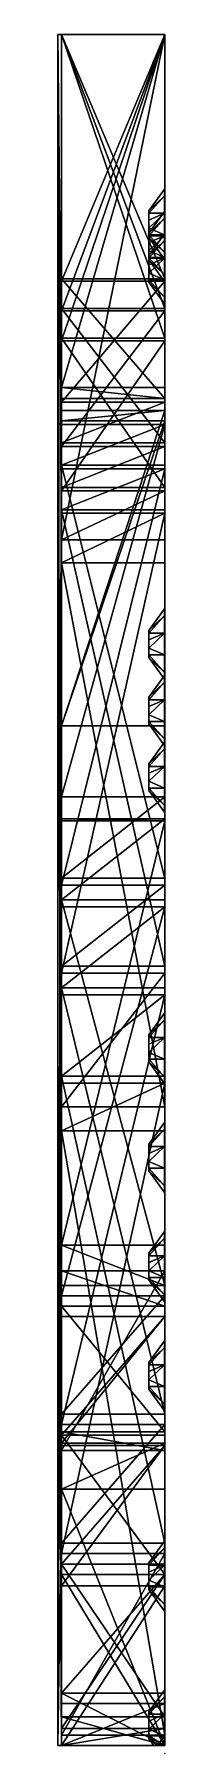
# Model space of a CAD drawing. Extents: x -0.25 to 0.12, y 7.57 to 13.51.
import ezdxf

# ---------------------------------------------------------------- set-up
doc = ezdxf.new("R2010")
doc.units = 0
doc.header["$MEASUREMENT"] = 0
doc.layers.add('SCINT', color=34, linetype='CONTINUOUS')

msp = doc.modelspace()

# ---------------------------------------------------------------- linework, layer by layer
at = {"layer": 'SCINT', "color": 4}
for p, q in [((-0.252, 13.5084, 23.523), (0.1181, 13.5084, 23.523)), ((-0.252, 13.5084, 23.523), (-0.252, 9.7371, 23.523)), ((-0.252, 13.5084, 20.2041), (-0.252, 13.5084, 23.523)), ((-0.252, 7.6029, 20.2041), (-0.252, 13.5084, 20.2041)), ((-0.252, 13.5084, 23.523), (-0.252, 9.7371, 23.523)), ((-0.252, 13.5084, 20.2041), (0.1181, 13.5084, 20.2041)), ((-0.252, 13.5084, 20.2041), (-0.252, 13.5084, 23.523)), ((-0.252, 13.5084, 23.523), (0.1181, 13.5084, 23.523)), ((-0.252, 7.6029, 20.2041), (-0.252, 13.5084, 20.2041)), ((-0.252, 13.5084, 20.2041), (0.1181, 13.5084, 20.2041)), ((0.1181, 13.5084, 22.4898), (-0.2396, 13.5084, 22.4898)), ((-0.2396, 12.4596, 22.4898), (-0.2396, 13.5084, 22.4898)), ((-0.2396, 13.5084, 21.5893), (-0.2396, 12.5542, 21.5893)), ((-0.2396, 13.5084, 21.5893), (0.1181, 13.5084, 21.5893)), ((0.1181, 13.5084, 21.511), (-0.2396, 13.5084, 21.511)), ((-0.2396, 12.5625, 21.511), (-0.2396, 13.5084, 21.511)), ((-0.2396, 13.5084, 20.6104), (-0.2396, 12.6571, 20.6104)), ((-0.2396, 13.5084, 20.6104), (0.1181, 13.5084, 20.6104)), ((0.1181, 13.5084, 20.5321), (-0.2396, 13.5084, 20.5321)), ((-0.2396, 12.6653, 20.5321), (-0.2396, 13.5084, 20.5321)), ((-0.2396, 12.6653, 20.5321), (-0.2396, 13.5084, 20.5321)), ((-0.2396, 13.5084, 20.5321), (-0.2396, 13.5084, 20.6104)), ((-0.2396, 13.5084, 20.6104), (-0.2396, 12.6571, 20.6104)), ((-0.2396, 12.5625, 21.511), (-0.2396, 13.5084, 21.511)), ((-0.2396, 13.5084, 21.511), (-0.2396, 13.5084, 21.5893)), ((-0.2396, 13.5084, 21.5893), (-0.2396, 12.5542, 21.5893)), ((-0.2396, 12.4596, 22.4898), (-0.2396, 13.5084, 22.4898)), ((-0.2396, 13.5084, 22.4898), (-0.2396, 13.5084, 22.5681)), ((-0.2396, 13.5084, 22.5681), (-0.2396, 12.4513, 22.5681)), ((-0.2396, 13.5084, 22.5681), (-0.2396, 12.4513, 22.5681)), ((-0.2396, 13.5084, 22.5681), (0.1181, 13.5084, 22.5681)), ((-0.2396, 13.5084, 22.5681), (0.1181, 13.5084, 22.5681)), ((-0.2396, 13.5084, 22.4898), (-0.2396, 13.5084, 22.5681)), ((0.1181, 13.5084, 22.4898), (-0.2396, 13.5084, 22.4898)), ((-0.2396, 13.5084, 21.5893), (0.1181, 13.5084, 21.5893)), ((-0.2396, 13.5084, 21.511), (-0.2396, 13.5084, 21.5893)), ((0.1181, 13.5084, 21.511), (-0.2396, 13.5084, 21.511)), ((-0.2396, 13.5084, 20.6104), (0.1181, 13.5084, 20.6104)), ((-0.2396, 13.5084, 20.5321), (-0.2396, 13.5084, 20.6104)), ((0.1181, 13.5084, 20.5321), (-0.2396, 13.5084, 20.5321)), ((0.1181, 12.4596, 22.4898), (0.1181, 13.5084, 22.4898)), ((0.1181, 13.5084, 21.5893), (0.1181, 12.5542, 21.5893)), ((0.1181, 12.5625, 21.511), (0.1181, 13.5084, 21.511)), ((0.1181, 13.5084, 20.6104), (0.1181, 12.6571, 20.6104)), ((0.1181, 12.6653, 20.5321), (0.1181, 13.5084, 20.5321)), ((0.1181, 13.5084, 22.5681), (0.1181, 12.4513, 22.5681)), ((0.1181, 13.5084, 21.5893), (0.1181, 12.5542, 21.5893)), ((0.1181, 13.5084, 21.5893), (0.1181, 13.5084, 22.4898)), ((0.1181, 12.4596, 22.4898), (0.1181, 13.5084, 22.4898)), ((0.1181, 13.5084, 20.6104), (0.1181, 12.6571, 20.6104)), ((0.1181, 13.5084, 20.6104), (0.1181, 13.5084, 21.511)), ((0.1181, 12.5625, 21.511), (0.1181, 13.5084, 21.511)), ((0.1181, 13.5084, 20.2041), (0.1181, 12.9865, 20.2041)), ((0.1181, 13.5084, 20.2041), (0.1181, 13.5084, 20.5321)), ((0.1181, 12.6653, 20.5321), (0.1181, 13.5084, 20.5321)), ((0.1181, 13.5084, 22.5681), (0.1181, 12.4513, 22.5681)), ((0.1181, 13.5084, 22.5681), (0.1181, 13.5084, 23.523)), ((0.1181, 13.5084, 23.523), (0.1181, 11.7642, 23.523)), ((0.1181, 13.5084, 23.523), (0.1181, 11.7642, 23.523)), ((0.1181, 13.5084, 20.2041), (0.1181, 13.5084, 20.5321)), ((0.1181, 13.5084, 22.5681), (0.1181, 13.5084, 23.523)), ((0.1181, 13.5084, 21.5893), (0.1181, 13.5084, 22.4898)), ((0.1181, 13.5084, 20.6104), (0.1181, 13.5084, 21.511)), ((0.1181, 13.5084, 20.2041), (0.1181, 12.9865, 20.2041)), ((0.1168, 12.9746, 21.0831), (0.0624, 12.8998, 21.0831)), ((0.1168, 12.9746, 21.0831), (0.0624, 12.8998, 21.0831)), ((0.1168, 12.9515, 21.0119), (0.0624, 12.8909, 21.0559)), ((0.1168, 12.9515, 21.0119), (0.0624, 12.8909, 21.0559)), ((0.1168, 12.9515, 21.1542), (0.0624, 12.8909, 21.1103)), ((0.1168, 12.9515, 21.1542), (0.0624, 12.8909, 21.1103)), ((0.1168, 12.9858, 20.2041), (0.1181, 12.9865, 20.2041)), ((0.1168, 12.9746, 21.0831), (0.1181, 12.975, 21.0831)), ((0.1168, 12.9515, 21.0119), (0.1168, 12.9746, 21.0831)), ((0.1168, 12.9515, 21.1542), (0.1168, 12.9746, 21.0831)), ((0.1181, 12.9746, 21.0844), (0.1168, 12.9746, 21.0831)), ((0.1168, 12.9515, 21.0119), (0.1168, 12.9746, 21.0831)), ((0.1181, 12.9746, 21.0818), (0.1168, 12.9746, 21.0831)), ((0.1168, 12.9515, 21.1542), (0.1168, 12.9746, 21.0831)), ((0.1181, 12.9518, 21.1545), (0.1168, 12.9515, 21.1542)), ((0.1181, 12.9518, 21.0117), (0.1168, 12.9515, 21.0119)), ((0.1168, 12.8909, 21.1982), (0.1168, 12.9515, 21.1542)), ((0.1181, 12.9507, 21.1553), (0.1168, 12.9515, 21.1542)), ((0.1168, 12.8909, 20.968), (0.1168, 12.9515, 21.0119)), ((0.1168, 12.8909, 21.1982), (0.1168, 12.9515, 21.1542)), ((0.1168, 12.8909, 20.968), (0.1168, 12.9515, 21.0119)), ((0.1168, 12.9515, 21.0119), (0.1181, 12.9507, 21.0109)), ((0.1181, 12.2898, 20.2041), (0.1181, 12.9865, 20.2041)), ((0.1181, 12.2898, 20.2041), (0.1181, 12.9865, 20.2041)), ((0.1181, 12.975, 21.0831), (0.1181, 12.9746, 21.0844)), ((0.1181, 12.9746, 21.0818), (0.1181, 12.975, 21.0831)), ((0.1181, 12.9746, 21.0844), (0.1181, 12.9518, 21.1545)), ((0.1181, 12.9518, 21.0117), (0.1181, 12.9746, 21.0818)), ((0.1181, 12.9746, 21.0844), (0.1181, 12.9518, 21.1545)), ((0.1181, 12.9518, 21.0117), (0.1181, 12.9746, 21.0818)), ((0.1181, 12.9518, 21.1545), (0.1181, 12.9507, 21.1553)), ((0.1181, 12.9507, 21.0109), (0.1181, 12.9518, 21.0117)), ((0.1181, 12.9507, 21.1553), (0.1181, 12.8911, 21.1986)), ((0.1181, 12.8911, 20.9676), (0.1181, 12.9507, 21.0109)), ((0.1181, 12.9507, 21.1553), (0.1181, 12.8911, 21.1986)), ((0.1181, 12.8911, 20.9676), (0.1181, 12.9507, 21.0109)), ((0.0624, 12.8998, 21.0831), (0.0624, 12.8909, 21.0559)), ((0.0624, 12.8909, 21.1103), (0.0624, 12.8998, 21.0831)), ((0.0624, 12.8998, 21.0831), (0.0624, 12.8909, 21.0559)), ((0.0624, 12.8909, 21.1103), (0.0624, 12.8998, 21.0831)), ((0.1168, 12.8973, 22.0643), (0.0624, 12.8225, 22.0643)), ((0.1168, 12.8973, 22.0643), (0.0624, 12.8225, 22.0643)), ((0.1168, 12.8909, 20.968), (0.0624, 12.8678, 21.0391)), ((0.0624, 12.8909, 21.0559), (0.0624, 12.8678, 21.0391)), ((0.1168, 12.8909, 20.968), (0.0624, 12.8678, 21.0391)), ((0.1168, 12.8909, 21.1982), (0.0624, 12.8678, 21.1271)), ((0.0624, 12.8678, 21.1271), (0.0624, 12.8909, 21.1103)), ((0.1168, 12.8909, 21.1982), (0.0624, 12.8678, 21.1271)), ((0.0624, 12.8909, 21.0559), (0.0624, 12.8678, 21.0391)), ((0.0624, 12.8678, 21.1271), (0.0624, 12.8909, 21.1103)), ((0.1168, 12.8973, 22.0643), (0.1181, 12.8978, 22.0643)), ((0.1168, 12.8742, 21.9932), (0.1168, 12.8973, 22.0643)), ((0.1181, 12.8973, 22.063), (0.1168, 12.8973, 22.0643)), ((0.1168, 12.8742, 22.1354), (0.1168, 12.8973, 22.0643)), ((0.1168, 12.8742, 21.9932), (0.1168, 12.8973, 22.0643)), ((0.1168, 12.8742, 22.1354), (0.1168, 12.8973, 22.0643)), ((0.1181, 12.8973, 22.0656), (0.1168, 12.8973, 22.0643)), ((0.1181, 12.8911, 20.9676), (0.1168, 12.8909, 20.968)), ((0.1181, 12.8911, 21.1986), (0.1168, 12.8909, 21.1982)), ((0.1181, 12.8911, 21.1986), (0.1168, 12.8909, 21.1982)), ((0.1181, 12.8911, 20.9676), (0.1168, 12.8909, 20.968)), ((0.1168, 12.8909, 20.968), (0.1168, 12.8161, 20.968)), ((0.1168, 12.8909, 20.968), (0.1168, 12.8161, 20.968)), ((0.1168, 12.8161, 21.1982), (0.1168, 12.8909, 21.1982)), ((0.1168, 12.8161, 21.1982), (0.1168, 12.8909, 21.1982)), ((0.1181, 12.8978, 22.0643), (0.1181, 12.8973, 22.0656)), ((0.1181, 12.8973, 22.063), (0.1181, 12.8978, 22.0643)), ((0.1181, 12.8973, 22.0656), (0.1181, 12.8746, 22.1357)), ((0.1181, 12.8746, 21.9929), (0.1181, 12.8973, 22.063)), ((0.1181, 12.8746, 21.9929), (0.1181, 12.8973, 22.063)), ((0.1181, 12.8973, 22.0656), (0.1181, 12.8746, 22.1357)), ((0.1181, 12.8911, 21.1986), (0.1181, 12.816, 21.1986)), ((0.1181, 12.816, 20.9676), (0.1181, 12.8911, 20.9676)), ((0.1181, 12.816, 20.9676), (0.1181, 12.8911, 20.9676)), ((0.1181, 12.8911, 21.1986), (0.1181, 12.816, 21.1986)), ((0.1168, 12.8742, 21.9932), (0.0624, 12.8137, 22.0371)), ((0.1168, 12.8742, 22.1354), (0.0624, 12.8137, 22.0915)), ((0.1168, 12.8742, 22.1354), (0.0624, 12.8137, 22.0915)), ((0.1168, 12.8742, 21.9932), (0.0624, 12.8137, 22.0371)), ((0.0624, 12.8678, 21.0391), (0.0624, 12.8393, 21.0391)), ((0.0624, 12.8393, 21.1271), (0.0624, 12.8678, 21.1271)), ((0.0624, 12.8678, 21.0391), (0.0624, 12.8393, 21.0391)), ((0.0624, 12.8393, 21.1271), (0.0624, 12.8678, 21.1271)), ((0.0624, 12.8393, 21.0391), (0.1168, 12.8161, 20.968)), ((0.0624, 12.8161, 21.1103), (0.0624, 12.8393, 21.1271)), ((0.0624, 12.8393, 21.1271), (0.1168, 12.8161, 21.1982)), ((0.0624, 12.8393, 21.1271), (0.1168, 12.8161, 21.1982)), ((0.0624, 12.8393, 21.0391), (0.1168, 12.8161, 20.968)), ((0.0624, 12.8393, 21.0391), (0.0624, 12.8161, 21.0559)), ((0.0624, 12.8161, 21.1103), (0.0624, 12.8393, 21.1271)), ((0.0624, 12.8393, 21.0391), (0.0624, 12.8161, 21.0559)), ((0.0624, 12.8137, 22.0915), (0.0624, 12.8225, 22.0643)), ((0.0624, 12.8225, 22.0643), (0.0624, 12.8137, 22.0371)), ((0.0624, 12.8137, 22.0915), (0.0624, 12.8225, 22.0643)), ((0.0624, 12.8225, 22.0643), (0.0624, 12.8137, 22.0371)), ((0.1168, 12.8201, 23.0455), (0.0624, 12.7453, 23.0455)), ((0.1168, 12.8201, 23.0455), (0.0624, 12.7453, 23.0455)), ((0.1181, 12.8746, 21.9929), (0.1168, 12.8742, 21.9932)), ((0.1181, 12.8746, 22.1357), (0.1168, 12.8742, 22.1354)), ((0.1168, 12.8137, 22.1794), (0.1168, 12.8742, 22.1354)), ((0.1181, 12.8735, 22.1365), (0.1168, 12.8742, 22.1354)), ((0.1168, 12.8137, 21.9492), (0.1168, 12.8742, 21.9932)), ((0.1168, 12.8137, 22.1794), (0.1168, 12.8742, 22.1354)), ((0.1168, 12.8137, 21.9492), (0.1168, 12.8742, 21.9932)), ((0.1168, 12.8742, 21.9932), (0.1181, 12.8735, 21.9921)), ((0.1168, 12.8201, 23.0455), (0.1181, 12.8206, 23.0455)), ((0.1168, 12.797, 22.9744), (0.1168, 12.8201, 23.0455)), ((0.1168, 12.797, 23.1167), (0.1168, 12.8201, 23.0455)), ((0.1181, 12.8201, 23.0468), (0.1168, 12.8201, 23.0455)), ((0.1168, 12.797, 22.9744), (0.1168, 12.8201, 23.0455)), ((0.1181, 12.8201, 23.0442), (0.1168, 12.8201, 23.0455)), ((0.1168, 12.797, 23.1167), (0.1168, 12.8201, 23.0455)), ((0.1181, 12.8746, 22.1357), (0.1181, 12.8735, 22.1365)), ((0.1181, 12.8735, 21.9921), (0.1181, 12.8746, 21.9929)), ((0.1181, 12.8735, 22.1365), (0.1181, 12.8138, 22.1798)), ((0.1181, 12.8138, 21.9488), (0.1181, 12.8735, 21.9921)), ((0.1181, 12.8735, 22.1365), (0.1181, 12.8138, 22.1798)), ((0.1181, 12.8138, 21.9488), (0.1181, 12.8735, 21.9921)), ((0.1181, 12.8206, 23.0455), (0.1181, 12.8201, 23.0468)), ((0.1181, 12.8201, 23.0442), (0.1181, 12.8206, 23.0455)), ((0.1181, 12.8201, 23.0468), (0.1181, 12.7974, 23.1169)), ((0.1181, 12.7974, 22.9741), (0.1181, 12.8201, 23.0442)), ((0.1181, 12.8201, 23.0468), (0.1181, 12.7974, 23.1169)), ((0.1181, 12.7974, 22.9741), (0.1181, 12.8201, 23.0442)), ((0.0624, 12.8161, 21.1103), (0.1168, 12.7556, 21.1542)), ((0.0624, 12.8073, 21.0831), (0.0624, 12.8161, 21.1103)), ((0.0624, 12.8161, 21.1103), (0.1168, 12.7556, 21.1542)), ((0.0624, 12.8161, 21.0559), (0.1168, 12.7556, 21.0119)), ((0.0624, 12.8161, 21.0559), (0.1168, 12.7556, 21.0119)), ((0.0624, 12.8161, 21.0559), (0.0624, 12.8073, 21.0831)), ((0.0624, 12.8073, 21.0831), (0.0624, 12.8161, 21.1103)), ((0.0624, 12.8161, 21.0559), (0.0624, 12.8073, 21.0831)), ((0.0624, 12.8137, 22.0371), (0.0624, 12.7906, 22.0203)), ((0.1168, 12.8137, 21.9492), (0.0624, 12.7906, 22.0203)), ((0.1168, 12.8137, 22.1794), (0.0624, 12.7906, 22.1083)), ((0.0624, 12.7906, 22.1083), (0.0624, 12.8137, 22.0915)), ((0.1168, 12.8137, 22.1794), (0.0624, 12.7906, 22.1083)), ((0.0624, 12.8137, 22.0371), (0.0624, 12.7906, 22.0203)), ((0.0624, 12.7906, 22.1083), (0.0624, 12.8137, 22.0915)), ((0.1168, 12.8137, 21.9492), (0.0624, 12.7906, 22.0203)), ((0.1168, 12.7325, 21.0831), (0.0624, 12.8073, 21.0831)), ((0.1168, 12.7325, 21.0831), (0.0624, 12.8073, 21.0831)), ((0.1168, 12.797, 22.9744), (0.0624, 12.7365, 23.0183)), ((0.1168, 12.797, 22.9744), (0.0624, 12.7365, 23.0183)), ((0.1168, 12.797, 23.1167), (0.0624, 12.7365, 23.0727)), ((0.1168, 12.797, 23.1167), (0.0624, 12.7365, 23.0727)), ((0.0624, 12.762, 22.1083), (0.0624, 12.7906, 22.1083)), ((0.0624, 12.7906, 22.0203), (0.0624, 12.762, 22.0203)), ((0.0624, 12.762, 22.1083), (0.0624, 12.7906, 22.1083)), ((0.0624, 12.7906, 22.0203), (0.0624, 12.762, 22.0203)), ((0.0624, 12.7389, 22.0915), (0.0624, 12.762, 22.1083)), ((0.0624, 12.762, 22.1083), (0.1168, 12.7389, 22.1794)), ((0.0624, 12.762, 22.1083), (0.1168, 12.7389, 22.1794)), ((0.0624, 12.762, 22.0203), (0.1168, 12.7389, 21.9492)), ((0.0624, 12.762, 22.0203), (0.0624, 12.7389, 22.0371)), ((0.0624, 12.7389, 22.0915), (0.0624, 12.762, 22.1083)), ((0.0624, 12.762, 22.0203), (0.0624, 12.7389, 22.0371)), ((0.0624, 12.762, 22.0203), (0.1168, 12.7389, 21.9492)), ((0.1168, 12.8161, 20.968), (0.1181, 12.816, 20.9676)), ((0.1168, 12.7556, 21.1542), (0.1168, 12.8161, 21.1982)), ((0.1168, 12.8161, 21.1982), (0.1181, 12.816, 21.1986)), ((0.1168, 12.7556, 21.1542), (0.1168, 12.8161, 21.1982)), ((0.1168, 12.8161, 21.1982), (0.1181, 12.816, 21.1986)), ((0.1168, 12.8161, 20.968), (0.1181, 12.816, 20.9676)), ((0.1168, 12.8161, 20.968), (0.1168, 12.7556, 21.0119)), ((0.1168, 12.8161, 20.968), (0.1168, 12.7556, 21.0119)), ((0.1181, 12.8138, 22.1798), (0.1168, 12.8137, 22.1794)), ((0.1181, 12.8138, 22.1798), (0.1168, 12.8137, 22.1794)), ((0.1181, 12.8138, 21.9488), (0.1168, 12.8137, 21.9492)), ((0.1181, 12.8138, 21.9488), (0.1168, 12.8137, 21.9492)), ((0.1168, 12.7389, 22.1794), (0.1168, 12.8137, 22.1794)), ((0.1168, 12.7389, 22.1794), (0.1168, 12.8137, 22.1794)), ((0.1168, 12.8137, 21.9492), (0.1168, 12.7389, 21.9492)), ((0.1168, 12.8137, 21.9492), (0.1168, 12.7389, 21.9492)), ((0.1181, 12.7974, 23.1169), (0.1168, 12.797, 23.1167)), ((0.1181, 12.7974, 22.9741), (0.1168, 12.797, 22.9744)), ((0.1168, 12.7365, 23.1606), (0.1168, 12.797, 23.1167)), ((0.1181, 12.7962, 23.1177), (0.1168, 12.797, 23.1167)), ((0.1168, 12.7365, 22.9304), (0.1168, 12.797, 22.9744)), ((0.1168, 12.7365, 23.1606), (0.1168, 12.797, 23.1167)), ((0.1168, 12.7365, 22.9304), (0.1168, 12.797, 22.9744)), ((0.1168, 12.797, 22.9744), (0.1181, 12.7962, 22.9733)), ((0.1181, 12.816, 21.1986), (0.1181, 12.7564, 21.1553)), ((0.1181, 12.7564, 21.0109), (0.1181, 12.816, 20.9676)), ((0.1181, 12.816, 21.1986), (0.1181, 12.7564, 21.1553)), ((0.1181, 12.7564, 21.0109), (0.1181, 12.816, 20.9676)), ((0.1181, 12.8138, 22.1798), (0.1181, 12.7388, 22.1798)), ((0.1181, 12.7388, 21.9488), (0.1181, 12.8138, 21.9488)), ((0.1181, 12.8138, 22.1798), (0.1181, 12.7388, 22.1798)), ((0.1181, 12.7388, 21.9488), (0.1181, 12.8138, 21.9488)), ((0.1181, 12.7974, 23.1169), (0.1181, 12.7962, 23.1177)), ((0.1181, 12.7962, 22.9733), (0.1181, 12.7974, 22.9741)), ((0.1181, 12.7962, 23.1177), (0.1181, 12.7366, 23.161)), ((0.1181, 12.7366, 22.93), (0.1181, 12.7962, 22.9733)), ((0.1181, 12.7962, 23.1177), (0.1181, 12.7366, 23.161)), ((0.1181, 12.7366, 22.93), (0.1181, 12.7962, 22.9733)), ((0.0624, 12.7453, 23.0455), (0.0624, 12.7365, 23.0183)), ((0.0624, 12.7365, 23.0727), (0.0624, 12.7453, 23.0455)), ((0.0624, 12.7453, 23.0455), (0.0624, 12.7365, 23.0183)), ((0.0624, 12.7365, 23.0727), (0.0624, 12.7453, 23.0455)), ((0.0624, 12.7389, 22.0915), (0.1168, 12.6784, 22.1354)), ((0.0624, 12.7301, 22.0643), (0.0624, 12.7389, 22.0915)), ((0.0624, 12.7389, 22.0915), (0.1168, 12.6784, 22.1354)), ((0.0624, 12.7389, 22.0371), (0.1168, 12.6784, 21.9932)), ((0.0624, 12.7389, 22.0371), (0.1168, 12.6784, 21.9932)), ((0.0624, 12.7389, 22.0371), (0.0624, 12.7301, 22.0643)), ((0.0624, 12.7301, 22.0643), (0.0624, 12.7389, 22.0915)), ((0.0624, 12.7389, 22.0371), (0.0624, 12.7301, 22.0643)), ((0.1168, 12.7365, 22.9304), (0.0624, 12.7134, 23.0016)), ((0.0624, 12.7365, 23.0183), (0.0624, 12.7134, 23.0016)), ((0.1168, 12.7365, 22.9304), (0.0624, 12.7134, 23.0016)), ((0.1168, 12.7365, 23.1606), (0.0624, 12.7134, 23.0895)), ((0.0624, 12.7134, 23.0895), (0.0624, 12.7365, 23.0727)), ((0.1168, 12.7365, 23.1606), (0.0624, 12.7134, 23.0895)), ((0.0624, 12.7365, 23.0183), (0.0624, 12.7134, 23.0016)), ((0.0624, 12.7134, 23.0895), (0.0624, 12.7365, 23.0727)), ((0.1168, 12.6553, 22.0643), (0.0624, 12.7301, 22.0643)), ((0.1168, 12.6553, 22.0643), (0.0624, 12.7301, 22.0643)), ((0.0624, 12.7134, 23.0016), (0.0624, 12.6848, 23.0016)), ((0.0624, 12.6848, 23.0895), (0.0624, 12.7134, 23.0895)), ((0.0624, 12.7134, 23.0016), (0.0624, 12.6848, 23.0016)), ((0.0624, 12.6848, 23.0895), (0.0624, 12.7134, 23.0895)), ((0.1181, 12.7564, 21.1553), (0.1168, 12.7556, 21.1542)), ((0.1181, 12.7564, 21.0109), (0.1168, 12.7556, 21.0119)), ((0.1168, 12.7556, 21.0119), (0.1181, 12.7553, 21.0117)), ((0.1168, 12.7556, 21.0119), (0.1168, 12.7325, 21.0831)), ((0.1168, 12.7325, 21.0831), (0.1168, 12.7556, 21.1542)), ((0.1168, 12.7325, 21.0831), (0.1168, 12.7556, 21.1542)), ((0.1181, 12.7553, 21.1545), (0.1168, 12.7556, 21.1542)), ((0.1168, 12.7556, 21.0119), (0.1168, 12.7325, 21.0831)), ((0.1168, 12.6784, 22.1354), (0.1168, 12.7389, 22.1794)), ((0.1168, 12.7389, 22.1794), (0.1181, 12.7388, 22.1798)), ((0.1168, 12.6784, 22.1354), (0.1168, 12.7389, 22.1794)), ((0.1168, 12.7389, 22.1794), (0.1181, 12.7388, 22.1798)), ((0.1168, 12.7389, 21.9492), (0.1181, 12.7388, 21.9488)), ((0.1168, 12.7389, 21.9492), (0.1168, 12.6784, 21.9932)), ((0.1168, 12.7389, 21.9492), (0.1168, 12.6784, 21.9932)), ((0.1168, 12.7389, 21.9492), (0.1181, 12.7388, 21.9488)), ((0.1181, 12.7366, 22.93), (0.1168, 12.7365, 22.9304)), ((0.1181, 12.7366, 23.161), (0.1168, 12.7365, 23.1606)), ((0.1181, 12.7366, 23.161), (0.1168, 12.7365, 23.1606)), ((0.1181, 12.7366, 22.93), (0.1168, 12.7365, 22.9304)), ((0.1168, 12.7365, 22.9304), (0.1168, 12.6617, 22.9304)), ((0.1168, 12.7365, 22.9304), (0.1168, 12.6617, 22.9304)), ((0.1168, 12.6617, 23.1606), (0.1168, 12.7365, 23.1606)), ((0.1168, 12.6617, 23.1606), (0.1168, 12.7365, 23.1606)), ((0.1181, 12.7321, 21.0831), (0.1168, 12.7325, 21.0831)), ((0.1168, 12.7325, 21.0831), (0.1181, 12.7325, 21.0818)), ((0.1181, 12.7325, 21.0844), (0.1168, 12.7325, 21.0831)), ((0.1181, 12.7553, 21.0117), (0.1181, 12.7564, 21.0109)), ((0.1181, 12.7564, 21.1553), (0.1181, 12.7553, 21.1545)), ((0.1181, 12.7325, 21.0818), (0.1181, 12.7553, 21.0117)), ((0.1181, 12.7553, 21.1545), (0.1181, 12.7325, 21.0844)), ((0.1181, 12.7325, 21.0818), (0.1181, 12.7553, 21.0117)), ((0.1181, 12.7553, 21.1545), (0.1181, 12.7325, 21.0844)), ((0.1181, 12.7388, 22.1798), (0.1181, 12.6792, 22.1365)), ((0.1181, 12.6792, 21.9921), (0.1181, 12.7388, 21.9488)), ((0.1181, 12.7388, 22.1798), (0.1181, 12.6792, 22.1365)), ((0.1181, 12.6792, 21.9921), (0.1181, 12.7388, 21.9488)), ((0.1181, 12.7366, 23.161), (0.1181, 12.6616, 23.161)), ((0.1181, 12.6616, 22.93), (0.1181, 12.7366, 22.93)), ((0.1181, 12.6616, 22.93), (0.1181, 12.7366, 22.93)), ((0.1181, 12.7366, 23.161), (0.1181, 12.6616, 23.161)), ((0.1181, 12.7321, 21.0831), (0.1181, 12.7325, 21.0818)), ((0.1181, 12.7325, 21.0844), (0.1181, 12.7321, 21.0831)), ((0.1181, 12.6653, 20.5321), (-0.2396, 12.6653, 20.5321)), ((-0.2396, 12.2518, 20.4442), (-0.2396, 12.6653, 20.5321)), ((0.1181, 12.6653, 20.5321), (-0.2396, 12.6653, 20.5321)), ((-0.2396, 12.2518, 20.4442), (-0.2396, 12.6653, 20.5321)), ((0.1181, 12.6571, 20.6104), (-0.2396, 12.6571, 20.6104)), ((-0.2396, 12.6571, 20.6104), (-0.2396, 12.2396, 20.5217)), ((0.1181, 12.6571, 20.6104), (-0.2396, 12.6571, 20.6104)), ((-0.2396, 12.6571, 20.6104), (-0.2396, 12.2396, 20.5217)), ((0.0624, 12.6848, 23.0016), (0.1168, 12.6617, 22.9304)), ((0.0624, 12.6617, 23.0727), (0.0624, 12.6848, 23.0895)), ((0.0624, 12.6848, 23.0895), (0.1168, 12.6617, 23.1606)), ((0.0624, 12.6848, 23.0895), (0.1168, 12.6617, 23.1606)), ((0.0624, 12.6848, 23.0016), (0.1168, 12.6617, 22.9304)), ((0.0624, 12.6848, 23.0016), (0.0624, 12.6617, 23.0183)), ((0.0624, 12.6617, 23.0727), (0.0624, 12.6848, 23.0895)), ((0.0624, 12.6848, 23.0016), (0.0624, 12.6617, 23.0183)), ((0.0624, 12.6617, 23.0727), (0.1168, 12.6012, 23.1167)), ((0.0624, 12.6529, 23.0455), (0.0624, 12.6617, 23.0727)), ((0.0624, 12.6617, 23.0727), (0.1168, 12.6012, 23.1167)), ((0.0624, 12.6617, 23.0183), (0.1168, 12.6012, 22.9744)), ((0.0624, 12.6617, 23.0183), (0.1168, 12.6012, 22.9744)), ((0.0624, 12.6617, 23.0183), (0.0624, 12.6529, 23.0455)), ((0.0624, 12.6529, 23.0455), (0.0624, 12.6617, 23.0727)), ((0.0624, 12.6617, 23.0183), (0.0624, 12.6529, 23.0455)), ((0.1168, 12.5781, 23.0455), (0.0624, 12.6529, 23.0455)), ((0.1168, 12.5781, 23.0455), (0.0624, 12.6529, 23.0455)), ((0.1181, 12.6792, 22.1365), (0.1168, 12.6784, 22.1354)), ((0.1181, 12.6792, 21.9921), (0.1168, 12.6784, 21.9932)), ((0.1168, 12.6784, 21.9932), (0.1181, 12.678, 21.9929)), ((0.1168, 12.6784, 21.9932), (0.1168, 12.6553, 22.0643)), ((0.1168, 12.6553, 22.0643), (0.1168, 12.6784, 22.1354)), ((0.1168, 12.6553, 22.0643), (0.1168, 12.6784, 22.1354)), ((0.1181, 12.678, 22.1357), (0.1168, 12.6784, 22.1354)), ((0.1168, 12.6784, 21.9932), (0.1168, 12.6553, 22.0643)), ((0.1168, 12.6617, 22.9304), (0.1181, 12.6616, 22.93)), ((0.1168, 12.6012, 23.1167), (0.1168, 12.6617, 23.1606)), ((0.1168, 12.6617, 23.1606), (0.1181, 12.6616, 23.161)), ((0.1168, 12.6012, 23.1167), (0.1168, 12.6617, 23.1606)), ((0.1168, 12.6617, 23.1606), (0.1181, 12.6616, 23.161)), ((0.1168, 12.6617, 22.9304), (0.1181, 12.6616, 22.93)), ((0.1168, 12.6617, 22.9304), (0.1168, 12.6012, 22.9744)), ((0.1168, 12.6617, 22.9304), (0.1168, 12.6012, 22.9744)), ((0.1181, 12.6549, 22.0643), (0.1168, 12.6553, 22.0643)), ((0.1168, 12.6553, 22.0643), (0.1181, 12.6553, 22.063)), ((0.1181, 12.6553, 22.0656), (0.1168, 12.6553, 22.0643)), ((0.1181, 12.6792, 22.1365), (0.1181, 12.678, 22.1357)), ((0.1181, 12.678, 21.9929), (0.1181, 12.6792, 21.9921)), ((0.1181, 12.6553, 22.063), (0.1181, 12.678, 21.9929)), ((0.1181, 12.678, 22.1357), (0.1181, 12.6553, 22.0656)), ((0.1181, 12.6553, 22.063), (0.1181, 12.678, 21.9929)), ((0.1181, 12.678, 22.1357), (0.1181, 12.6553, 22.0656)), ((0.1181, 12.2518, 20.4442), (0.1181, 12.6653, 20.5321)), ((0.1181, 12.2518, 20.4442), (0.1181, 12.6653, 20.5321)), ((0.1181, 12.6616, 23.161), (0.1181, 12.602, 23.1177)), ((0.1181, 12.602, 22.9733), (0.1181, 12.6616, 22.93)), ((0.1181, 12.6616, 23.161), (0.1181, 12.602, 23.1177)), ((0.1181, 12.602, 22.9733), (0.1181, 12.6616, 22.93)), ((0.1181, 12.6571, 20.6104), (0.1181, 12.2396, 20.5217)), ((0.1181, 12.6571, 20.6104), (0.1181, 12.2396, 20.5217)), ((0.1181, 12.6549, 22.0643), (0.1181, 12.6553, 22.063)), ((0.1181, 12.6553, 22.0656), (0.1181, 12.6549, 22.0643)), ((0.1181, 12.602, 23.1177), (0.1168, 12.6012, 23.1167)), ((0.1181, 12.602, 22.9733), (0.1168, 12.6012, 22.9744)), ((0.1168, 12.6012, 22.9744), (0.1181, 12.6008, 22.9741)), ((0.1168, 12.6012, 22.9744), (0.1168, 12.5781, 23.0455)), ((0.1168, 12.5781, 23.0455), (0.1168, 12.6012, 23.1167)), ((0.1168, 12.5781, 23.0455), (0.1168, 12.6012, 23.1167)), ((0.1181, 12.6008, 23.1169), (0.1168, 12.6012, 23.1167)), ((0.1168, 12.6012, 22.9744), (0.1168, 12.5781, 23.0455)), ((0.1181, 12.602, 23.1177), (0.1181, 12.6008, 23.1169)), ((0.1181, 12.6008, 22.9741), (0.1181, 12.602, 22.9733)), ((0.1181, 12.5781, 23.0442), (0.1181, 12.6008, 22.9741)), ((0.1181, 12.6008, 23.1169), (0.1181, 12.5781, 23.0468)), ((0.1181, 12.5781, 23.0442), (0.1181, 12.6008, 22.9741)), ((0.1181, 12.6008, 23.1169), (0.1181, 12.5781, 23.0468)), ((0.1181, 12.5625, 21.511), (-0.2396, 12.5625, 21.511)), ((-0.2396, 12.0985, 21.4123), (-0.2396, 12.5625, 21.511)), ((0.1181, 12.5625, 21.511), (-0.2396, 12.5625, 21.511)), ((-0.2396, 12.0985, 21.4123), (-0.2396, 12.5625, 21.511)), ((0.1181, 12.5542, 21.5893), (-0.2396, 12.5542, 21.5893)), ((-0.2396, 12.5542, 21.5893), (-0.2396, 12.0862, 21.4898)), ((0.1181, 12.5542, 21.5893), (-0.2396, 12.5542, 21.5893)), ((-0.2396, 12.5542, 21.5893), (-0.2396, 12.0862, 21.4898)), ((0.1181, 12.5776, 23.0455), (0.1168, 12.5781, 23.0455)), ((0.1168, 12.5781, 23.0455), (0.1181, 12.5781, 23.0442)), ((0.1181, 12.5781, 23.0468), (0.1168, 12.5781, 23.0455)), ((0.1181, 12.5776, 23.0455), (0.1181, 12.5781, 23.0442)), ((0.1181, 12.5781, 23.0468), (0.1181, 12.5776, 23.0455)), ((0.1181, 12.0985, 21.4123), (0.1181, 12.5625, 21.511)), ((0.1181, 12.0985, 21.4123), (0.1181, 12.5625, 21.511)), ((0.1181, 12.5542, 21.5893), (0.1181, 12.0862, 21.4898)), ((0.1181, 12.5542, 21.5893), (0.1181, 12.0862, 21.4898)), ((0.1181, 12.4596, 22.4898), (-0.2396, 12.4596, 22.4898)), ((-0.2396, 11.9451, 22.3805), (-0.2396, 12.4596, 22.4898)), ((0.1181, 12.4596, 22.4898), (-0.2396, 12.4596, 22.4898)), ((-0.2396, 11.9451, 22.3805), (-0.2396, 12.4596, 22.4898)), ((-0.2396, 12.4513, 22.5681), (-0.2396, 11.9329, 22.4579)), ((0.1181, 12.4513, 22.5681), (-0.2396, 12.4513, 22.5681)), ((-0.2396, 12.4513, 22.5681), (-0.2396, 11.9329, 22.4579)), ((0.1181, 12.4513, 22.5681), (-0.2396, 12.4513, 22.5681)), ((0.1181, 11.9451, 22.3805), (0.1181, 12.4596, 22.4898)), ((0.1181, 11.9451, 22.3805), (0.1181, 12.4596, 22.4898)), ((0.1181, 12.4513, 22.5681), (0.1181, 11.9329, 22.4579)), ((0.1181, 12.4513, 22.5681), (0.1181, 11.9329, 22.4579)), ((-0.2396, 12.2898, 20.2041), (-0.2396, 12.2518, 20.4442)), ((0.1181, 12.2898, 20.2041), (-0.2396, 12.2898, 20.2041)), ((-0.2396, 12.2101, 20.2041), (-0.2396, 12.2898, 20.2041)), ((-0.2396, 12.2898, 20.2041), (-0.2396, 12.2518, 20.4442)), ((0.1181, 12.2898, 20.2041), (-0.2396, 12.2898, 20.2041)), ((-0.2396, 12.2101, 20.2041), (-0.2396, 12.2898, 20.2041)), ((0.1181, 12.2898, 20.2041), (0.1181, 12.2518, 20.4442)), ((0.1181, 12.2898, 20.2041), (0.1181, 12.2518, 20.4442)), ((-0.2396, 12.2518, 20.4442), (0.1181, 12.2518, 20.4442)), ((-0.2396, 12.2518, 20.4442), (0.1181, 12.2518, 20.4442)), ((0.1181, 12.2396, 20.5217), (-0.2396, 12.2396, 20.5217)), ((-0.2396, 12.2396, 20.5217), (-0.2396, 12.0985, 21.4123)), ((0.1181, 12.2396, 20.5217), (-0.2396, 12.2396, 20.5217)), ((-0.2396, 12.2396, 20.5217), (-0.2396, 12.0985, 21.4123)), ((0.1181, 12.2396, 20.5217), (0.1181, 12.0985, 21.4123)), ((0.1181, 12.2396, 20.5217), (0.1181, 12.0985, 21.4123)), ((-0.2396, 12.1747, 20.4278), (-0.2396, 12.2101, 20.2041)), ((0.1181, 12.2101, 20.2041), (-0.2396, 12.2101, 20.2041)), ((-0.2396, 12.1747, 20.4278), (-0.2396, 12.2101, 20.2041)), ((0.1181, 12.2101, 20.2041), (-0.2396, 12.2101, 20.2041)), ((-0.2396, 12.1747, 20.4278), (-0.2396, 11.1224, 20.2041)), ((0.1181, 12.1747, 20.4278), (-0.2396, 12.1747, 20.4278)), ((-0.2396, 12.1747, 20.4278), (-0.2396, 11.1224, 20.2041)), ((0.1181, 12.1747, 20.4278), (-0.2396, 12.1747, 20.4278)), ((0.1181, 12.2101, 20.2041), (0.1181, 11.1224, 20.2041)), ((0.1181, 12.1747, 20.4278), (0.1181, 12.2101, 20.2041)), ((0.1181, 12.1747, 20.4278), (0.1181, 12.2101, 20.2041)), ((0.1181, 12.2101, 20.2041), (0.1181, 11.1224, 20.2041)), ((0.1181, 11.1224, 20.2041), (0.1181, 12.1747, 20.4278)), ((0.1181, 11.1224, 20.2041), (0.1181, 12.1747, 20.4278)), ((0.1181, 12.1624, 20.5053), (-0.2396, 12.1624, 20.5053)), ((-0.2396, 12.0214, 21.3959), (-0.2396, 12.1624, 20.5053)), ((-0.2396, 12.1624, 20.5053), (-0.2396, 10.8764, 20.2319)), ((0.1181, 12.1624, 20.5053), (-0.2396, 12.1624, 20.5053)), ((-0.2396, 12.0214, 21.3959), (-0.2396, 12.1624, 20.5053)), ((-0.2396, 12.1624, 20.5053), (-0.2396, 10.8764, 20.2319)), ((0.1181, 12.1624, 20.5053), (0.1181, 10.8764, 20.2319)), ((0.1181, 12.0214, 21.3959), (0.1181, 12.1624, 20.5053)), ((0.1181, 12.0214, 21.3959), (0.1181, 12.1624, 20.5053)), ((0.1181, 12.1624, 20.5053), (0.1181, 10.8764, 20.2319)), ((-0.2396, 12.0985, 21.4123), (0.1181, 12.0985, 21.4123)), ((-0.2396, 12.0985, 21.4123), (0.1181, 12.0985, 21.4123)), ((0.1181, 12.0862, 21.4898), (-0.2396, 12.0862, 21.4898)), ((-0.2396, 12.0862, 21.4898), (-0.2396, 11.9451, 22.3805)), ((0.1181, 12.0862, 21.4898), (-0.2396, 12.0862, 21.4898)), ((-0.2396, 12.0862, 21.4898), (-0.2396, 11.9451, 22.3805)), ((0.1181, 12.0862, 21.4898), (0.1181, 11.9451, 22.3805)), ((0.1181, 12.0862, 21.4898), (0.1181, 11.9451, 22.3805)), ((0.1181, 12.0214, 21.3959), (-0.2396, 12.0214, 21.3959)), ((-0.2396, 10.5965, 21.0931), (-0.2396, 12.0214, 21.3959)), ((0.1181, 12.0214, 21.3959), (-0.2396, 12.0214, 21.3959)), ((-0.2396, 10.5965, 21.0931), (-0.2396, 12.0214, 21.3959)), ((0.1181, 12.0091, 21.4734), (-0.2396, 12.0091, 21.4734)), ((-0.2396, 11.868, 22.3641), (-0.2396, 12.0091, 21.4734)), ((-0.2396, 12.0091, 21.4734), (-0.2396, 10.5722, 21.168)), ((0.1181, 12.0091, 21.4734), (-0.2396, 12.0091, 21.4734)), ((-0.2396, 11.868, 22.3641), (-0.2396, 12.0091, 21.4734)), ((-0.2396, 12.0091, 21.4734), (-0.2396, 10.5722, 21.168)), ((0.1181, 10.5965, 21.0931), (0.1181, 12.0214, 21.3959)), ((0.1181, 10.5965, 21.0931), (0.1181, 12.0214, 21.3959)), ((0.1181, 12.0091, 21.4734), (0.1181, 10.5722, 21.168)), ((0.1181, 11.868, 22.3641), (0.1181, 12.0091, 21.4734)), ((0.1181, 11.868, 22.3641), (0.1181, 12.0091, 21.4734)), ((0.1181, 12.0091, 21.4734), (0.1181, 10.5722, 21.168)), ((-0.2396, 11.9451, 22.3805), (0.1181, 11.9451, 22.3805)), ((-0.2396, 11.9451, 22.3805), (0.1181, 11.9451, 22.3805)), ((-0.2396, 11.9329, 22.4579), (-0.2396, 11.7642, 23.523)), ((0.1181, 11.9329, 22.4579), (-0.2396, 11.9329, 22.4579)), ((-0.2396, 11.9329, 22.4579), (-0.2396, 11.7642, 23.523)), ((0.1181, 11.9329, 22.4579), (-0.2396, 11.9329, 22.4579)), ((0.1181, 11.9329, 22.4579), (0.1181, 11.7642, 23.523)), ((0.1181, 11.9329, 22.4579), (0.1181, 11.7642, 23.523)), ((0.1181, 11.868, 22.3641), (-0.2396, 11.868, 22.3641)), ((-0.2396, 10.2924, 22.0292), (-0.2396, 11.868, 22.3641)), ((0.1181, 11.868, 22.3641), (-0.2396, 11.868, 22.3641)), ((-0.2396, 10.2924, 22.0292), (-0.2396, 11.868, 22.3641)), ((0.1181, 10.2924, 22.0292), (0.1181, 11.868, 22.3641)), ((0.1181, 10.2924, 22.0292), (0.1181, 11.868, 22.3641)), ((-0.2396, 11.6845, 23.523), (-0.2396, 11.8558, 22.4415)), ((-0.2396, 11.8558, 22.4415), (-0.2396, 10.2681, 22.1041)), ((0.1181, 11.8558, 22.4415), (-0.2396, 11.8558, 22.4415)), ((-0.2396, 11.6845, 23.523), (-0.2396, 11.8558, 22.4415)), ((-0.2396, 11.8558, 22.4415), (-0.2396, 10.2681, 22.1041)), ((0.1181, 11.8558, 22.4415), (-0.2396, 11.8558, 22.4415)), ((0.1181, 11.6845, 23.523), (0.1181, 11.8558, 22.4415)), ((0.1181, 11.8558, 22.4415), (0.1181, 10.2681, 22.1041)), ((0.1181, 11.8558, 22.4415), (0.1181, 10.2681, 22.1041)), ((0.1181, 11.6845, 23.523), (0.1181, 11.8558, 22.4415)), ((-0.2396, 11.7642, 23.523), (-0.2396, 11.6845, 23.523)), ((0.1181, 11.7642, 23.523), (-0.2396, 11.7642, 23.523)), ((-0.2396, 11.7642, 23.523), (-0.2396, 11.6845, 23.523)), ((0.1181, 11.7642, 23.523), (-0.2396, 11.7642, 23.523)), ((-0.2396, 11.6845, 23.523), (0.1181, 11.6845, 23.523)), ((-0.2396, 11.6845, 23.523), (0.1181, 11.6845, 23.523)), ((0.1181, 11.6845, 23.523), (0.1181, 9.807, 23.523)), ((0.1181, 11.6845, 23.523), (0.1181, 9.807, 23.523)), ((0.1168, 11.5254, 20.8536), (0.0624, 11.4506, 20.8536)), ((0.1168, 11.5254, 20.8536), (0.0624, 11.4506, 20.8536)), ((0.1168, 11.5254, 20.8536), (0.1181, 11.5258, 20.8536)), ((0.1168, 11.5023, 20.7824), (0.1168, 11.5254, 20.8536)), ((0.1168, 11.5023, 20.9247), (0.1168, 11.5254, 20.8536)), ((0.1181, 11.5254, 20.8549), (0.1168, 11.5254, 20.8536)), ((0.1168, 11.5023, 20.7824), (0.1168, 11.5254, 20.8536)), ((0.1181, 11.5254, 20.8522), (0.1168, 11.5254, 20.8536)), ((0.1168, 11.5023, 20.9247), (0.1168, 11.5254, 20.8536)), ((0.1181, 11.5258, 20.8536), (0.1181, 11.5254, 20.8549)), ((0.1181, 11.5254, 20.8522), (0.1181, 11.5258, 20.8536)), ((0.1181, 11.5254, 20.8549), (0.1181, 11.5026, 20.925)), ((0.1181, 11.5026, 20.7822), (0.1181, 11.5254, 20.8522)), ((0.1181, 11.5254, 20.8549), (0.1181, 11.5026, 20.925)), ((0.1181, 11.5026, 20.7822), (0.1181, 11.5254, 20.8522)), ((0.1168, 11.5023, 20.7824), (0.0624, 11.4418, 20.8264)), ((0.1168, 11.5023, 20.7824), (0.0624, 11.4418, 20.8264)), ((0.1168, 11.5023, 20.9247), (0.0624, 11.4418, 20.8807)), ((0.1168, 11.5023, 20.9247), (0.0624, 11.4418, 20.8807)), ((0.1181, 11.5026, 20.925), (0.1168, 11.5023, 20.9247)), ((0.1181, 11.5026, 20.7822), (0.1168, 11.5023, 20.7824)), ((0.1168, 11.4418, 20.9687), (0.1168, 11.5023, 20.9247)), ((0.1181, 11.5015, 20.9258), (0.1168, 11.5023, 20.9247)), ((0.1168, 11.4418, 20.7384), (0.1168, 11.5023, 20.7824)), ((0.1168, 11.4418, 20.9687), (0.1168, 11.5023, 20.9247)), ((0.1168, 11.4418, 20.7384), (0.1168, 11.5023, 20.7824)), ((0.1168, 11.5023, 20.7824), (0.1181, 11.5015, 20.7813)), ((0.1181, 11.5026, 20.925), (0.1181, 11.5015, 20.9258)), ((0.1181, 11.5015, 20.7813), (0.1181, 11.5026, 20.7822)), ((0.1181, 11.5015, 20.9258), (0.1181, 11.4419, 20.9691)), ((0.1181, 11.4419, 20.738), (0.1181, 11.5015, 20.7813)), ((0.1181, 11.5015, 20.9258), (0.1181, 11.4419, 20.9691)), ((0.1181, 11.4419, 20.738), (0.1181, 11.5015, 20.7813)), ((0.0624, 11.4506, 20.8536), (0.0624, 11.4418, 20.8264)), ((0.0624, 11.4418, 20.8807), (0.0624, 11.4506, 20.8536)), ((0.0624, 11.4506, 20.8536), (0.0624, 11.4418, 20.8264)), ((0.0624, 11.4418, 20.8807), (0.0624, 11.4506, 20.8536)), ((0.1168, 11.4418, 20.7384), (0.0624, 11.4186, 20.8096)), ((0.0624, 11.4418, 20.8264), (0.0624, 11.4186, 20.8096)), ((0.1168, 11.4418, 20.7384), (0.0624, 11.4186, 20.8096)), ((0.1168, 11.4418, 20.9687), (0.0624, 11.4186, 20.8975)), ((0.0624, 11.4186, 20.8975), (0.0624, 11.4418, 20.8807)), ((0.1168, 11.4418, 20.9687), (0.0624, 11.4186, 20.8975)), ((0.0624, 11.4418, 20.8264), (0.0624, 11.4186, 20.8096)), ((0.0624, 11.4186, 20.8975), (0.0624, 11.4418, 20.8807)), ((0.0624, 11.4186, 20.8096), (0.0624, 11.3901, 20.8096)), ((0.0624, 11.3901, 20.8975), (0.0624, 11.4186, 20.8975)), ((0.0624, 11.4186, 20.8096), (0.0624, 11.3901, 20.8096)), ((0.0624, 11.3901, 20.8975), (0.0624, 11.4186, 20.8975)), ((0.1181, 11.4419, 20.738), (0.1168, 11.4418, 20.7384)), ((0.1181, 11.4419, 20.9691), (0.1168, 11.4418, 20.9687)), ((0.1181, 11.4419, 20.9691), (0.1168, 11.4418, 20.9687)), ((0.1181, 11.4419, 20.738), (0.1168, 11.4418, 20.7384)), ((0.1168, 11.4418, 20.7384), (0.1168, 11.367, 20.7384)), ((0.1168, 11.4418, 20.7384), (0.1168, 11.367, 20.7384)), ((0.1168, 11.367, 20.9687), (0.1168, 11.4418, 20.9687)), ((0.1168, 11.367, 20.9687), (0.1168, 11.4418, 20.9687)), ((0.1181, 11.4419, 20.9691), (0.1181, 11.3668, 20.9691)), ((0.1181, 11.3668, 20.738), (0.1181, 11.4419, 20.738)), ((0.1181, 11.3668, 20.738), (0.1181, 11.4419, 20.738)), ((0.1181, 11.4419, 20.9691), (0.1181, 11.3668, 20.9691)), ((0.0624, 11.3901, 20.8096), (0.1168, 11.367, 20.7384)), ((0.0624, 11.367, 20.8807), (0.0624, 11.3901, 20.8975)), ((0.0624, 11.3901, 20.8975), (0.1168, 11.367, 20.9687)), ((0.0624, 11.3901, 20.8975), (0.1168, 11.367, 20.9687)), ((0.0624, 11.3901, 20.8096), (0.1168, 11.367, 20.7384)), ((0.0624, 11.3901, 20.8096), (0.0624, 11.367, 20.8264)), ((0.0624, 11.367, 20.8807), (0.0624, 11.3901, 20.8975)), ((0.0624, 11.3901, 20.8096), (0.0624, 11.367, 20.8264)), ((0.0624, 11.367, 20.8807), (0.1168, 11.3064, 20.9247)), ((0.0624, 11.3581, 20.8536), (0.0624, 11.367, 20.8807)), ((0.0624, 11.367, 20.8807), (0.1168, 11.3064, 20.9247)), ((0.0624, 11.367, 20.8264), (0.1168, 11.3064, 20.7824)), ((0.0624, 11.367, 20.8264), (0.1168, 11.3064, 20.7824)), ((0.0624, 11.367, 20.8264), (0.0624, 11.3581, 20.8536)), ((0.0624, 11.3581, 20.8536), (0.0624, 11.367, 20.8807)), ((0.0624, 11.367, 20.8264), (0.0624, 11.3581, 20.8536)), ((0.1168, 11.2833, 20.8536), (0.0624, 11.3581, 20.8536)), ((0.1168, 11.2833, 20.8536), (0.0624, 11.3581, 20.8536)), ((0.1168, 11.367, 20.7384), (0.1181, 11.3668, 20.738)), ((0.1168, 11.367, 20.9687), (0.1181, 11.3072, 20.9258)), ((0.1168, 11.3064, 20.9247), (0.1168, 11.367, 20.9687)), ((0.1168, 11.367, 20.9687), (0.1181, 11.3072, 20.9258)), ((0.1168, 11.367, 20.9687), (0.1181, 11.3668, 20.9691)), ((0.1168, 11.3064, 20.9247), (0.1168, 11.367, 20.9687)), ((0.1168, 11.367, 20.9687), (0.1181, 11.3668, 20.9691)), ((0.1168, 11.367, 20.7384), (0.1181, 11.3072, 20.7813)), ((0.1168, 11.367, 20.7384), (0.1181, 11.3668, 20.738)), ((0.1168, 11.367, 20.7384), (0.1181, 11.3072, 20.7813)), ((0.1168, 11.367, 20.7384), (0.1168, 11.3064, 20.7824)), ((0.1168, 11.367, 20.7384), (0.1168, 11.3064, 20.7824)), ((0.1181, 11.3668, 20.9691), (0.1181, 11.3072, 20.9258)), ((0.1181, 11.3072, 20.7813), (0.1181, 11.3668, 20.738)), ((0.1181, 11.3668, 20.9691), (0.1181, 11.3072, 20.9258)), ((0.1181, 11.3072, 20.7813), (0.1181, 11.3668, 20.738)), ((0.1168, 11.2956, 21.8106), (0.0624, 11.2208, 21.8106)), ((0.1168, 11.2956, 21.8106), (0.0624, 11.2208, 21.8106)), ((0.1181, 11.3072, 20.9258), (0.1168, 11.3064, 20.9247)), ((0.1181, 11.3072, 20.7813), (0.1168, 11.3064, 20.7824)), ((0.1168, 11.3064, 20.7824), (0.1181, 11.3061, 20.7822)), ((0.1168, 11.3064, 20.7824), (0.1168, 11.2833, 20.8536)), ((0.1168, 11.2833, 20.8536), (0.1168, 11.3064, 20.9247)), ((0.1168, 11.2833, 20.8536), (0.1168, 11.3064, 20.9247)), ((0.1181, 11.3061, 20.925), (0.1168, 11.3064, 20.9247)), ((0.1168, 11.3064, 20.7824), (0.1168, 11.2833, 20.8536)), ((0.1168, 11.2956, 21.8106), (0.1181, 11.2961, 21.8106)), ((0.1168, 11.2725, 21.7395), (0.1168, 11.2956, 21.8106)), ((0.1168, 11.2725, 21.8818), (0.1168, 11.2956, 21.8106)), ((0.1181, 11.2956, 21.8119), (0.1168, 11.2956, 21.8106)), ((0.1168, 11.2725, 21.7395), (0.1168, 11.2956, 21.8106)), ((0.1181, 11.2956, 21.8093), (0.1168, 11.2956, 21.8106)), ((0.1168, 11.2725, 21.8818), (0.1168, 11.2956, 21.8106)), ((0.1181, 11.2829, 20.8536), (0.1168, 11.2833, 20.8536)), ((0.1168, 11.2833, 20.8536), (0.1181, 11.2833, 20.8522)), ((0.1181, 11.2833, 20.8549), (0.1168, 11.2833, 20.8536)), ((0.1181, 11.3072, 20.9258), (0.1181, 11.3061, 20.925)), ((0.1181, 11.3061, 20.7822), (0.1181, 11.3072, 20.7813)), ((0.1181, 11.2833, 20.8522), (0.1181, 11.3061, 20.7822)), ((0.1181, 11.3061, 20.925), (0.1181, 11.2833, 20.8549)), ((0.1181, 11.2833, 20.8522), (0.1181, 11.3061, 20.7822)), ((0.1181, 11.3061, 20.925), (0.1181, 11.2833, 20.8549)), ((0.1181, 11.2961, 21.8106), (0.1181, 11.2956, 21.8119)), ((0.1181, 11.2956, 21.8093), (0.1181, 11.2961, 21.8106)), ((0.1181, 11.2956, 21.8119), (0.1181, 11.2729, 21.882)), ((0.1181, 11.2729, 21.7392), (0.1181, 11.2956, 21.8093)), ((0.1181, 11.2956, 21.8119), (0.1181, 11.2729, 21.882)), ((0.1181, 11.2729, 21.7392), (0.1181, 11.2956, 21.8093)), ((0.1181, 11.2829, 20.8536), (0.1181, 11.2833, 20.8522)), ((0.1181, 11.2833, 20.8549), (0.1181, 11.2829, 20.8536)), ((0.1168, 11.2725, 21.7395), (0.0624, 11.212, 21.7834)), ((0.1168, 11.2725, 21.7395), (0.0624, 11.212, 21.7834)), ((0.1168, 11.2725, 21.8818), (0.0624, 11.212, 21.8378)), ((0.1168, 11.2725, 21.8818), (0.0624, 11.212, 21.8378)), ((0.0624, 11.2208, 21.8106), (0.0624, 11.212, 21.7834)), ((0.0624, 11.212, 21.8378), (0.0624, 11.2208, 21.8106)), ((0.0624, 11.2208, 21.8106), (0.0624, 11.212, 21.7834)), ((0.0624, 11.212, 21.8378), (0.0624, 11.2208, 21.8106)), ((0.1181, 11.2729, 21.882), (0.1168, 11.2725, 21.8818)), ((0.1181, 11.2729, 21.7392), (0.1168, 11.2725, 21.7395)), ((0.1168, 11.212, 21.9257), (0.1168, 11.2725, 21.8818)), ((0.1181, 11.2717, 21.8828), (0.1168, 11.2725, 21.8818)), ((0.1168, 11.212, 21.6955), (0.1168, 11.2725, 21.7395)), ((0.1168, 11.212, 21.9257), (0.1168, 11.2725, 21.8818)), ((0.1168, 11.212, 21.6955), (0.1168, 11.2725, 21.7395)), ((0.1168, 11.2725, 21.7395), (0.1181, 11.2717, 21.7384)), ((0.1181, 11.2729, 21.882), (0.1181, 11.2717, 21.8828)), ((0.1181, 11.2717, 21.7384), (0.1181, 11.2729, 21.7392)), ((0.1181, 11.2717, 21.8828), (0.1181, 11.2121, 21.9261)), ((0.1181, 11.2121, 21.6951), (0.1181, 11.2717, 21.7384)), ((0.1181, 11.2717, 21.8828), (0.1181, 11.2121, 21.9261)), ((0.1181, 11.2121, 21.6951), (0.1181, 11.2717, 21.7384)), ((0.1168, 11.212, 21.6955), (0.0624, 11.1889, 21.7666)), ((0.0624, 11.212, 21.7834), (0.0624, 11.1889, 21.7666)), ((0.1168, 11.212, 21.6955), (0.0624, 11.1889, 21.7666)), ((0.1168, 11.212, 21.9257), (0.0624, 11.1889, 21.8546)), ((0.0624, 11.1889, 21.8546), (0.0624, 11.212, 21.8378)), ((0.1168, 11.212, 21.9257), (0.0624, 11.1889, 21.8546)), ((0.0624, 11.212, 21.7834), (0.0624, 11.1889, 21.7666)), ((0.0624, 11.1889, 21.8546), (0.0624, 11.212, 21.8378)), ((0.0624, 11.1889, 21.7666), (0.0624, 11.1603, 21.7666)), ((0.0624, 11.1603, 21.8546), (0.0624, 11.1889, 21.8546)), ((0.0624, 11.1889, 21.7666), (0.0624, 11.1603, 21.7666)), ((0.0624, 11.1603, 21.8546), (0.0624, 11.1889, 21.8546)), ((0.0624, 11.1603, 21.7666), (0.1168, 11.1372, 21.6955)), ((0.0624, 11.1372, 21.8378), (0.0624, 11.1603, 21.8546)), ((0.0624, 11.1603, 21.8546), (0.1168, 11.1372, 21.9257)), ((0.0624, 11.1603, 21.8546), (0.1168, 11.1372, 21.9257)), ((0.0624, 11.1603, 21.7666), (0.1168, 11.1372, 21.6955)), ((0.0624, 11.1603, 21.7666), (0.0624, 11.1372, 21.7834)), ((0.0624, 11.1372, 21.8378), (0.0624, 11.1603, 21.8546)), ((0.0624, 11.1603, 21.7666), (0.0624, 11.1372, 21.7834)), ((0.1181, 11.2121, 21.6951), (0.1168, 11.212, 21.6955)), ((0.1181, 11.2121, 21.9261), (0.1168, 11.212, 21.9257)), ((0.1181, 11.2121, 21.9261), (0.1168, 11.212, 21.9257)), ((0.1181, 11.2121, 21.6951), (0.1168, 11.212, 21.6955)), ((0.1168, 11.212, 21.6955), (0.1168, 11.1372, 21.6955)), ((0.1168, 11.212, 21.6955), (0.1168, 11.1372, 21.6955)), ((0.1168, 11.1372, 21.9257), (0.1168, 11.212, 21.9257)), ((0.1168, 11.1372, 21.9257), (0.1168, 11.212, 21.9257)), ((0.1181, 11.2121, 21.9261), (0.1181, 11.1371, 21.9261)), ((0.1181, 11.1371, 21.6951), (0.1181, 11.2121, 21.6951)), ((0.1181, 11.1371, 21.6951), (0.1181, 11.2121, 21.6951)), ((0.1181, 11.2121, 21.9261), (0.1181, 11.1371, 21.9261)), ((-0.2396, 11.1224, 20.2041), (0.1181, 11.1224, 20.2041)), ((-0.2396, 10.7938, 20.2041), (-0.2396, 11.1224, 20.2041)), ((-0.2396, 11.1224, 20.2041), (0.1181, 11.1224, 20.2041)), ((-0.2396, 10.7938, 20.2041), (-0.2396, 11.1224, 20.2041)), ((0.0624, 11.1372, 21.8378), (0.1168, 11.0767, 21.8818)), ((0.0624, 11.1284, 21.8106), (0.0624, 11.1372, 21.8378)), ((0.0624, 11.1372, 21.8378), (0.1168, 11.0767, 21.8818)), ((0.0624, 11.1372, 21.7834), (0.1168, 11.0767, 21.7395)), ((0.0624, 11.1372, 21.7834), (0.1168, 11.0767, 21.7395)), ((0.0624, 11.1372, 21.7834), (0.0624, 11.1284, 21.8106)), ((0.0624, 11.1284, 21.8106), (0.0624, 11.1372, 21.8378)), ((0.0624, 11.1372, 21.7834), (0.0624, 11.1284, 21.8106)), ((0.1168, 11.0536, 21.8106), (0.0624, 11.1284, 21.8106)), ((0.1168, 11.0536, 21.8106), (0.0624, 11.1284, 21.8106)), ((0.1168, 11.1372, 21.6955), (0.1181, 11.1371, 21.6951)), ((0.1168, 11.0767, 21.8818), (0.1168, 11.1372, 21.9257)), ((0.1168, 11.1372, 21.9257), (0.1181, 11.1371, 21.9261)), ((0.1168, 11.0767, 21.8818), (0.1168, 11.1372, 21.9257)), ((0.1168, 11.1372, 21.9257), (0.1181, 11.1371, 21.9261)), ((0.1168, 11.1372, 21.6955), (0.1181, 11.1371, 21.6951)), ((0.1168, 11.1372, 21.6955), (0.1168, 11.0767, 21.7395)), ((0.1168, 11.1372, 21.6955), (0.1168, 11.0767, 21.7395)), ((0.1181, 11.1371, 21.9261), (0.1181, 11.0774, 21.8828)), ((0.1181, 11.0774, 21.7384), (0.1181, 11.1371, 21.6951)), ((0.1181, 11.1371, 21.9261), (0.1181, 11.0774, 21.8828)), ((0.1181, 11.0774, 21.7384), (0.1181, 11.1371, 21.6951)), ((0.1168, 11.0659, 22.7677), (0.0624, 10.991, 22.7677)), ((0.1168, 11.0659, 22.7677), (0.0624, 10.991, 22.7677)), ((0.1168, 11.0427, 22.6965), (0.0624, 10.9822, 22.7405)), ((0.1168, 11.0427, 22.6965), (0.0624, 10.9822, 22.7405)), ((0.1168, 11.0427, 22.8388), (0.0624, 10.9822, 22.7948)), ((0.1168, 11.0427, 22.8388), (0.0624, 10.9822, 22.7948)), ((0.1181, 11.0774, 21.8828), (0.1168, 11.0767, 21.8818)), ((0.1181, 11.0774, 21.7384), (0.1168, 11.0767, 21.7395)), ((0.1168, 11.0767, 21.7395), (0.1181, 11.0763, 21.7392)), ((0.1168, 11.0767, 21.7395), (0.1168, 11.0536, 21.8106)), ((0.1168, 11.0536, 21.8106), (0.1168, 11.0767, 21.8818)), ((0.1168, 11.0536, 21.8106), (0.1168, 11.0767, 21.8818)), ((0.1181, 11.0763, 21.882), (0.1168, 11.0767, 21.8818)), ((0.1168, 11.0767, 21.7395), (0.1168, 11.0536, 21.8106)), ((0.1168, 11.0659, 22.7677), (0.1181, 11.0663, 22.7677)), ((0.1168, 11.0427, 22.6965), (0.1168, 11.0659, 22.7677)), ((0.1168, 11.0427, 22.8388), (0.1168, 11.0659, 22.7677)), ((0.1181, 11.0659, 22.769), (0.1168, 11.0659, 22.7677)), ((0.1168, 11.0427, 22.6965), (0.1168, 11.0659, 22.7677)), ((0.1181, 11.0659, 22.7663), (0.1168, 11.0659, 22.7677)), ((0.1168, 11.0427, 22.8388), (0.1168, 11.0659, 22.7677)), ((0.1181, 11.0531, 21.8106), (0.1168, 11.0536, 21.8106)), ((0.1168, 11.0536, 21.8106), (0.1181, 11.0536, 21.8093)), ((0.1181, 11.0536, 21.8119), (0.1168, 11.0536, 21.8106)), ((0.1181, 11.0431, 22.8391), (0.1168, 11.0427, 22.8388)), ((0.1181, 11.0431, 22.6963), (0.1168, 11.0427, 22.6965)), ((0.1168, 10.9822, 22.8828), (0.1168, 11.0427, 22.8388)), ((0.1181, 11.042, 22.8399), (0.1168, 11.0427, 22.8388)), ((0.1168, 10.9822, 22.6526), (0.1168, 11.0427, 22.6965)), ((0.1168, 10.9822, 22.8828), (0.1168, 11.0427, 22.8388)), ((0.1168, 10.9822, 22.6526), (0.1168, 11.0427, 22.6965)), ((0.1168, 11.0427, 22.6965), (0.1181, 11.042, 22.6955)), ((0.1181, 11.0774, 21.8828), (0.1181, 11.0763, 21.882)), ((0.1181, 11.0763, 21.7392), (0.1181, 11.0774, 21.7384)), ((0.1181, 11.0536, 21.8093), (0.1181, 11.0763, 21.7392)), ((0.1181, 11.0763, 21.882), (0.1181, 11.0536, 21.8119)), ((0.1181, 11.0536, 21.8093), (0.1181, 11.0763, 21.7392)), ((0.1181, 11.0763, 21.882), (0.1181, 11.0536, 21.8119)), ((0.1181, 11.0663, 22.7677), (0.1181, 11.0659, 22.769)), ((0.1181, 11.0659, 22.7663), (0.1181, 11.0663, 22.7677)), ((0.1181, 11.0659, 22.769), (0.1181, 11.0431, 22.8391)), ((0.1181, 11.0431, 22.6963), (0.1181, 11.0659, 22.7663)), ((0.1181, 11.0659, 22.769), (0.1181, 11.0431, 22.8391)), ((0.1181, 11.0431, 22.6963), (0.1181, 11.0659, 22.7663)), ((0.1181, 11.0531, 21.8106), (0.1181, 11.0536, 21.8093)), ((0.1181, 11.0536, 21.8119), (0.1181, 11.0531, 21.8106)), ((0.1181, 11.0431, 22.8391), (0.1181, 11.042, 22.8399)), ((0.1181, 11.042, 22.6955), (0.1181, 11.0431, 22.6963)), ((0.1181, 11.042, 22.8399), (0.1181, 10.9824, 22.8832)), ((0.1181, 10.9824, 22.6522), (0.1181, 11.042, 22.6955)), ((0.1181, 11.042, 22.8399), (0.1181, 10.9824, 22.8832)), ((0.1181, 10.9824, 22.6522), (0.1181, 11.042, 22.6955)), ((0.0624, 10.991, 22.7677), (0.0624, 10.9822, 22.7405)), ((0.0624, 10.9822, 22.7948), (0.0624, 10.991, 22.7677)), ((0.0624, 10.991, 22.7677), (0.0624, 10.9822, 22.7405)), ((0.0624, 10.9822, 22.7948), (0.0624, 10.991, 22.7677)), ((0.1168, 10.9822, 22.6526), (0.0624, 10.9591, 22.7237)), ((0.0624, 10.9822, 22.7405), (0.0624, 10.9591, 22.7237)), ((0.1168, 10.9822, 22.6526), (0.0624, 10.9591, 22.7237)), ((0.1168, 10.9822, 22.8828), (0.0624, 10.9591, 22.8116)), ((0.0624, 10.9591, 22.8116), (0.0624, 10.9822, 22.7948)), ((0.1168, 10.9822, 22.8828), (0.0624, 10.9591, 22.8116)), ((0.0624, 10.9822, 22.7405), (0.0624, 10.9591, 22.7237)), ((0.0624, 10.9591, 22.8116), (0.0624, 10.9822, 22.7948)), ((0.1181, 10.9824, 22.6522), (0.1168, 10.9822, 22.6526)), ((0.1181, 10.9824, 22.8832), (0.1168, 10.9822, 22.8828)), ((0.1181, 10.9824, 22.8832), (0.1168, 10.9822, 22.8828)), ((0.1181, 10.9824, 22.6522), (0.1168, 10.9822, 22.6526)), ((0.1168, 10.9822, 22.6526), (0.1168, 10.9074, 22.6526)), ((0.1168, 10.9822, 22.6526), (0.1168, 10.9074, 22.6526)), ((0.1168, 10.9074, 22.8828), (0.1168, 10.9822, 22.8828)), ((0.1168, 10.9074, 22.8828), (0.1168, 10.9822, 22.8828)), ((0.1181, 10.9824, 22.8832), (0.1181, 10.9073, 22.8832)), ((0.1181, 10.9073, 22.6522), (0.1181, 10.9824, 22.6522)), ((0.1181, 10.9073, 22.6522), (0.1181, 10.9824, 22.6522)), ((0.1181, 10.9824, 22.8832), (0.1181, 10.9073, 22.8832)), ((0.0624, 10.9591, 22.7237), (0.0624, 10.9305, 22.7237)), ((0.0624, 10.9305, 22.8116), (0.0624, 10.9591, 22.8116)), ((0.0624, 10.9591, 22.7237), (0.0624, 10.9305, 22.7237)), ((0.0624, 10.9305, 22.8116), (0.0624, 10.9591, 22.8116)), ((0.0624, 10.9305, 22.7237), (0.1168, 10.9074, 22.6526)), ((0.0624, 10.9074, 22.7948), (0.0624, 10.9305, 22.8116)), ((0.0624, 10.9305, 22.8116), (0.1168, 10.9074, 22.8828)), ((0.0624, 10.9305, 22.8116), (0.1168, 10.9074, 22.8828)), ((0.0624, 10.9305, 22.7237), (0.1168, 10.9074, 22.6526)), ((0.0624, 10.9305, 22.7237), (0.0624, 10.9074, 22.7405)), ((0.0624, 10.9074, 22.7948), (0.0624, 10.9305, 22.8116)), ((0.0624, 10.9305, 22.7237), (0.0624, 10.9074, 22.7405)), ((0.1181, 10.8764, 20.2319), (-0.2396, 10.8764, 20.2319)), ((-0.2396, 10.5965, 21.0931), (-0.2396, 10.8764, 20.2319)), ((0.1181, 10.8764, 20.2319), (-0.2396, 10.8764, 20.2319)), ((-0.2396, 10.5965, 21.0931), (-0.2396, 10.8764, 20.2319)), ((0.0624, 10.9074, 22.7948), (0.1168, 10.8469, 22.8388)), ((0.0624, 10.8986, 22.7677), (0.0624, 10.9074, 22.7948)), ((0.0624, 10.9074, 22.7948), (0.1168, 10.8469, 22.8388)), ((0.0624, 10.9074, 22.7405), (0.1168, 10.8469, 22.6965)), ((0.0624, 10.9074, 22.7405), (0.1168, 10.8469, 22.6965)), ((0.0624, 10.9074, 22.7405), (0.0624, 10.8986, 22.7677)), ((0.0624, 10.8986, 22.7677), (0.0624, 10.9074, 22.7948)), ((0.0624, 10.9074, 22.7405), (0.0624, 10.8986, 22.7677)), ((0.1168, 10.8238, 22.7677), (0.0624, 10.8986, 22.7677)), ((0.1168, 10.8238, 22.7677), (0.0624, 10.8986, 22.7677)), ((0.1168, 10.9074, 22.6526), (0.1181, 10.9073, 22.6522)), ((0.1168, 10.8469, 22.8388), (0.1168, 10.9074, 22.8828)), ((0.1168, 10.9074, 22.8828), (0.1181, 10.9073, 22.8832)), ((0.1168, 10.8469, 22.8388), (0.1168, 10.9074, 22.8828)), ((0.1168, 10.9074, 22.8828), (0.1181, 10.9073, 22.8832)), ((0.1168, 10.9074, 22.6526), (0.1181, 10.9073, 22.6522)), ((0.1168, 10.9074, 22.6526), (0.1168, 10.8469, 22.6965)), ((0.1168, 10.9074, 22.6526), (0.1168, 10.8469, 22.6965)), ((0.1181, 10.9073, 22.8832), (0.1181, 10.8477, 22.8399)), ((0.1181, 10.8477, 22.6955), (0.1181, 10.9073, 22.6522)), ((0.1181, 10.9073, 22.8832), (0.1181, 10.8477, 22.8399)), ((0.1181, 10.8477, 22.6955), (0.1181, 10.9073, 22.6522)), ((0.1181, 10.8764, 20.2319), (0.1181, 10.5965, 21.0931)), ((0.1181, 10.8764, 20.2319), (0.1181, 10.5965, 21.0931)), ((0.1181, 10.8015, 20.2076), (-0.2396, 10.8015, 20.2076)), ((-0.2396, 10.8015, 20.2076), (-0.2396, 10.5217, 21.0688)), ((-0.2396, 10.8015, 20.2076), (-0.2396, 10.7938, 20.2041)), ((0.1181, 10.8015, 20.2076), (-0.2396, 10.8015, 20.2076)), ((-0.2396, 10.8015, 20.2076), (-0.2396, 10.5217, 21.0688)), ((-0.2396, 10.8015, 20.2076), (-0.2396, 10.7938, 20.2041)), ((0.1181, 10.8477, 22.8399), (0.1168, 10.8469, 22.8388)), ((0.1181, 10.8477, 22.6955), (0.1168, 10.8469, 22.6965)), ((0.1168, 10.8469, 22.6965), (0.1181, 10.8466, 22.6963)), ((0.1168, 10.8469, 22.6965), (0.1168, 10.8238, 22.7677)), ((0.1168, 10.8238, 22.7677), (0.1168, 10.8469, 22.8388)), ((0.1168, 10.8238, 22.7677), (0.1168, 10.8469, 22.8388)), ((0.1181, 10.8466, 22.8391), (0.1168, 10.8469, 22.8388)), ((0.1168, 10.8469, 22.6965), (0.1168, 10.8238, 22.7677)), ((0.1181, 10.8234, 22.7677), (0.1168, 10.8238, 22.7677)), ((0.1168, 10.8238, 22.7677), (0.1181, 10.8238, 22.7663)), ((0.1181, 10.8238, 22.769), (0.1168, 10.8238, 22.7677)), ((0.1181, 10.8477, 22.8399), (0.1181, 10.8466, 22.8391)), ((0.1181, 10.8466, 22.6963), (0.1181, 10.8477, 22.6955)), ((0.1181, 10.8238, 22.7663), (0.1181, 10.8466, 22.6963)), ((0.1181, 10.8466, 22.8391), (0.1181, 10.8238, 22.769)), ((0.1181, 10.8238, 22.7663), (0.1181, 10.8466, 22.6963)), ((0.1181, 10.8466, 22.8391), (0.1181, 10.8238, 22.769)), ((0.1181, 10.8234, 22.7677), (0.1181, 10.8238, 22.7663)), ((0.1181, 10.8238, 22.769), (0.1181, 10.8234, 22.7677)), ((0.1181, 10.8015, 20.2076), (0.1181, 10.7938, 20.2041)), ((0.1181, 10.5217, 21.0688), (0.1181, 10.8015, 20.2076)), ((0.1181, 10.5217, 21.0688), (0.1181, 10.8015, 20.2076)), ((0.1181, 10.8015, 20.2076), (0.1181, 10.7938, 20.2041)), ((0.1181, 10.7938, 20.2041), (-0.2396, 10.7938, 20.2041)), ((0.1181, 10.7938, 20.2041), (-0.2396, 10.7938, 20.2041)), ((0.1181, 10.7938, 20.2041), (0.1181, 9.3296, 20.2041)), ((0.1181, 10.7938, 20.2041), (0.1181, 9.3296, 20.2041)), ((-0.2396, 10.5965, 21.0931), (0.1181, 10.5965, 21.0931)), ((-0.2396, 10.5965, 21.0931), (0.1181, 10.5965, 21.0931)), ((0.1181, 10.5722, 21.168), (-0.2396, 10.5722, 21.168)), ((-0.2396, 10.2924, 22.0292), (-0.2396, 10.5722, 21.168)), ((0.1181, 10.5722, 21.168), (-0.2396, 10.5722, 21.168)), ((-0.2396, 10.2924, 22.0292), (-0.2396, 10.5722, 21.168)), ((0.1181, 10.5722, 21.168), (0.1181, 10.2924, 22.0292)), ((0.1181, 10.5722, 21.168), (0.1181, 10.2924, 22.0292)), ((0.1181, 10.5217, 21.0688), (-0.2396, 10.5217, 21.0688)), ((-0.2396, 9.1909, 20.4763), (-0.2396, 10.5217, 21.0688)), ((0.1181, 10.5217, 21.0688), (-0.2396, 10.5217, 21.0688)), ((-0.2396, 9.1909, 20.4763), (-0.2396, 10.5217, 21.0688)), ((0.1181, 9.1909, 20.4763), (0.1181, 10.5217, 21.0688)), ((0.1181, 9.1909, 20.4763), (0.1181, 10.5217, 21.0688)), ((0.1181, 10.4973, 21.1436), (-0.2396, 10.4973, 21.1436)), ((-0.2396, 10.4973, 21.1436), (-0.2396, 10.2175, 22.0048)), ((-0.2396, 10.4973, 21.1436), (-0.2396, 9.1553, 20.5462)), ((0.1181, 10.4973, 21.1436), (-0.2396, 10.4973, 21.1436)), ((-0.2396, 10.4973, 21.1436), (-0.2396, 9.1553, 20.5462)), ((-0.2396, 10.4973, 21.1436), (-0.2396, 10.2175, 22.0048)), ((0.1181, 10.4973, 21.1436), (0.1181, 9.1553, 20.5462)), ((0.1181, 10.2175, 22.0048), (0.1181, 10.4973, 21.1436)), ((0.1181, 10.2175, 22.0048), (0.1181, 10.4973, 21.1436)), ((0.1181, 10.4973, 21.1436), (0.1181, 9.1553, 20.5462)), ((-0.2396, 10.2924, 22.0292), (0.1181, 10.2924, 22.0292)), ((-0.2396, 10.2924, 22.0292), (0.1181, 10.2924, 22.0292)), ((-0.2396, 10.2681, 22.1041), (-0.2396, 9.807, 23.523)), ((0.1181, 10.2681, 22.1041), (-0.2396, 10.2681, 22.1041)), ((-0.2396, 10.2681, 22.1041), (-0.2396, 9.807, 23.523)), ((0.1181, 10.2681, 22.1041), (-0.2396, 10.2681, 22.1041)), ((0.1181, 10.2681, 22.1041), (0.1181, 9.807, 23.523)), ((0.1181, 10.2681, 22.1041), (0.1181, 9.807, 23.523)), ((0.1181, 10.2175, 22.0048), (-0.2396, 10.2175, 22.0048)), ((-0.2396, 8.7459, 21.3497), (-0.2396, 10.2175, 22.0048)), ((0.1181, 10.2175, 22.0048), (-0.2396, 10.2175, 22.0048)), ((-0.2396, 8.7459, 21.3497), (-0.2396, 10.2175, 22.0048)), ((0.1181, 8.7459, 21.3497), (0.1181, 10.2175, 22.0048)), ((0.1181, 8.7459, 21.3497), (0.1181, 10.2175, 22.0048)), ((-0.2396, 10.1932, 22.0797), (-0.2396, 8.7103, 21.4195)), ((-0.2396, 9.9134, 22.9409), (-0.2396, 10.1932, 22.0797)), ((0.1181, 10.1932, 22.0797), (-0.2396, 10.1932, 22.0797)), ((-0.2396, 9.9134, 22.9409), (-0.2396, 10.1932, 22.0797)), ((-0.2396, 10.1932, 22.0797), (-0.2396, 8.7103, 21.4195)), ((0.1181, 10.1932, 22.0797), (-0.2396, 10.1932, 22.0797)), ((0.1181, 10.1932, 22.0797), (0.1181, 8.7103, 21.4195)), ((0.1181, 9.9134, 22.9409), (0.1181, 10.1932, 22.0797)), ((0.1181, 9.9134, 22.9409), (0.1181, 10.1932, 22.0797)), ((0.1181, 10.1932, 22.0797), (0.1181, 8.7103, 21.4195)), ((0.1168, 10.13, 20.4002), (0.0624, 10.0552, 20.4002)), ((0.1168, 10.13, 20.4002), (0.0624, 10.0552, 20.4002)), ((0.1168, 10.1068, 20.329), (0.0624, 10.0463, 20.373)), ((0.1168, 10.1068, 20.329), (0.0624, 10.0463, 20.373)), ((0.1168, 10.1068, 20.4713), (0.0624, 10.0463, 20.4273)), ((0.1168, 10.1068, 20.4713), (0.0624, 10.0463, 20.4273)), ((0.1168, 10.13, 20.4002), (0.1181, 10.1304, 20.4002)), ((0.1168, 10.1068, 20.329), (0.1168, 10.13, 20.4002)), ((0.1168, 10.1068, 20.4713), (0.1168, 10.13, 20.4002)), ((0.1181, 10.13, 20.4015), (0.1168, 10.13, 20.4002)), ((0.1168, 10.1068, 20.329), (0.1168, 10.13, 20.4002)), ((0.1181, 10.13, 20.3988), (0.1168, 10.13, 20.4002)), ((0.1168, 10.1068, 20.4713), (0.1168, 10.13, 20.4002)), ((0.1181, 10.1072, 20.4715), (0.1168, 10.1068, 20.4713)), ((0.1181, 10.1072, 20.3288), (0.1168, 10.1068, 20.329)), ((0.1168, 10.0463, 20.5153), (0.1168, 10.1068, 20.4713)), ((0.1181, 10.1061, 20.4724), (0.1168, 10.1068, 20.4713)), ((0.1168, 10.0463, 20.285), (0.1168, 10.1068, 20.329)), ((0.1168, 10.0463, 20.5153), (0.1168, 10.1068, 20.4713)), ((0.1168, 10.0463, 20.285), (0.1168, 10.1068, 20.329)), ((0.1168, 10.1068, 20.329), (0.1181, 10.1061, 20.3279)), ((0.1181, 10.1304, 20.4002), (0.1181, 10.13, 20.4015)), ((0.1181, 10.13, 20.3988), (0.1181, 10.1304, 20.4002)), ((0.1181, 10.13, 20.4015), (0.1181, 10.1072, 20.4715)), ((0.1181, 10.1072, 20.3288), (0.1181, 10.13, 20.3988)), ((0.1181, 10.13, 20.4015), (0.1181, 10.1072, 20.4715)), ((0.1181, 10.1072, 20.3288), (0.1181, 10.13, 20.3988)), ((0.1181, 10.1072, 20.4715), (0.1181, 10.1061, 20.4724)), ((0.1181, 10.1061, 20.3279), (0.1181, 10.1072, 20.3288)), ((0.1181, 10.1061, 20.4724), (0.1181, 10.0465, 20.5157)), ((0.1181, 10.0465, 20.2846), (0.1181, 10.1061, 20.3279)), ((0.1181, 10.1061, 20.4724), (0.1181, 10.0465, 20.5157)), ((0.1181, 10.0465, 20.2846), (0.1181, 10.1061, 20.3279)), ((0.0624, 10.0552, 20.4002), (0.0624, 10.0463, 20.373)), ((0.0624, 10.0463, 20.4273), (0.0624, 10.0552, 20.4002)), ((0.0624, 10.0552, 20.4002), (0.0624, 10.0463, 20.373)), ((0.0624, 10.0463, 20.4273), (0.0624, 10.0552, 20.4002)), ((0.1168, 10.0463, 20.285), (0.0624, 10.0232, 20.3562)), ((0.0624, 10.0463, 20.373), (0.0624, 10.0232, 20.3562)), ((0.1168, 10.0463, 20.285), (0.0624, 10.0232, 20.3562)), ((0.1168, 10.0463, 20.5153), (0.0624, 10.0232, 20.4441)), ((0.0624, 10.0232, 20.4441), (0.0624, 10.0463, 20.4273)), ((0.1168, 10.0463, 20.5153), (0.0624, 10.0232, 20.4441)), ((0.0624, 10.0463, 20.373), (0.0624, 10.0232, 20.3562)), ((0.0624, 10.0232, 20.4441), (0.0624, 10.0463, 20.4273)), ((0.1181, 10.0465, 20.2846), (0.1168, 10.0463, 20.285)), ((0.1181, 10.0465, 20.5157), (0.1168, 10.0463, 20.5153)), ((0.1181, 10.0465, 20.5157), (0.1168, 10.0463, 20.5153)), ((0.1181, 10.0465, 20.2846), (0.1168, 10.0463, 20.285)), ((0.1168, 10.0463, 20.285), (0.1168, 9.9715, 20.285)), ((0.1168, 10.0463, 20.285), (0.1168, 9.9715, 20.285)), ((0.1168, 9.9715, 20.5153), (0.1168, 10.0463, 20.5153)), ((0.1168, 9.9715, 20.5153), (0.1168, 10.0463, 20.5153)), ((0.1181, 10.0465, 20.5157), (0.1181, 9.9714, 20.5157)), ((0.1181, 9.9714, 20.2846), (0.1181, 10.0465, 20.2846)), ((0.1181, 9.9714, 20.2846), (0.1181, 10.0465, 20.2846)), ((0.1181, 10.0465, 20.5157), (0.1181, 9.9714, 20.5157)), ((0.0624, 10.0232, 20.3562), (0.0624, 9.9946, 20.3562)), ((0.0624, 9.9946, 20.4441), (0.0624, 10.0232, 20.4441)), ((0.0624, 10.0232, 20.3562), (0.0624, 9.9946, 20.3562)), ((0.0624, 9.9946, 20.4441), (0.0624, 10.0232, 20.4441)), ((0.0624, 9.9946, 20.3562), (0.1168, 9.9715, 20.285)), ((0.0624, 9.9715, 20.4273), (0.0624, 9.9946, 20.4441)), ((0.0624, 9.9946, 20.4441), (0.1168, 9.9715, 20.5153)), ((0.0624, 9.9946, 20.4441), (0.1168, 9.9715, 20.5153)), ((0.0624, 9.9946, 20.3562), (0.1168, 9.9715, 20.285)), ((0.0624, 9.9946, 20.3562), (0.0624, 9.9715, 20.373)), ((0.0624, 9.9715, 20.4273), (0.0624, 9.9946, 20.4441)), ((0.0624, 9.9946, 20.3562), (0.0624, 9.9715, 20.373)), ((0.0624, 9.9715, 20.4273), (0.1168, 9.911, 20.4713)), ((0.0624, 9.9627, 20.4002), (0.0624, 9.9715, 20.4273)), ((0.0624, 9.9715, 20.4273), (0.1168, 9.911, 20.4713)), ((0.0624, 9.9715, 20.373), (0.1168, 9.911, 20.329)), ((0.0624, 9.9715, 20.373), (0.1168, 9.911, 20.329)), ((0.0624, 9.9715, 20.373), (0.0624, 9.9627, 20.4002)), ((0.0624, 9.9627, 20.4002), (0.0624, 9.9715, 20.4273)), ((0.0624, 9.9715, 20.373), (0.0624, 9.9627, 20.4002)), ((0.1168, 9.9715, 20.285), (0.1181, 9.9714, 20.2846)), ((0.1168, 9.911, 20.4713), (0.1168, 9.9715, 20.5153)), ((0.1168, 9.9715, 20.5153), (0.1181, 9.9714, 20.5157)), ((0.1168, 9.911, 20.4713), (0.1168, 9.9715, 20.5153)), ((0.1168, 9.9715, 20.5153), (0.1181, 9.9714, 20.5157)), ((0.1168, 9.9715, 20.285), (0.1181, 9.9714, 20.2846)), ((0.1168, 9.9715, 20.285), (0.1168, 9.911, 20.329)), ((0.1168, 9.9715, 20.285), (0.1168, 9.911, 20.329)), ((0.1181, 9.9714, 20.5157), (0.1181, 9.9118, 20.4724)), ((0.1181, 9.9118, 20.3279), (0.1181, 9.9714, 20.2846)), ((0.1181, 9.9714, 20.5157), (0.1181, 9.9118, 20.4724)), ((0.1181, 9.9118, 20.3279), (0.1181, 9.9714, 20.2846)), ((-0.2396, 8.3009, 22.223), (-0.2396, 9.9134, 22.9409)), ((0.1181, 9.9134, 22.9409), (-0.2396, 9.9134, 22.9409)), ((-0.2396, 8.3009, 22.223), (-0.2396, 9.9134, 22.9409)), ((0.1181, 9.9134, 22.9409), (-0.2396, 9.9134, 22.9409)), ((0.1168, 9.8879, 20.4002), (0.0624, 9.9627, 20.4002)), ((0.1168, 9.8879, 20.4002), (0.0624, 9.9627, 20.4002)), ((0.1181, 9.9118, 20.4724), (0.1168, 9.911, 20.4713)), ((0.1181, 9.9118, 20.3279), (0.1168, 9.911, 20.329)), ((0.1168, 9.911, 20.329), (0.1181, 9.9107, 20.3288)), ((0.1168, 9.911, 20.329), (0.1168, 9.8879, 20.4002)), ((0.1168, 9.8879, 20.4002), (0.1168, 9.911, 20.4713)), ((0.1168, 9.8879, 20.4002), (0.1168, 9.911, 20.4713)), ((0.1181, 9.9107, 20.4715), (0.1168, 9.911, 20.4713)), ((0.1168, 9.911, 20.329), (0.1168, 9.8879, 20.4002)), ((0.1181, 8.3009, 22.223), (0.1181, 9.9134, 22.9409)), ((0.1181, 8.3009, 22.223), (0.1181, 9.9134, 22.9409)), ((0.1181, 9.9118, 20.4724), (0.1181, 9.9107, 20.4715)), ((0.1181, 9.9107, 20.3288), (0.1181, 9.9118, 20.3279)), ((0.1181, 9.8879, 20.3988), (0.1181, 9.9107, 20.3288)), ((0.1181, 9.9107, 20.4715), (0.1181, 9.8879, 20.4015)), ((0.1181, 9.8879, 20.3988), (0.1181, 9.9107, 20.3288)), ((0.1181, 9.9107, 20.4715), (0.1181, 9.8879, 20.4015)), ((-0.2396, 9.7242, 23.523), (-0.2396, 9.889, 23.0158)), ((-0.2396, 9.889, 23.0158), (-0.2396, 8.2653, 22.2929)), ((0.1181, 9.889, 23.0158), (-0.2396, 9.889, 23.0158)), ((-0.2396, 9.7242, 23.523), (-0.2396, 9.889, 23.0158)), ((-0.2396, 9.889, 23.0158), (-0.2396, 8.2653, 22.2929)), ((0.1181, 9.889, 23.0158), (-0.2396, 9.889, 23.0158)), ((0.1181, 9.8875, 20.4002), (0.1168, 9.8879, 20.4002)), ((0.1168, 9.8879, 20.4002), (0.1181, 9.8879, 20.3988)), ((0.1181, 9.8879, 20.4015), (0.1168, 9.8879, 20.4002)), ((0.1181, 9.7242, 23.523), (0.1181, 9.889, 23.0158)), ((0.1181, 9.889, 23.0158), (0.1181, 8.2653, 22.2929)), ((0.1181, 9.889, 23.0158), (0.1181, 8.2653, 22.2929)), ((0.1181, 9.7242, 23.523), (0.1181, 9.889, 23.0158)), ((0.1181, 9.8875, 20.4002), (0.1181, 9.8879, 20.3988)), ((0.1181, 9.8879, 20.4015), (0.1181, 9.8875, 20.4002)), ((-0.2396, 9.807, 23.523), (-0.2396, 9.7242, 23.523)), ((0.1181, 9.807, 23.523), (-0.2396, 9.807, 23.523)), ((-0.2396, 9.807, 23.523), (-0.2396, 9.7242, 23.523)), ((0.1181, 9.807, 23.523), (-0.2396, 9.807, 23.523)), ((0.1181, 9.807, 23.523), (0.1181, 9.7242, 23.523)), ((-0.252, 9.7371, 23.523), (-0.2421, 9.7371, 23.523)), ((-0.252, 9.7371, 23.523), (-0.252, 7.6029, 23.523)), ((-0.252, 9.7371, 23.523), (-0.252, 7.6029, 23.523)), ((0.1168, 9.7533, 21.3095), (0.0624, 9.6785, 21.3095)), ((0.1168, 9.7533, 21.3095), (0.0624, 9.6785, 21.3095)), ((0.1168, 9.7533, 21.3095), (0.1181, 9.7537, 21.3095)), ((0.1168, 9.7302, 21.2383), (0.1168, 9.7533, 21.3095)), ((0.1168, 9.7302, 21.3806), (0.1168, 9.7533, 21.3095)), ((0.1181, 9.7533, 21.3108), (0.1168, 9.7533, 21.3095)), ((0.1168, 9.7302, 21.2383), (0.1168, 9.7533, 21.3095)), ((0.1181, 9.7533, 21.3082), (0.1168, 9.7533, 21.3095)), ((0.1168, 9.7302, 21.3806), (0.1168, 9.7533, 21.3095)), ((0.1181, 9.7537, 21.3095), (0.1181, 9.7533, 21.3108)), ((0.1181, 9.7533, 21.3082), (0.1181, 9.7537, 21.3095)), ((0.1181, 9.7533, 21.3108), (0.1181, 9.7305, 21.3809)), ((0.1181, 9.7305, 21.2381), (0.1181, 9.7533, 21.3082)), ((0.1181, 9.7533, 21.3108), (0.1181, 9.7305, 21.3809)), ((0.1181, 9.7305, 21.2381), (0.1181, 9.7533, 21.3082)), ((-0.2396, 9.7242, 23.523), (0.1181, 9.7242, 23.523)), ((-0.2396, 9.7242, 23.523), (0.1181, 9.7242, 23.523)), ((0.1168, 9.7302, 21.2383), (0.0624, 9.6697, 21.2823)), ((0.1168, 9.7302, 21.2383), (0.0624, 9.6697, 21.2823)), ((0.1168, 9.7302, 21.3806), (0.0624, 9.6697, 21.3367)), ((0.1168, 9.7302, 21.3806), (0.0624, 9.6697, 21.3367)), ((0.0624, 9.6785, 21.3095), (0.0624, 9.6697, 21.2823)), ((0.0624, 9.6697, 21.3367), (0.0624, 9.6785, 21.3095)), ((0.0624, 9.6785, 21.3095), (0.0624, 9.6697, 21.2823)), ((0.0624, 9.6697, 21.3367), (0.0624, 9.6785, 21.3095)), ((0.1181, 9.7305, 21.3809), (0.1168, 9.7302, 21.3806)), ((0.1181, 9.7305, 21.2381), (0.1168, 9.7302, 21.2383)), ((0.1168, 9.6697, 21.4246), (0.1168, 9.7302, 21.3806)), ((0.1181, 9.7294, 21.3817), (0.1168, 9.7302, 21.3806)), ((0.1168, 9.6697, 21.1944), (0.1168, 9.7302, 21.2383)), ((0.1168, 9.6697, 21.4246), (0.1168, 9.7302, 21.3806)), ((0.1168, 9.6697, 21.1944), (0.1168, 9.7302, 21.2383)), ((0.1168, 9.7302, 21.2383), (0.1181, 9.7294, 21.2373)), ((0.1181, 9.7305, 21.3809), (0.1181, 9.7294, 21.3817)), ((0.1181, 9.7294, 21.2373), (0.1181, 9.7305, 21.2381)), ((0.1181, 9.7294, 21.3817), (0.1181, 9.6698, 21.425)), ((0.1181, 9.6698, 21.194), (0.1181, 9.7294, 21.2373)), ((0.1181, 9.7294, 21.3817), (0.1181, 9.6698, 21.425)), ((0.1181, 9.6698, 21.194), (0.1181, 9.7294, 21.2373)), ((0.1181, 9.7242, 23.523), (0.1181, 7.6386, 23.523)), ((0.1181, 9.7242, 23.523), (0.1181, 7.6386, 23.523)), ((0.1168, 9.6697, 21.1944), (0.0624, 9.6465, 21.2655)), ((0.0624, 9.6697, 21.2823), (0.0624, 9.6465, 21.2655)), ((0.1168, 9.6697, 21.1944), (0.0624, 9.6465, 21.2655)), ((0.1168, 9.6697, 21.4246), (0.0624, 9.6465, 21.3535)), ((0.0624, 9.6465, 21.3535), (0.0624, 9.6697, 21.3367)), ((0.1168, 9.6697, 21.4246), (0.0624, 9.6465, 21.3535)), ((0.0624, 9.6697, 21.2823), (0.0624, 9.6465, 21.2655)), ((0.0624, 9.6465, 21.3535), (0.0624, 9.6697, 21.3367)), ((0.0624, 9.6465, 21.2655), (0.0624, 9.618, 21.2655)), ((0.0624, 9.618, 21.3535), (0.0624, 9.6465, 21.3535)), ((0.0624, 9.6465, 21.2655), (0.0624, 9.618, 21.2655)), ((0.0624, 9.618, 21.3535), (0.0624, 9.6465, 21.3535)), ((0.0624, 9.618, 21.2655), (0.1168, 9.5949, 21.1944)), ((0.0624, 9.5949, 21.3367), (0.0624, 9.618, 21.3535)), ((0.0624, 9.618, 21.3535), (0.1168, 9.5949, 21.4246)), ((0.0624, 9.618, 21.3535), (0.1168, 9.5949, 21.4246)), ((0.0624, 9.618, 21.2655), (0.1168, 9.5949, 21.1944)), ((0.0624, 9.618, 21.2655), (0.0624, 9.5949, 21.2823)), ((0.0624, 9.5949, 21.3367), (0.0624, 9.618, 21.3535)), ((0.0624, 9.618, 21.2655), (0.0624, 9.5949, 21.2823)), ((0.1181, 9.6698, 21.194), (0.1168, 9.6697, 21.1944)), ((0.1181, 9.6698, 21.425), (0.1168, 9.6697, 21.4246)), ((0.1181, 9.6698, 21.425), (0.1168, 9.6697, 21.4246)), ((0.1181, 9.6698, 21.194), (0.1168, 9.6697, 21.1944)), ((0.1168, 9.6697, 21.1944), (0.1168, 9.5949, 21.1944)), ((0.1168, 9.6697, 21.1944), (0.1168, 9.5949, 21.1944)), ((0.1168, 9.5949, 21.4246), (0.1168, 9.6697, 21.4246)), ((0.1168, 9.5949, 21.4246), (0.1168, 9.6697, 21.4246)), ((0.1181, 9.6698, 21.425), (0.1181, 9.5947, 21.425)), ((0.1181, 9.5947, 21.194), (0.1181, 9.6698, 21.194)), ((0.1181, 9.5947, 21.194), (0.1181, 9.6698, 21.194)), ((0.1181, 9.6698, 21.425), (0.1181, 9.5947, 21.425)), ((0.0624, 9.5949, 21.3367), (0.1168, 9.5343, 21.3806)), ((0.0624, 9.586, 21.3095), (0.0624, 9.5949, 21.3367)), ((0.0624, 9.5949, 21.3367), (0.1168, 9.5343, 21.3806)), ((0.0624, 9.5949, 21.2823), (0.1168, 9.5343, 21.2383)), ((0.0624, 9.5949, 21.2823), (0.1168, 9.5343, 21.2383)), ((0.0624, 9.5949, 21.2823), (0.0624, 9.586, 21.3095)), ((0.0624, 9.586, 21.3095), (0.0624, 9.5949, 21.3367)), ((0.0624, 9.5949, 21.2823), (0.0624, 9.586, 21.3095)), ((0.1168, 9.5112, 21.3095), (0.0624, 9.586, 21.3095)), ((0.1168, 9.5112, 21.3095), (0.0624, 9.586, 21.3095)), ((0.1168, 9.5949, 21.1944), (0.1181, 9.5947, 21.194)), ((0.1168, 9.5343, 21.3806), (0.1168, 9.5949, 21.4246)), ((0.1168, 9.5949, 21.4246), (0.1181, 9.5947, 21.425)), ((0.1168, 9.5343, 21.3806), (0.1168, 9.5949, 21.4246)), ((0.1168, 9.5949, 21.4246), (0.1181, 9.5947, 21.425)), ((0.1168, 9.5949, 21.1944), (0.1181, 9.5947, 21.194)), ((0.1168, 9.5949, 21.1944), (0.1168, 9.5343, 21.2383)), ((0.1168, 9.5949, 21.1944), (0.1168, 9.5343, 21.2383)), ((0.1181, 9.5947, 21.425), (0.1181, 9.5351, 21.3817)), ((0.1181, 9.5351, 21.2373), (0.1181, 9.5947, 21.194)), ((0.1181, 9.5947, 21.425), (0.1181, 9.5351, 21.3817)), ((0.1181, 9.5351, 21.2373), (0.1181, 9.5947, 21.194)), ((0.1181, 9.5351, 21.3817), (0.1168, 9.5343, 21.3806)), ((0.1181, 9.5351, 21.2373), (0.1168, 9.5343, 21.2383)), ((0.1168, 9.5343, 21.2383), (0.1181, 9.534, 21.2381)), ((0.1168, 9.5343, 21.2383), (0.1168, 9.5112, 21.3095)), ((0.1168, 9.5112, 21.3095), (0.1168, 9.5343, 21.3806)), ((0.1168, 9.5112, 21.3095), (0.1168, 9.5343, 21.3806)), ((0.1181, 9.534, 21.3809), (0.1168, 9.5343, 21.3806)), ((0.1168, 9.5343, 21.2383), (0.1168, 9.5112, 21.3095)), ((0.1181, 9.5108, 21.3095), (0.1168, 9.5112, 21.3095)), ((0.1168, 9.5112, 21.3095), (0.1181, 9.5112, 21.3082)), ((0.1181, 9.5112, 21.3108), (0.1168, 9.5112, 21.3095)), ((0.1181, 9.5351, 21.3817), (0.1181, 9.534, 21.3809)), ((0.1181, 9.534, 21.2381), (0.1181, 9.5351, 21.2373)), ((0.1181, 9.5112, 21.3082), (0.1181, 9.534, 21.2381)), ((0.1181, 9.534, 21.3809), (0.1181, 9.5112, 21.3108)), ((0.1181, 9.5112, 21.3082), (0.1181, 9.534, 21.2381)), ((0.1181, 9.534, 21.3809), (0.1181, 9.5112, 21.3108)), ((0.1181, 9.5108, 21.3095), (0.1181, 9.5112, 21.3082)), ((0.1181, 9.5112, 21.3108), (0.1181, 9.5108, 21.3095)), ((0.1168, 9.3766, 22.2188), (0.0624, 9.3018, 22.2188)), ((0.1168, 9.3766, 22.2188), (0.0624, 9.3018, 22.2188)), ((0.1168, 9.3766, 22.2188), (0.1181, 9.3771, 22.2188)), ((0.1168, 9.3535, 22.1477), (0.1168, 9.3766, 22.2188)), ((0.1168, 9.3535, 22.29), (0.1168, 9.3766, 22.2188)), ((0.1181, 9.3766, 22.2201), (0.1168, 9.3766, 22.2188)), ((0.1168, 9.3535, 22.1477), (0.1168, 9.3766, 22.2188)), ((0.1181, 9.3766, 22.2175), (0.1168, 9.3766, 22.2188)), ((0.1168, 9.3535, 22.29), (0.1168, 9.3766, 22.2188)), ((0.1181, 9.3771, 22.2188), (0.1181, 9.3766, 22.2201)), ((0.1181, 9.3766, 22.2175), (0.1181, 9.3771, 22.2188)), ((0.1181, 9.3766, 22.2201), (0.1181, 9.3539, 22.2902)), ((0.1181, 9.3539, 22.1474), (0.1181, 9.3766, 22.2175)), ((0.1181, 9.3766, 22.2201), (0.1181, 9.3539, 22.2902)), ((0.1181, 9.3539, 22.1474), (0.1181, 9.3766, 22.2175)), ((-0.2396, 9.3296, 20.2041), (-0.2396, 9.1909, 20.4763)), ((-0.2396, 9.3296, 20.2041), (0.1181, 9.3296, 20.2041)), ((-0.2396, 9.2412, 20.2041), (-0.2396, 9.3296, 20.2041)), ((-0.2396, 9.3296, 20.2041), (-0.2396, 9.1909, 20.4763)), ((-0.2396, 9.3296, 20.2041), (0.1181, 9.3296, 20.2041)), ((-0.2396, 9.2412, 20.2041), (-0.2396, 9.3296, 20.2041)), ((0.1168, 9.3535, 22.1477), (0.0624, 9.293, 22.1916)), ((0.1168, 9.3535, 22.1477), (0.0624, 9.293, 22.1916)), ((0.1168, 9.3535, 22.29), (0.0624, 9.293, 22.246)), ((0.1168, 9.3535, 22.29), (0.0624, 9.293, 22.246)), ((0.1181, 9.3539, 22.2902), (0.1168, 9.3535, 22.29)), ((0.1181, 9.3539, 22.1474), (0.1168, 9.3535, 22.1477)), ((0.1168, 9.293, 22.3339), (0.1168, 9.3535, 22.29)), ((0.1181, 9.3527, 22.291), (0.1168, 9.3535, 22.29)), ((0.1168, 9.293, 22.1037), (0.1168, 9.3535, 22.1477)), ((0.1168, 9.293, 22.3339), (0.1168, 9.3535, 22.29)), ((0.1168, 9.293, 22.1037), (0.1168, 9.3535, 22.1477)), ((0.1168, 9.3535, 22.1477), (0.1181, 9.3527, 22.1466)), ((0.1168, 9.293, 22.3339), (0.1181, 9.3527, 22.291)), ((0.1168, 9.293, 22.3339), (0.1181, 9.3527, 22.291)), ((0.1181, 9.3539, 22.2902), (0.1181, 9.3527, 22.291)), ((0.1181, 9.3527, 22.1466), (0.1181, 9.3539, 22.1474)), ((0.1181, 9.3527, 22.291), (0.1181, 9.2931, 22.3343)), ((0.1181, 9.2931, 22.1033), (0.1181, 9.3527, 22.1466)), ((0.1181, 9.3527, 22.291), (0.1181, 9.2931, 22.3343)), ((0.1181, 9.2931, 22.1033), (0.1181, 9.3527, 22.1466)), ((0.1181, 9.3296, 20.2041), (0.1181, 9.1909, 20.4763)), ((0.1181, 9.3296, 20.2041), (0.1181, 9.1909, 20.4763)), ((0.0624, 9.3018, 22.2188), (0.0624, 9.293, 22.1916)), ((0.0624, 9.293, 22.246), (0.0624, 9.3018, 22.2188)), ((0.0624, 9.3018, 22.2188), (0.0624, 9.293, 22.1916)), ((0.0624, 9.293, 22.246), (0.0624, 9.3018, 22.2188)), ((0.1168, 9.293, 22.1037), (0.0624, 9.2699, 22.1748)), ((0.0624, 9.293, 22.1916), (0.0624, 9.2699, 22.1748)), ((0.1168, 9.293, 22.1037), (0.0624, 9.2699, 22.1748)), ((0.1168, 9.293, 22.3339), (0.0624, 9.2699, 22.2628)), ((0.0624, 9.2699, 22.2628), (0.0624, 9.293, 22.246)), ((0.1168, 9.293, 22.3339), (0.0624, 9.2699, 22.2628)), ((0.0624, 9.293, 22.1916), (0.0624, 9.2699, 22.1748)), ((0.0624, 9.2699, 22.2628), (0.0624, 9.293, 22.246)), ((0.0624, 9.2699, 22.1748), (0.0624, 9.2413, 22.1748)), ((0.0624, 9.2413, 22.2628), (0.0624, 9.2699, 22.2628)), ((0.0624, 9.2699, 22.1748), (0.0624, 9.2413, 22.1748)), ((0.0624, 9.2413, 22.2628), (0.0624, 9.2699, 22.2628)), ((0.1181, 9.2931, 22.1033), (0.1168, 9.293, 22.1037)), ((0.1181, 9.2931, 22.3343), (0.1168, 9.293, 22.3339)), ((0.1181, 9.2931, 22.3343), (0.1168, 9.293, 22.3339)), ((0.1181, 9.2931, 22.1033), (0.1168, 9.293, 22.1037)), ((0.1168, 9.293, 22.1037), (0.1168, 9.2182, 22.1037)), ((0.1168, 9.293, 22.1037), (0.1168, 9.2182, 22.1037)), ((0.1168, 9.2182, 22.3339), (0.1168, 9.293, 22.3339)), ((0.1168, 9.2182, 22.3339), (0.1168, 9.293, 22.3339)), ((0.1181, 9.2931, 22.3343), (0.1181, 9.2181, 22.3343)), ((0.1181, 9.2181, 22.1033), (0.1181, 9.2931, 22.1033)), ((0.1181, 9.2181, 22.1033), (0.1181, 9.2931, 22.1033)), ((0.1181, 9.2931, 22.3343), (0.1181, 9.2181, 22.3343)), ((-0.2396, 9.2412, 20.2041), (0.1181, 9.2412, 20.2041)), ((-0.2396, 9.1189, 20.4442), (-0.2396, 9.2412, 20.2041)), ((-0.2396, 9.1189, 20.4442), (-0.2396, 9.2412, 20.2041)), ((-0.2396, 9.2412, 20.2041), (0.1181, 9.2412, 20.2041)), ((0.0624, 9.2413, 22.1748), (0.1168, 9.2182, 22.1037)), ((0.0624, 9.2182, 22.246), (0.0624, 9.2413, 22.2628)), ((0.0624, 9.2413, 22.2628), (0.1168, 9.2182, 22.3339)), ((0.0624, 9.2413, 22.2628), (0.1168, 9.2182, 22.3339)), ((0.0624, 9.2413, 22.1748), (0.1168, 9.2182, 22.1037)), ((0.0624, 9.2413, 22.1748), (0.0624, 9.2182, 22.1916)), ((0.0624, 9.2182, 22.246), (0.0624, 9.2413, 22.2628)), ((0.0624, 9.2413, 22.1748), (0.0624, 9.2182, 22.1916)), ((0.0624, 9.2182, 22.246), (0.1168, 9.1577, 22.29)), ((0.0624, 9.2094, 22.2188), (0.0624, 9.2182, 22.246)), ((0.0624, 9.2182, 22.246), (0.1168, 9.1577, 22.29)), ((0.0624, 9.2182, 22.1916), (0.1168, 9.1577, 22.1477)), ((0.0624, 9.2182, 22.1916), (0.1168, 9.1577, 22.1477)), ((0.0624, 9.2182, 22.1916), (0.0624, 9.2094, 22.2188)), ((0.0624, 9.2094, 22.2188), (0.0624, 9.2182, 22.246)), ((0.0624, 9.2182, 22.1916), (0.0624, 9.2094, 22.2188)), ((0.1168, 9.1346, 22.2188), (0.0624, 9.2094, 22.2188)), ((0.1168, 9.1346, 22.2188), (0.0624, 9.2094, 22.2188)), ((0.1168, 9.2182, 22.1037), (0.1181, 9.2181, 22.1033)), ((0.1168, 9.2182, 22.3339), (0.1181, 9.1585, 22.291)), ((0.1168, 9.1577, 22.29), (0.1168, 9.2182, 22.3339)), ((0.1168, 9.2182, 22.3339), (0.1181, 9.1585, 22.291)), ((0.1168, 9.2182, 22.3339), (0.1181, 9.2181, 22.3343)), ((0.1168, 9.1577, 22.29), (0.1168, 9.2182, 22.3339)), ((0.1168, 9.2182, 22.3339), (0.1181, 9.2181, 22.3343)), ((0.1168, 9.2182, 22.1037), (0.1181, 9.2181, 22.1033)), ((0.1168, 9.2182, 22.1037), (0.1168, 9.1577, 22.1477)), ((0.1168, 9.2182, 22.1037), (0.1168, 9.1577, 22.1477)), ((0.1181, 9.1189, 20.4442), (0.1181, 9.2412, 20.2041)), ((0.1181, 8.6207, 20.2041), (0.1181, 9.2412, 20.2041)), ((0.1181, 9.1189, 20.4442), (0.1181, 9.2412, 20.2041)), ((0.1181, 8.6207, 20.2041), (0.1181, 9.2412, 20.2041)), ((0.1181, 9.2181, 22.3343), (0.1181, 9.1585, 22.291)), ((0.1181, 9.1585, 22.1466), (0.1181, 9.2181, 22.1033)), ((0.1181, 9.2181, 22.3343), (0.1181, 9.1585, 22.291)), ((0.1181, 9.1585, 22.1466), (0.1181, 9.2181, 22.1033)), ((-0.2396, 9.1909, 20.4763), (0.1181, 9.1909, 20.4763)), ((-0.2396, 9.1909, 20.4763), (0.1181, 9.1909, 20.4763)), ((0.1181, 9.1553, 20.5462), (-0.2396, 9.1553, 20.5462)), ((-0.2396, 9.1553, 20.5462), (-0.2396, 8.7459, 21.3497)), ((0.1181, 9.1553, 20.5462), (-0.2396, 9.1553, 20.5462)), ((-0.2396, 9.1553, 20.5462), (-0.2396, 8.7459, 21.3497)), ((0.1181, 9.1585, 22.291), (0.1168, 9.1577, 22.29)), ((0.1181, 9.1585, 22.1466), (0.1168, 9.1577, 22.1477)), ((0.1168, 9.1577, 22.1477), (0.1181, 9.1573, 22.1474)), ((0.1168, 9.1577, 22.1477), (0.1168, 9.1346, 22.2188)), ((0.1168, 9.1346, 22.2188), (0.1168, 9.1577, 22.29)), ((0.1168, 9.1346, 22.2188), (0.1168, 9.1577, 22.29)), ((0.1181, 9.1573, 22.2902), (0.1168, 9.1577, 22.29)), ((0.1168, 9.1577, 22.1477), (0.1168, 9.1346, 22.2188)), ((0.1181, 9.1585, 22.291), (0.1181, 9.1573, 22.2902)), ((0.1181, 9.1573, 22.1474), (0.1181, 9.1585, 22.1466)), ((0.1181, 9.1346, 22.2175), (0.1181, 9.1573, 22.1474)), ((0.1181, 9.1573, 22.2902), (0.1181, 9.1346, 22.2201)), ((0.1181, 9.1346, 22.2175), (0.1181, 9.1573, 22.1474)), ((0.1181, 9.1573, 22.2902), (0.1181, 9.1346, 22.2201)), ((0.1181, 9.1553, 20.5462), (0.1181, 8.7459, 21.3497)), ((0.1181, 9.1553, 20.5462), (0.1181, 8.7459, 21.3497)), ((0.1181, 9.1189, 20.4442), (-0.2396, 9.1189, 20.4442)), ((-0.2396, 8.6856, 20.2513), (-0.2396, 9.1189, 20.4442)), ((0.1181, 9.1189, 20.4442), (-0.2396, 9.1189, 20.4442)), ((-0.2396, 8.6856, 20.2513), (-0.2396, 9.1189, 20.4442)), ((0.1181, 9.0833, 20.5141), (-0.2396, 9.0833, 20.5141)), ((-0.2396, 9.0833, 20.5141), (-0.2396, 8.6739, 21.3176)), ((-0.2396, 9.0833, 20.5141), (-0.2396, 8.6462, 20.3195)), ((0.1181, 9.0833, 20.5141), (-0.2396, 9.0833, 20.5141)), ((-0.2396, 9.0833, 20.5141), (-0.2396, 8.6739, 21.3176)), ((-0.2396, 9.0833, 20.5141), (-0.2396, 8.6462, 20.3195)), ((0.1181, 9.1341, 22.2188), (0.1168, 9.1346, 22.2188)), ((0.1168, 9.1346, 22.2188), (0.1181, 9.1346, 22.2175)), ((0.1181, 9.1346, 22.2201), (0.1168, 9.1346, 22.2188)), ((0.1181, 9.1341, 22.2188), (0.1181, 9.1346, 22.2175)), ((0.1181, 9.1346, 22.2201), (0.1181, 9.1341, 22.2188)), ((0.1181, 8.6856, 20.2513), (0.1181, 9.1189, 20.4442)), ((0.1181, 8.6856, 20.2513), (0.1181, 9.1189, 20.4442)), ((0.1181, 8.6739, 21.3176), (0.1181, 9.0833, 20.5141)), ((0.1181, 9.0833, 20.5141), (0.1181, 8.6462, 20.3195)), ((0.1181, 9.0833, 20.5141), (0.1181, 8.6462, 20.3195)), ((0.1181, 8.6739, 21.3176), (0.1181, 9.0833, 20.5141)), ((0.1168, 9, 23.1281), (0.0624, 8.9252, 23.1281)), ((0.1168, 9, 23.1281), (0.0624, 8.9252, 23.1281)), ((0.1168, 8.9769, 23.1993), (0.0624, 8.9164, 23.1553)), ((0.1168, 8.9769, 23.1993), (0.0624, 8.9164, 23.1553)), ((0.1168, 8.9769, 23.057), (0.0624, 8.9164, 23.101)), ((0.1168, 8.9769, 23.057), (0.0624, 8.9164, 23.101)), ((0.1168, 9, 23.1281), (0.1181, 9.0004, 23.1281)), ((0.1168, 8.9769, 23.057), (0.1168, 9, 23.1281)), ((0.1181, 9, 23.1268), (0.1168, 9, 23.1281)), ((0.1168, 8.9769, 23.1993), (0.1168, 9, 23.1281)), ((0.1168, 8.9769, 23.057), (0.1168, 9, 23.1281)), ((0.1168, 8.9769, 23.1993), (0.1168, 9, 23.1281)), ((0.1181, 9, 23.1295), (0.1168, 9, 23.1281)), ((0.1181, 8.9772, 23.0567), (0.1168, 8.9769, 23.057)), ((0.1181, 8.9772, 23.1995), (0.1168, 8.9769, 23.1993)), ((0.1168, 8.9164, 23.2433), (0.1168, 8.9769, 23.1993)), ((0.1168, 8.9164, 23.013), (0.1168, 8.9769, 23.057)), ((0.1168, 8.9769, 23.057), (0.1181, 8.9761, 23.0559)), ((0.1168, 8.9164, 23.2433), (0.1168, 8.9769, 23.1993)), ((0.1181, 8.9761, 23.2004), (0.1168, 8.9769, 23.1993)), ((0.1168, 8.9164, 23.013), (0.1168, 8.9769, 23.057)), ((0.1181, 9.0004, 23.1281), (0.1181, 9, 23.1295)), ((0.1181, 9, 23.1268), (0.1181, 9.0004, 23.1281)), ((0.1181, 9, 23.1295), (0.1181, 8.9772, 23.1995)), ((0.1181, 8.9772, 23.0567), (0.1181, 9, 23.1268)), ((0.1181, 8.9772, 23.0567), (0.1181, 9, 23.1268)), ((0.1181, 9, 23.1295), (0.1181, 8.9772, 23.1995)), ((0.1181, 8.9772, 23.1995), (0.1181, 8.9761, 23.2004)), ((0.1181, 8.9761, 23.0559), (0.1181, 8.9772, 23.0567)), ((0.1181, 8.9761, 23.2004), (0.1181, 8.9165, 23.2437)), ((0.1181, 8.9165, 23.0126), (0.1181, 8.9761, 23.0559)), ((0.1181, 8.9165, 23.0126), (0.1181, 8.9761, 23.0559)), ((0.1181, 8.9761, 23.2004), (0.1181, 8.9165, 23.2437)), ((0.0624, 8.9164, 23.1553), (0.0624, 8.9252, 23.1281)), ((0.0624, 8.9252, 23.1281), (0.0624, 8.9164, 23.101)), ((0.0624, 8.9164, 23.1553), (0.0624, 8.9252, 23.1281)), ((0.0624, 8.9252, 23.1281), (0.0624, 8.9164, 23.101)), ((0.1168, 8.9164, 23.2433), (0.0624, 8.8932, 23.1721)), ((0.0624, 8.8932, 23.1721), (0.0624, 8.9164, 23.1553)), ((0.1168, 8.9164, 23.2433), (0.0624, 8.8932, 23.1721)), ((0.0624, 8.9164, 23.101), (0.0624, 8.8932, 23.0842)), ((0.0624, 8.8932, 23.1721), (0.0624, 8.9164, 23.1553)), ((0.0624, 8.9164, 23.101), (0.0624, 8.8932, 23.0842)), ((0.1168, 8.9164, 23.013), (0.0624, 8.8932, 23.0842)), ((0.1168, 8.9164, 23.013), (0.0624, 8.8932, 23.0842)), ((0.1181, 8.9165, 23.2437), (0.1168, 8.9164, 23.2433)), ((0.1181, 8.9165, 23.0126), (0.1168, 8.9164, 23.013)), ((0.1181, 8.9165, 23.2437), (0.1168, 8.9164, 23.2433)), ((0.1181, 8.9165, 23.0126), (0.1168, 8.9164, 23.013)), ((0.1168, 8.8415, 23.2433), (0.1168, 8.9164, 23.2433)), ((0.1168, 8.8415, 23.2433), (0.1168, 8.9164, 23.2433)), ((0.1168, 8.9164, 23.013), (0.1168, 8.8415, 23.013)), ((0.1168, 8.9164, 23.013), (0.1168, 8.8415, 23.013)), ((0.1181, 8.8414, 23.0126), (0.1181, 8.9165, 23.0126)), ((0.1181, 8.9165, 23.2437), (0.1181, 8.8414, 23.2437)), ((0.1181, 8.9165, 23.2437), (0.1181, 8.8414, 23.2437)), ((0.1181, 8.8414, 23.0126), (0.1181, 8.9165, 23.0126)), ((0.0624, 8.8647, 23.1721), (0.0624, 8.8932, 23.1721)), ((0.0624, 8.8932, 23.0842), (0.0624, 8.8647, 23.0842)), ((0.0624, 8.8647, 23.1721), (0.0624, 8.8932, 23.1721)), ((0.0624, 8.8932, 23.0842), (0.0624, 8.8647, 23.0842)), ((0.0624, 8.8647, 23.1721), (0.1168, 8.8415, 23.2433)), ((0.0624, 8.8647, 23.0842), (0.1168, 8.8415, 23.013)), ((0.0624, 8.8647, 23.0842), (0.0624, 8.8415, 23.101)), ((0.0624, 8.8415, 23.1553), (0.0624, 8.8647, 23.1721)), ((0.0624, 8.8647, 23.0842), (0.0624, 8.8415, 23.101)), ((0.0624, 8.8415, 23.1553), (0.0624, 8.8647, 23.1721)), ((0.0624, 8.8647, 23.1721), (0.1168, 8.8415, 23.2433)), ((0.0624, 8.8647, 23.0842), (0.1168, 8.8415, 23.013)), ((0.0624, 8.8327, 23.1281), (0.0624, 8.8415, 23.1553)), ((0.0624, 8.8415, 23.1553), (0.1168, 8.781, 23.1993)), ((0.0624, 8.8415, 23.101), (0.1168, 8.781, 23.057)), ((0.0624, 8.8415, 23.101), (0.1168, 8.781, 23.057)), ((0.0624, 8.8415, 23.101), (0.0624, 8.8327, 23.1281)), ((0.0624, 8.8327, 23.1281), (0.0624, 8.8415, 23.1553)), ((0.0624, 8.8415, 23.101), (0.0624, 8.8327, 23.1281)), ((0.0624, 8.8415, 23.1553), (0.1168, 8.781, 23.1993)), ((0.1168, 8.8415, 23.2433), (0.1181, 8.8414, 23.2437)), ((0.1168, 8.8415, 23.013), (0.1181, 8.8414, 23.0126)), ((0.1168, 8.8415, 23.013), (0.1168, 8.781, 23.057)), ((0.1168, 8.8415, 23.013), (0.1168, 8.781, 23.057)), ((0.1168, 8.781, 23.1993), (0.1168, 8.8415, 23.2433)), ((0.1168, 8.8415, 23.013), (0.1181, 8.8414, 23.0126)), ((0.1168, 8.781, 23.1993), (0.1168, 8.8415, 23.2433)), ((0.1168, 8.8415, 23.2433), (0.1181, 8.8414, 23.2437)), ((0.1181, 8.7818, 23.0559), (0.1181, 8.8414, 23.0126)), ((0.1181, 8.8414, 23.2437), (0.1181, 8.7818, 23.2004)), ((0.1181, 8.7818, 23.0559), (0.1181, 8.8414, 23.0126)), ((0.1181, 8.8414, 23.2437), (0.1181, 8.7818, 23.2004)), ((0.1168, 8.7579, 23.1281), (0.0624, 8.8327, 23.1281)), ((0.1168, 8.7579, 23.1281), (0.0624, 8.8327, 23.1281)), ((0.1181, 8.7818, 23.0559), (0.1168, 8.781, 23.057)), ((0.1181, 8.7818, 23.2004), (0.1168, 8.781, 23.1993)), ((0.1181, 8.7807, 23.0567), (0.1181, 8.7818, 23.0559)), ((0.1181, 8.7818, 23.2004), (0.1181, 8.7807, 23.1995)), ((-0.2396, 8.7459, 21.3497), (0.1181, 8.7459, 21.3497)), ((-0.2396, 8.7459, 21.3497), (0.1181, 8.7459, 21.3497)), ((0.1168, 8.781, 23.057), (0.1181, 8.7807, 23.0567)), ((0.1168, 8.781, 23.057), (0.1168, 8.7579, 23.1281)), ((0.1168, 8.7579, 23.1281), (0.1168, 8.781, 23.1993)), ((0.1168, 8.7579, 23.1281), (0.1168, 8.781, 23.1993)), ((0.1181, 8.7807, 23.1995), (0.1168, 8.781, 23.1993)), ((0.1168, 8.781, 23.057), (0.1168, 8.7579, 23.1281)), ((0.1181, 8.7575, 23.1281), (0.1168, 8.7579, 23.1281)), ((0.1168, 8.7579, 23.1281), (0.1181, 8.7579, 23.1268)), ((0.1181, 8.7579, 23.1295), (0.1168, 8.7579, 23.1281)), ((0.1181, 8.7579, 23.1268), (0.1181, 8.7807, 23.0567)), ((0.1181, 8.7807, 23.1995), (0.1181, 8.7579, 23.1295)), ((0.1181, 8.7579, 23.1268), (0.1181, 8.7807, 23.0567)), ((0.1181, 8.7807, 23.1995), (0.1181, 8.7579, 23.1295)), ((0.1181, 8.7575, 23.1281), (0.1181, 8.7579, 23.1268)), ((0.1181, 8.7579, 23.1295), (0.1181, 8.7575, 23.1281)), ((-0.2396, 8.7103, 21.4195), (-0.2396, 8.3009, 22.223)), ((0.1181, 8.7103, 21.4195), (-0.2396, 8.7103, 21.4195)), ((-0.2396, 8.7103, 21.4195), (-0.2396, 8.3009, 22.223)), ((0.1181, 8.7103, 21.4195), (-0.2396, 8.7103, 21.4195)), ((-0.2396, 8.6207, 20.2041), (-0.2396, 8.6856, 20.2513)), ((0.1181, 8.6856, 20.2513), (-0.2396, 8.6856, 20.2513)), ((0.1181, 8.6856, 20.2513), (-0.2396, 8.6856, 20.2513)), ((-0.2396, 8.6207, 20.2041), (-0.2396, 8.6856, 20.2513)), ((0.1181, 8.6739, 21.3176), (-0.2396, 8.6739, 21.3176)), ((-0.2396, 8.1935, 21.1037), (-0.2396, 8.6739, 21.3176)), ((0.1181, 8.6739, 21.3176), (-0.2396, 8.6739, 21.3176)), ((-0.2396, 8.1935, 21.1037), (-0.2396, 8.6739, 21.3176)), ((0.1181, 8.7103, 21.4195), (0.1181, 8.3009, 22.223)), ((0.1181, 8.7103, 21.4195), (0.1181, 8.3009, 22.223)), ((0.1181, 8.6207, 20.2041), (0.1181, 8.6856, 20.2513)), ((0.1181, 8.6207, 20.2041), (0.1181, 8.6856, 20.2513)), ((0.1181, 8.1935, 21.1037), (0.1181, 8.6739, 21.3176)), ((0.1181, 8.1935, 21.1037), (0.1181, 8.6739, 21.3176)), ((0.1181, 8.6462, 20.3195), (-0.2396, 8.6462, 20.3195)), ((-0.2396, 8.6462, 20.3195), (-0.2396, 8.4875, 20.2041)), ((-0.2396, 8.6462, 20.3195), (-0.2396, 8.4875, 20.2041)), ((0.1181, 8.6462, 20.3195), (-0.2396, 8.6462, 20.3195)), ((0.1181, 8.6383, 21.3875), (-0.2396, 8.6383, 21.3875)), ((-0.2396, 8.6383, 21.3875), (-0.2396, 8.2289, 22.191)), ((-0.2396, 8.6383, 21.3875), (-0.2396, 8.1541, 21.1719)), ((0.1181, 8.6383, 21.3875), (-0.2396, 8.6383, 21.3875)), ((-0.2396, 8.6383, 21.3875), (-0.2396, 8.2289, 22.191)), ((-0.2396, 8.6383, 21.3875), (-0.2396, 8.1541, 21.1719)), ((-0.2396, 8.6207, 20.2041), (0.1181, 8.6207, 20.2041)), ((-0.2396, 8.6207, 20.2041), (-0.2396, 8.4875, 20.2041)), ((-0.2396, 8.6207, 20.2041), (0.1181, 8.6207, 20.2041)), ((-0.2396, 8.6207, 20.2041), (-0.2396, 8.4875, 20.2041)), ((0.1181, 8.6462, 20.3195), (0.1181, 8.4875, 20.2041)), ((0.1181, 8.6462, 20.3195), (0.1181, 8.4875, 20.2041)), ((0.1181, 8.2289, 22.191), (0.1181, 8.6383, 21.3875)), ((0.1181, 8.6383, 21.3875), (0.1181, 8.1541, 21.1719)), ((0.1181, 8.6383, 21.3875), (0.1181, 8.1541, 21.1719)), ((0.1181, 8.2289, 22.191), (0.1181, 8.6383, 21.3875)), ((-0.2396, 8.4875, 20.2041), (0.1181, 8.4875, 20.2041)), ((-0.2396, 8.4875, 20.2041), (0.1181, 8.4875, 20.2041)), ((0.1181, 7.6029, 20.2041), (0.1181, 8.4875, 20.2041)), ((0.1181, 7.6029, 20.2041), (0.1181, 8.4875, 20.2041)), ((0.1168, 8.3084, 20.5732), (0.0624, 8.2336, 20.5732)), ((0.1168, 8.3084, 20.5732), (0.0624, 8.2336, 20.5732)), ((0.1168, 8.3084, 20.5732), (0.1181, 8.3088, 20.5732)), ((0.1168, 8.2852, 20.5021), (0.1168, 8.3084, 20.5732)), ((0.1168, 8.2852, 20.6444), (0.1168, 8.3084, 20.5732)), ((0.1181, 8.3084, 20.5746), (0.1168, 8.3084, 20.5732)), ((0.1168, 8.2852, 20.5021), (0.1168, 8.3084, 20.5732)), ((0.1181, 8.3084, 20.5719), (0.1168, 8.3084, 20.5732)), ((0.1168, 8.2852, 20.6444), (0.1168, 8.3084, 20.5732)), ((0.1181, 8.3088, 20.5732), (0.1181, 8.3084, 20.5746)), ((0.1181, 8.3084, 20.5719), (0.1181, 8.3088, 20.5732)), ((0.1181, 8.3084, 20.5746), (0.1181, 8.2856, 20.6446)), ((0.1181, 8.2856, 20.5019), (0.1181, 8.3084, 20.5719)), ((0.1181, 8.3084, 20.5746), (0.1181, 8.2856, 20.6446)), ((0.1181, 8.2856, 20.5019), (0.1181, 8.3084, 20.5719)), ((-0.2396, 8.3009, 22.223), (0.1181, 8.3009, 22.223)), ((-0.2396, 8.3009, 22.223), (0.1181, 8.3009, 22.223)), ((-0.2396, 8.2653, 22.2929), (-0.2396, 7.6386, 23.523)), ((0.1181, 8.2653, 22.2929), (-0.2396, 8.2653, 22.2929)), ((-0.2396, 8.2653, 22.2929), (-0.2396, 7.6386, 23.523)), ((0.1181, 8.2653, 22.2929), (-0.2396, 8.2653, 22.2929)), ((0.1168, 8.2852, 20.5021), (0.0624, 8.2247, 20.5461)), ((0.1168, 8.2852, 20.5021), (0.0624, 8.2247, 20.5461)), ((0.1168, 8.2852, 20.6444), (0.0624, 8.2247, 20.6004)), ((0.1168, 8.2852, 20.6444), (0.0624, 8.2247, 20.6004)), ((0.1181, 8.2856, 20.6446), (0.1168, 8.2852, 20.6444)), ((0.1181, 8.2856, 20.5019), (0.1168, 8.2852, 20.5021)), ((0.1168, 8.2247, 20.6884), (0.1168, 8.2852, 20.6444)), ((0.1181, 8.2845, 20.6455), (0.1168, 8.2852, 20.6444)), ((0.1168, 8.2247, 20.4581), (0.1168, 8.2852, 20.5021)), ((0.1168, 8.2247, 20.6884), (0.1168, 8.2852, 20.6444)), ((0.1168, 8.2247, 20.4581), (0.1168, 8.2852, 20.5021)), ((0.1168, 8.2852, 20.5021), (0.1181, 8.2845, 20.501)), ((0.1181, 8.2856, 20.6446), (0.1181, 8.2845, 20.6455)), ((0.1181, 8.2845, 20.501), (0.1181, 8.2856, 20.5019)), ((0.1181, 8.2845, 20.6455), (0.1181, 8.2249, 20.6888)), ((0.1181, 8.2249, 20.4577), (0.1181, 8.2845, 20.501)), ((0.1181, 8.2845, 20.6455), (0.1181, 8.2249, 20.6888)), ((0.1181, 8.2249, 20.4577), (0.1181, 8.2845, 20.501)), ((0.1181, 8.2653, 22.2929), (0.1181, 7.6386, 23.523)), ((0.1181, 8.2653, 22.2929), (0.1181, 7.6386, 23.523)), ((0.1181, 8.2289, 22.191), (-0.2396, 8.2289, 22.191)), ((-0.2396, 7.7013, 21.9561), (-0.2396, 8.2289, 22.191)), ((0.1181, 8.2289, 22.191), (-0.2396, 8.2289, 22.191)), ((-0.2396, 7.7013, 21.9561), (-0.2396, 8.2289, 22.191)), ((-0.2396, 7.6029, 20.6746), (-0.2396, 8.1935, 21.1037)), ((0.1181, 8.1935, 21.1037), (-0.2396, 8.1935, 21.1037)), ((0.1181, 8.1935, 21.1037), (-0.2396, 8.1935, 21.1037)), ((-0.2396, 7.6029, 20.6746), (-0.2396, 8.1935, 21.1037)), ((-0.2396, 7.7839, 23.0643), (-0.2396, 8.1933, 22.2608)), ((-0.2396, 8.1933, 22.2608), (-0.2396, 7.662, 22.0243)), ((0.1181, 8.1933, 22.2608), (-0.2396, 8.1933, 22.2608)), ((-0.2396, 7.7839, 23.0643), (-0.2396, 8.1933, 22.2608)), ((-0.2396, 8.1933, 22.2608), (-0.2396, 7.662, 22.0243)), ((0.1181, 8.1933, 22.2608), (-0.2396, 8.1933, 22.2608)), ((0.0624, 8.2336, 20.5732), (0.0624, 8.2247, 20.5461)), ((0.0624, 8.2247, 20.6004), (0.0624, 8.2336, 20.5732)), ((0.0624, 8.2336, 20.5732), (0.0624, 8.2247, 20.5461)), ((0.0624, 8.2247, 20.6004), (0.0624, 8.2336, 20.5732)), ((0.1168, 8.2247, 20.4581), (0.0624, 8.2016, 20.5293)), ((0.0624, 8.2247, 20.5461), (0.0624, 8.2016, 20.5293)), ((0.1168, 8.2247, 20.4581), (0.0624, 8.2016, 20.5293)), ((0.1168, 8.2247, 20.6884), (0.0624, 8.2016, 20.6172)), ((0.0624, 8.2016, 20.6172), (0.0624, 8.2247, 20.6004)), ((0.1168, 8.2247, 20.6884), (0.0624, 8.2016, 20.6172)), ((0.0624, 8.2247, 20.5461), (0.0624, 8.2016, 20.5293)), ((0.0624, 8.2016, 20.6172), (0.0624, 8.2247, 20.6004)), ((0.0624, 8.2016, 20.5293), (0.0624, 8.173, 20.5293)), ((0.0624, 8.173, 20.6172), (0.0624, 8.2016, 20.6172)), ((0.0624, 8.2016, 20.5293), (0.0624, 8.173, 20.5293)), ((0.0624, 8.173, 20.6172), (0.0624, 8.2016, 20.6172)), ((0.1181, 8.2249, 20.4577), (0.1168, 8.2247, 20.4581)), ((0.1181, 8.2249, 20.6888), (0.1168, 8.2247, 20.6884)), ((0.1181, 8.2249, 20.6888), (0.1168, 8.2247, 20.6884)), ((0.1181, 8.2249, 20.4577), (0.1168, 8.2247, 20.4581)), ((0.1168, 8.2247, 20.4581), (0.1168, 8.1499, 20.4581)), ((0.1168, 8.2247, 20.4581), (0.1168, 8.1499, 20.4581)), ((0.1168, 8.1499, 20.6884), (0.1168, 8.2247, 20.6884)), ((0.1168, 8.1499, 20.6884), (0.1168, 8.2247, 20.6884)), ((0.1181, 7.7013, 21.9561), (0.1181, 8.2289, 22.191)), ((0.1181, 7.7013, 21.9561), (0.1181, 8.2289, 22.191)), ((0.1181, 8.2249, 20.6888), (0.1181, 8.1498, 20.6888)), ((0.1181, 8.1498, 20.4577), (0.1181, 8.2249, 20.4577)), ((0.1181, 8.1498, 20.4577), (0.1181, 8.2249, 20.4577)), ((0.1181, 8.2249, 20.6888), (0.1181, 8.1498, 20.6888)), ((0.1181, 7.6029, 20.6746), (0.1181, 8.1935, 21.1037)), ((0.1181, 7.6029, 20.6746), (0.1181, 8.1935, 21.1037)), ((0.1181, 7.7839, 23.0643), (0.1181, 8.1933, 22.2608)), ((0.1181, 8.1933, 22.2608), (0.1181, 7.662, 22.0243)), ((0.1181, 8.1933, 22.2608), (0.1181, 7.662, 22.0243)), ((0.1181, 7.7839, 23.0643), (0.1181, 8.1933, 22.2608)), ((0.1181, 8.1541, 21.1719), (-0.2396, 8.1541, 21.1719)), ((-0.2396, 8.1541, 21.1719), (-0.2396, 7.6029, 20.7714)), ((0.1181, 8.1541, 21.1719), (-0.2396, 8.1541, 21.1719)), ((-0.2396, 8.1541, 21.1719), (-0.2396, 7.6029, 20.7714)), ((0.0624, 8.173, 20.5293), (0.1168, 8.1499, 20.4581)), ((0.0624, 8.1499, 20.6004), (0.0624, 8.173, 20.6172)), ((0.0624, 8.173, 20.6172), (0.1168, 8.1499, 20.6884)), ((0.0624, 8.173, 20.6172), (0.1168, 8.1499, 20.6884)), ((0.0624, 8.173, 20.5293), (0.1168, 8.1499, 20.4581)), ((0.0624, 8.173, 20.5293), (0.0624, 8.1499, 20.5461)), ((0.0624, 8.1499, 20.6004), (0.0624, 8.173, 20.6172)), ((0.0624, 8.173, 20.5293), (0.0624, 8.1499, 20.5461)), ((0.0624, 8.1499, 20.6004), (0.1168, 8.0894, 20.6444)), ((0.0624, 8.1411, 20.5732), (0.0624, 8.1499, 20.6004)), ((0.0624, 8.1499, 20.6004), (0.1168, 8.0894, 20.6444)), ((0.0624, 8.1499, 20.5461), (0.1168, 8.0894, 20.5021)), ((0.0624, 8.1499, 20.5461), (0.1168, 8.0894, 20.5021)), ((0.0624, 8.1499, 20.5461), (0.0624, 8.1411, 20.5732)), ((0.0624, 8.1411, 20.5732), (0.0624, 8.1499, 20.6004)), ((0.0624, 8.1499, 20.5461), (0.0624, 8.1411, 20.5732)), ((0.1168, 8.0663, 20.5732), (0.0624, 8.1411, 20.5732)), ((0.1168, 8.0663, 20.5732), (0.0624, 8.1411, 20.5732)), ((0.1168, 8.1499, 20.4581), (0.1181, 8.1498, 20.4577)), ((0.1168, 8.0894, 20.6444), (0.1168, 8.1499, 20.6884)), ((0.1168, 8.1499, 20.6884), (0.1181, 8.1498, 20.6888)), ((0.1168, 8.0894, 20.6444), (0.1168, 8.1499, 20.6884)), ((0.1168, 8.1499, 20.6884), (0.1181, 8.1498, 20.6888)), ((0.1168, 8.1499, 20.4581), (0.1181, 8.1498, 20.4577)), ((0.1168, 8.1499, 20.4581), (0.1168, 8.0894, 20.5021)), ((0.1168, 8.1499, 20.4581), (0.1168, 8.0894, 20.5021)), ((0.1181, 8.1541, 21.1719), (0.1181, 7.6029, 20.7714)), ((0.1181, 8.1541, 21.1719), (0.1181, 7.6029, 20.7714)), ((0.1181, 8.1498, 20.6888), (0.1181, 8.0902, 20.6455)), ((0.1181, 8.0902, 20.501), (0.1181, 8.1498, 20.4577)), ((0.1181, 8.1498, 20.6888), (0.1181, 8.0902, 20.6455)), ((0.1181, 8.0902, 20.501), (0.1181, 8.1498, 20.4577)), ((0.1181, 8.0902, 20.6455), (0.1168, 8.0894, 20.6444)), ((0.1181, 8.0902, 20.501), (0.1168, 8.0894, 20.5021)), ((0.1168, 8.0894, 20.5021), (0.1181, 8.0891, 20.5019)), ((0.1168, 8.0894, 20.5021), (0.1168, 8.0663, 20.5732)), ((0.1168, 8.0663, 20.5732), (0.1168, 8.0894, 20.6444)), ((0.1168, 8.0663, 20.5732), (0.1168, 8.0894, 20.6444)), ((0.1181, 8.0891, 20.6446), (0.1168, 8.0894, 20.6444)), ((0.1168, 8.0894, 20.5021), (0.1168, 8.0663, 20.5732)), ((0.1181, 8.0902, 20.6455), (0.1181, 8.0891, 20.6446)), ((0.1181, 8.0891, 20.5019), (0.1181, 8.0902, 20.501)), ((0.1181, 8.0663, 20.5719), (0.1181, 8.0891, 20.5019)), ((0.1181, 8.0891, 20.6446), (0.1181, 8.0663, 20.5746)), ((0.1181, 8.0663, 20.5719), (0.1181, 8.0891, 20.5019)), ((0.1181, 8.0891, 20.6446), (0.1181, 8.0663, 20.5746)), ((0.1181, 8.0659, 20.5732), (0.1168, 8.0663, 20.5732)), ((0.1168, 8.0663, 20.5732), (0.1181, 8.0663, 20.5719)), ((0.1181, 8.0663, 20.5746), (0.1168, 8.0663, 20.5732)), ((0.1181, 8.0659, 20.5732), (0.1181, 8.0663, 20.5719)), ((0.1181, 8.0663, 20.5746), (0.1181, 8.0659, 20.5732)), ((-0.2396, 7.6029, 22.9837), (-0.2396, 7.7839, 23.0643)), ((-0.2396, 7.6029, 22.9837), (-0.2396, 7.7839, 23.0643)), ((0.1181, 7.7839, 23.0643), (-0.2396, 7.7839, 23.0643)), ((0.1181, 7.7839, 23.0643), (-0.2396, 7.7839, 23.0643)), ((0.1168, 7.7941, 21.4125), (0.0624, 7.7193, 21.4125)), ((0.1168, 7.7941, 21.4125), (0.0624, 7.7193, 21.4125)), ((0.1168, 7.7941, 21.4125), (0.1181, 7.7945, 21.4125)), ((0.1168, 7.771, 21.3413), (0.1168, 7.7941, 21.4125)), ((0.1168, 7.771, 21.4836), (0.1168, 7.7941, 21.4125)), ((0.1181, 7.7941, 21.4138), (0.1168, 7.7941, 21.4125)), ((0.1168, 7.771, 21.3413), (0.1168, 7.7941, 21.4125)), ((0.1181, 7.7941, 21.4111), (0.1168, 7.7941, 21.4125)), ((0.1168, 7.771, 21.4836), (0.1168, 7.7941, 21.4125)), ((0.1181, 7.7945, 21.4125), (0.1181, 7.7941, 21.4138)), ((0.1181, 7.7941, 21.4111), (0.1181, 7.7945, 21.4125)), ((0.1181, 7.7941, 21.4138), (0.1181, 7.7713, 21.4839)), ((0.1181, 7.7713, 21.3411), (0.1181, 7.7941, 21.4111)), ((0.1181, 7.7941, 21.4138), (0.1181, 7.7713, 21.4839)), ((0.1181, 7.7713, 21.3411), (0.1181, 7.7941, 21.4111)), ((0.1181, 7.6029, 22.9837), (0.1181, 7.7839, 23.0643)), ((0.1181, 7.6029, 22.9837), (0.1181, 7.7839, 23.0643)), ((-0.2396, 7.7483, 23.1342), (-0.2396, 7.6029, 23.0695)), ((-0.2396, 7.6029, 23.4196), (-0.2396, 7.7483, 23.1342)), ((-0.2396, 7.6029, 23.4196), (-0.2396, 7.7483, 23.1342)), ((0.1181, 7.7483, 23.1342), (-0.2396, 7.7483, 23.1342)), ((-0.2396, 7.7483, 23.1342), (-0.2396, 7.6029, 23.0695)), ((0.1181, 7.7483, 23.1342), (-0.2396, 7.7483, 23.1342)), ((0.1168, 7.771, 21.3413), (0.0624, 7.7105, 21.3853)), ((0.1168, 7.771, 21.3413), (0.0624, 7.7105, 21.3853)), ((0.1168, 7.771, 21.4836), (0.0624, 7.7105, 21.4396)), ((0.1168, 7.771, 21.4836), (0.0624, 7.7105, 21.4396)), ((0.0624, 7.7193, 21.4125), (0.0624, 7.7105, 21.3853)), ((0.0624, 7.7105, 21.4396), (0.0624, 7.7193, 21.4125)), ((0.0624, 7.7193, 21.4125), (0.0624, 7.7105, 21.3853)), ((0.0624, 7.7105, 21.4396), (0.0624, 7.7193, 21.4125)), ((0.1181, 7.7713, 21.4839), (0.1168, 7.771, 21.4836)), ((0.1181, 7.7713, 21.3411), (0.1168, 7.771, 21.3413)), ((0.1168, 7.7105, 21.5276), (0.1168, 7.771, 21.4836)), ((0.1181, 7.7702, 21.4847), (0.1168, 7.771, 21.4836)), ((0.1168, 7.7105, 21.2974), (0.1168, 7.771, 21.3413)), ((0.1168, 7.7105, 21.5276), (0.1168, 7.771, 21.4836)), ((0.1168, 7.7105, 21.2974), (0.1168, 7.771, 21.3413)), ((0.1168, 7.771, 21.3413), (0.1181, 7.7702, 21.3403)), ((0.1181, 7.7713, 21.4839), (0.1181, 7.7702, 21.4847)), ((0.1181, 7.7702, 21.3403), (0.1181, 7.7713, 21.3411)), ((0.1181, 7.7702, 21.4847), (0.1181, 7.7106, 21.528)), ((0.1181, 7.7106, 21.2969), (0.1181, 7.7702, 21.3403)), ((0.1181, 7.7702, 21.4847), (0.1181, 7.7106, 21.528)), ((0.1181, 7.7106, 21.2969), (0.1181, 7.7702, 21.3403)), ((0.1181, 7.6029, 23.4196), (0.1181, 7.7483, 23.1342)), ((0.1181, 7.7483, 23.1342), (0.1181, 7.6029, 23.0695)), ((0.1181, 7.6029, 23.4196), (0.1181, 7.7483, 23.1342)), ((0.1181, 7.7483, 23.1342), (0.1181, 7.6029, 23.0695)), ((-0.2396, 7.6029, 21.8846), (-0.2396, 7.7013, 21.9561)), ((0.1181, 7.7013, 21.9561), (-0.2396, 7.7013, 21.9561)), ((0.1181, 7.7013, 21.9561), (-0.2396, 7.7013, 21.9561)), ((-0.2396, 7.6029, 21.8846), (-0.2396, 7.7013, 21.9561)), ((-0.2396, 7.662, 22.0243), (-0.2396, 7.6029, 21.9814)), ((0.1181, 7.662, 22.0243), (-0.2396, 7.662, 22.0243)), ((-0.2396, 7.662, 22.0243), (-0.2396, 7.6029, 21.9814)), ((0.1181, 7.662, 22.0243), (-0.2396, 7.662, 22.0243)), ((0.1168, 7.7105, 21.2974), (0.0624, 7.6873, 21.3685)), ((0.0624, 7.7105, 21.3853), (0.0624, 7.6873, 21.3685)), ((0.1168, 7.7105, 21.2974), (0.0624, 7.6873, 21.3685)), ((0.1168, 7.7105, 21.5276), (0.0624, 7.6873, 21.4564)), ((0.0624, 7.6873, 21.4564), (0.0624, 7.7105, 21.4396)), ((0.1168, 7.7105, 21.5276), (0.0624, 7.6873, 21.4564)), ((0.0624, 7.7105, 21.3853), (0.0624, 7.6873, 21.3685)), ((0.0624, 7.6873, 21.4564), (0.0624, 7.7105, 21.4396)), ((0.0624, 7.6873, 21.3685), (0.0624, 7.6588, 21.3685)), ((0.0624, 7.6588, 21.4564), (0.0624, 7.6873, 21.4564)), ((0.0624, 7.6873, 21.3685), (0.0624, 7.6588, 21.3685)), ((0.0624, 7.6588, 21.4564), (0.0624, 7.6873, 21.4564)), ((0.0624, 7.6588, 21.3685), (0.1168, 7.6357, 21.2974)), ((0.0624, 7.6357, 21.4396), (0.0624, 7.6588, 21.4564)), ((0.0624, 7.6588, 21.4564), (0.1168, 7.6357, 21.5276)), ((0.0624, 7.6588, 21.4564), (0.1168, 7.6357, 21.5276)), ((0.0624, 7.6588, 21.3685), (0.1168, 7.6357, 21.2974)), ((0.0624, 7.6588, 21.3685), (0.0624, 7.6357, 21.3853)), ((0.0624, 7.6357, 21.4396), (0.0624, 7.6588, 21.4564)), ((0.0624, 7.6588, 21.3685), (0.0624, 7.6357, 21.3853)), ((0.1181, 7.7106, 21.2969), (0.1168, 7.7105, 21.2974)), ((0.1181, 7.7106, 21.528), (0.1168, 7.7105, 21.5276)), ((0.1181, 7.7106, 21.528), (0.1168, 7.7105, 21.5276)), ((0.1181, 7.7106, 21.2969), (0.1168, 7.7105, 21.2974)), ((0.1168, 7.7105, 21.2974), (0.1168, 7.6357, 21.2974)), ((0.1168, 7.7105, 21.2974), (0.1168, 7.6357, 21.2974)), ((0.1168, 7.6357, 21.5276), (0.1168, 7.7105, 21.5276)), ((0.1168, 7.6357, 21.5276), (0.1168, 7.7105, 21.5276)), ((0.1181, 7.7106, 21.528), (0.1181, 7.6355, 21.528)), ((0.1181, 7.6355, 21.2969), (0.1181, 7.7106, 21.2969)), ((0.1181, 7.6355, 21.2969), (0.1181, 7.7106, 21.2969)), ((0.1181, 7.7106, 21.528), (0.1181, 7.6355, 21.528)), ((0.1181, 7.6029, 21.8846), (0.1181, 7.7013, 21.9561)), ((0.1181, 7.6029, 21.8846), (0.1181, 7.7013, 21.9561)), ((0.1181, 7.662, 22.0243), (0.1181, 7.6029, 21.9814)), ((0.1181, 7.662, 22.0243), (0.1181, 7.6029, 21.9814)), ((-0.252, 7.6029, 23.523), (-0.2396, 7.6029, 23.523)), ((-0.252, 7.6029, 23.523), (-0.252, 7.6029, 20.2041)), ((0.1181, 7.6029, 20.2041), (-0.252, 7.6029, 20.2041)), ((-0.252, 7.6029, 23.523), (-0.2396, 7.6029, 23.523)), ((-0.252, 7.6029, 23.523), (-0.252, 7.6029, 20.2041)), ((0.1181, 7.6029, 20.2041), (-0.252, 7.6029, 20.2041)), ((-0.2396, 7.6386, 23.523), (-0.2396, 7.6029, 23.523)), ((0.1181, 7.6386, 23.523), (-0.2396, 7.6386, 23.523)), ((-0.2396, 7.6386, 23.523), (-0.2396, 7.6029, 23.523)), ((0.1181, 7.6386, 23.523), (-0.2396, 7.6386, 23.523)), ((-0.2396, 7.6029, 21.8846), (0.1181, 7.6029, 21.8846)), ((0.1181, 7.6029, 20.7714), (-0.2396, 7.6029, 20.7714)), ((-0.2396, 7.6029, 20.6746), (0.1181, 7.6029, 20.6746)), ((-0.2396, 7.6029, 23.0695), (-0.2396, 7.6029, 22.9837)), ((-0.2396, 7.6029, 21.9814), (-0.2396, 7.6029, 21.8846)), ((-0.2396, 7.6029, 20.7714), (-0.2396, 7.6029, 20.6746)), ((-0.2396, 7.6029, 23.523), (-0.2396, 7.6029, 23.4196)), ((-0.2396, 7.6029, 23.4196), (0.1181, 7.6029, 23.4196)), ((0.1181, 7.6029, 23.0695), (-0.2396, 7.6029, 23.0695)), ((-0.2396, 7.6029, 22.9837), (0.1181, 7.6029, 22.9837)), ((0.1181, 7.6029, 21.9814), (-0.2396, 7.6029, 21.9814)), ((-0.2396, 7.6029, 21.8846), (0.1181, 7.6029, 21.8846)), ((-0.2396, 7.6029, 21.9814), (-0.2396, 7.6029, 21.8846)), ((0.1181, 7.6029, 21.9814), (-0.2396, 7.6029, 21.9814)), ((-0.2396, 7.6029, 22.9837), (0.1181, 7.6029, 22.9837)), ((-0.2396, 7.6029, 23.0695), (-0.2396, 7.6029, 22.9837)), ((0.1181, 7.6029, 23.0695), (-0.2396, 7.6029, 23.0695)), ((-0.2396, 7.6029, 23.4196), (0.1181, 7.6029, 23.4196)), ((-0.2396, 7.6029, 23.523), (-0.2396, 7.6029, 23.4196)), ((-0.2396, 7.6029, 20.6746), (0.1181, 7.6029, 20.6746)), ((-0.2396, 7.6029, 20.7714), (-0.2396, 7.6029, 20.6746)), ((0.1181, 7.6029, 20.7714), (-0.2396, 7.6029, 20.7714)), ((0.0624, 7.6357, 21.4396), (0.0918, 7.6029, 21.4634)), ((0.0624, 7.6357, 21.3853), (0.0918, 7.6029, 21.3615)), ((0.0624, 7.6268, 21.4125), (0.0624, 7.6357, 21.4396)), ((0.0624, 7.6357, 21.3853), (0.0624, 7.6268, 21.4125)), ((0.0624, 7.6357, 21.3853), (0.0918, 7.6029, 21.3615)), ((0.0624, 7.6357, 21.3853), (0.0624, 7.6268, 21.4125)), ((0.0624, 7.6357, 21.4396), (0.0918, 7.6029, 21.4634)), ((0.0624, 7.6268, 21.4125), (0.0624, 7.6357, 21.4396)), ((0.0798, 7.6029, 21.4125), (0.0624, 7.6268, 21.4125)), ((0.0798, 7.6029, 21.4125), (0.0624, 7.6268, 21.4125)), ((0.0798, 7.6029, 21.4125), (0.0918, 7.6029, 21.3615)), ((0.0918, 7.6029, 21.4634), (0.0798, 7.6029, 21.4125)), ((0.0798, 7.6029, 21.4125), (0.0918, 7.6029, 21.3615)), ((0.0918, 7.6029, 21.4634), (0.0798, 7.6029, 21.4125)), ((0.1168, 7.6029, 21.5038), (0.0918, 7.6029, 21.4634)), ((0.0918, 7.6029, 21.3615), (0.1168, 7.6029, 21.3211)), ((0.0918, 7.6029, 21.3615), (0.1168, 7.6029, 21.3211)), ((0.1168, 7.6029, 21.5038), (0.0918, 7.6029, 21.4634)), ((0.1168, 7.6357, 21.2974), (0.1181, 7.6355, 21.2969)), ((0.1168, 7.6029, 21.5038), (0.1168, 7.6357, 21.5276)), ((0.1168, 7.6357, 21.5276), (0.1181, 7.6355, 21.528)), ((0.1168, 7.6029, 21.5038), (0.1168, 7.6357, 21.5276)), ((0.1168, 7.6357, 21.5276), (0.1181, 7.6355, 21.528)), ((0.1168, 7.6357, 21.2974), (0.1168, 7.6029, 21.3211)), ((0.1168, 7.6357, 21.2974), (0.1181, 7.6355, 21.2969)), ((0.1168, 7.6357, 21.2974), (0.1168, 7.6029, 21.3211)), ((0.1181, 7.6029, 21.5043), (0.1168, 7.6029, 21.5038)), ((0.1168, 7.6029, 21.3211), (0.1181, 7.6029, 21.3206)), ((0.1168, 7.6029, 21.3211), (0.1181, 7.6029, 21.3206)), ((0.1181, 7.6029, 21.5043), (0.1168, 7.6029, 21.5038)), ((0.1181, 7.6029, 21.3206), (0.1181, 7.6355, 21.2969)), ((0.1181, 7.6355, 21.528), (0.1181, 7.6029, 21.5043)), ((0.1181, 7.6355, 21.528), (0.1181, 7.6029, 21.5043)), ((0.1181, 7.6029, 21.3206), (0.1181, 7.6355, 21.2969)), ((0.1181, 7.6029, 21.9814), (0.1181, 7.6029, 22.9837)), ((0.1181, 7.6029, 20.7714), (0.1181, 7.6029, 21.3206)), ((0.1181, 7.6029, 21.5043), (0.1181, 7.6029, 21.8846)), ((0.1181, 7.6029, 20.6746), (0.1181, 7.6029, 20.2041)), ((0.1181, 7.6029, 23.0695), (0.1181, 7.6029, 23.4196)), ((0.1181, 7.6029, 20.7714), (0.1181, 7.6029, 21.3206)), ((0.1181, 7.6029, 21.5043), (0.1181, 7.6029, 21.8846)), ((0.1181, 7.6029, 21.9814), (0.1181, 7.6029, 22.9837)), ((0.1181, 7.6029, 23.0695), (0.1181, 7.6029, 23.4196)), ((0.1181, 7.6029, 20.6746), (0.1181, 7.6029, 20.2041)), ((0.1181, 7.5759, 21.4847), (0.1168, 7.5751, 21.4836)), ((0.1168, 7.5751, 21.3413), (0.1181, 7.5748, 21.3411)), ((0.1181, 7.5748, 21.4839), (0.1168, 7.5751, 21.4836)), ((0.1181, 7.5759, 21.4847), (0.1181, 7.5748, 21.4839))]:
    msp.add_line(p, q, dxfattribs=at)

# ---------------------------------------------------------------- meshes
mesh = msp.add_polyface(dxfattribs=at)
corners = [(0.1181, 7.6386, 23.523), (-0.2396, 9.7242, 23.523), (-0.2396, 7.6386, 23.523), (0.1181, 9.7242, 23.523), (0.1181, 9.807, 23.523), (-0.2396, 11.6845, 23.523), (-0.2396, 9.807, 23.523), (0.1181, 11.6845, 23.523), (-0.2396, 7.6029, 23.523), (-0.252, 9.7371, 23.523), (-0.252, 7.6029, 23.523), (-0.252, 13.5084, 23.523), (-0.2396, 11.7642, 23.523), (0.1181, 13.5084, 23.523), (0.1181, 11.7642, 23.523)]
mesh.append_faces([[corners[k] for k in face] for face in [(1, 0, 3), (5, 4, 7), (8, 9, 10), (13, 12, 14)]], dxfattribs={"vtx0": -1, "color": 4})
mesh.append_faces([[corners[k] for k in face] for face in [(0, 1, 2), (4, 5, 6), (9, 8, 11), (11, 12, 13), (12, 6, 5)]], dxfattribs={"vtx0": -1, "vtx1": -1, "color": 4})
mesh.append_faces([[corners[k] for k in face] for face in [(11, 8, 12), (12, 2, 1)]], dxfattribs={"vtx0": -1, "vtx1": -1, "vtx2": -1, "color": 4})
mesh.append_faces([[corners[k] for k in face] for face in [(12, 8, 2), (12, 1, 6)]], dxfattribs={"vtx0": -1, "vtx2": -1, "color": 4})
mesh = msp.add_polyface(dxfattribs=at)
corners = [(-0.252, 9.7371, 23.523), (-0.252, 7.6029, 20.2041), (-0.252, 7.6029, 23.523), (-0.252, 13.5084, 20.2041), (-0.252, 13.5084, 23.523)]
mesh.append_faces([[corners[k] for k in face] for face in [(0, 1, 2), (3, 0, 4)]], dxfattribs={"vtx0": -1, "color": 4})
mesh.append_faces([[corners[k] for k in face] for face in [(1, 0, 3)]], dxfattribs={"vtx0": -1, "vtx1": -1, "color": 4})
mesh = msp.add_polyface(dxfattribs=at)
corners = [(-0.252, 13.5084, 20.2041), (-0.2396, 13.5084, 20.5321), (0.1181, 13.5084, 20.2041), (-0.252, 13.5084, 23.523), (-0.2396, 13.5084, 20.6104), (-0.2396, 13.5084, 21.511), (0.1181, 13.5084, 20.6104), (-0.2396, 13.5084, 21.5893), (-0.2396, 13.5084, 22.4898), (0.1181, 13.5084, 21.5893), (-0.2396, 13.5084, 22.5681), (0.1181, 13.5084, 22.5681), (0.1181, 13.5084, 23.523), (0.1181, 13.5084, 22.4898), (0.1181, 13.5084, 21.511), (0.1181, 13.5084, 20.5321)]
mesh.append_faces([[corners[k] for k in face] for face in [(11, 3, 12)]], dxfattribs={"vtx0": -1, "color": 4})
mesh.append_faces([[corners[k] for k in face] for face in [(0, 1, 2), (1, 3, 4), (4, 5, 6), (5, 3, 7), (7, 8, 9), (8, 3, 10), (10, 3, 11)]], dxfattribs={"vtx0": -1, "vtx1": -1, "color": 4})
mesh.append_faces([[corners[k] for k in face] for face in [(4, 3, 5), (7, 3, 8)]], dxfattribs={"vtx0": -1, "vtx1": -1, "vtx2": -1, "color": 4})
mesh.append_faces([[corners[k] for k in face] for face in [(1, 0, 3)]], dxfattribs={"vtx0": -1, "vtx2": -1, "color": 4})
mesh.append_faces([[corners[k] for k in face] for face in [(13, 9, 8), (14, 6, 5), (15, 2, 1)]], dxfattribs={"vtx1": -1, "color": 4})
mesh = msp.add_polyface(dxfattribs=at)
corners = [(-0.252, 13.5084, 20.2041), (-0.2396, 12.2898, 20.2041), (-0.252, 7.6029, 20.2041), (0.1181, 13.5084, 20.2041), (0.1181, 12.2898, 20.2041), (0.1181, 12.9865, 20.2041), (-0.2396, 12.2101, 20.2041), (-0.2396, 11.1224, 20.2041), (-0.2396, 10.7938, 20.2041), (0.1181, 12.2101, 20.2041), (0.1181, 11.1224, 20.2041), (0.1181, 10.7938, 20.2041), (-0.2396, 9.3296, 20.2041), (0.1181, 9.3296, 20.2041), (0.1181, 9.2412, 20.2041), (-0.2396, 8.6207, 20.2041), (-0.2396, 9.2412, 20.2041), (0.1181, 8.6207, 20.2041), (-0.2396, 8.4875, 20.2041), (0.1181, 7.6029, 20.2041), (0.1181, 8.4875, 20.2041)]
mesh.append_faces([[corners[k] for k in face] for face in [(4, 3, 5), (7, 9, 10), (12, 11, 13), (15, 14, 17), (19, 18, 20)]], dxfattribs={"vtx0": -1, "color": 4})
mesh.append_faces([[corners[k] for k in face] for face in [(0, 1, 2), (1, 3, 4), (11, 12, 8), (14, 15, 16), (2, 18, 19), (18, 16, 15)]], dxfattribs={"vtx0": -1, "vtx1": -1, "color": 4})
mesh.append_faces([[corners[k] for k in face] for face in [(18, 2, 1), (18, 6, 8), (18, 8, 12)]], dxfattribs={"vtx0": -1, "vtx1": -1, "vtx2": -1, "color": 4})
mesh.append_faces([[corners[k] for k in face] for face in [(1, 0, 3), (6, 7, 8), (7, 6, 9), (18, 1, 6), (18, 12, 16)]], dxfattribs={"vtx0": -1, "vtx2": -1, "color": 4})
mesh = msp.add_polyface(dxfattribs=at)
corners = [(0.1181, 12.4596, 22.4898), (-0.2396, 13.5084, 22.4898), (-0.2396, 12.4596, 22.4898), (0.1181, 13.5084, 22.4898)]
mesh.append_faces([[corners[k] for k in face] for face in [(0, 1, 2), (1, 0, 3)]], dxfattribs={"vtx0": -1, "color": 4})
mesh = msp.add_polyface(dxfattribs=at)
corners = [(0.1181, 13.5084, 21.5893), (-0.2396, 12.5542, 21.5893), (-0.2396, 13.5084, 21.5893), (0.1181, 12.5542, 21.5893)]
mesh.append_faces([[corners[k] for k in face] for face in [(0, 1, 2), (1, 0, 3)]], dxfattribs={"vtx0": -1, "color": 4})
mesh = msp.add_polyface(dxfattribs=at)
corners = [(0.1181, 12.5625, 21.511), (-0.2396, 13.5084, 21.511), (-0.2396, 12.5625, 21.511), (0.1181, 13.5084, 21.511)]
mesh.append_faces([[corners[k] for k in face] for face in [(0, 1, 2), (1, 0, 3)]], dxfattribs={"vtx0": -1, "color": 4})
mesh = msp.add_polyface(dxfattribs=at)
corners = [(0.1181, 13.5084, 20.6104), (-0.2396, 12.6571, 20.6104), (-0.2396, 13.5084, 20.6104), (0.1181, 12.6571, 20.6104)]
mesh.append_faces([[corners[k] for k in face] for face in [(0, 1, 2), (1, 0, 3)]], dxfattribs={"vtx0": -1, "color": 4})
mesh = msp.add_polyface(dxfattribs=at)
corners = [(0.1181, 12.6653, 20.5321), (-0.2396, 13.5084, 20.5321), (-0.2396, 12.6653, 20.5321), (0.1181, 13.5084, 20.5321)]
mesh.append_faces([[corners[k] for k in face] for face in [(0, 1, 2), (1, 0, 3)]], dxfattribs={"vtx0": -1, "color": 4})
mesh = msp.add_polyface(dxfattribs=at)
corners = [(-0.2396, 8.6207, 20.2041), (-0.2396, 8.6462, 20.3195), (-0.2396, 8.4875, 20.2041), (-0.2396, 8.6856, 20.2513), (-0.2396, 9.0833, 20.5141), (-0.2396, 9.1189, 20.4442), (-0.2396, 8.1935, 21.1037), (-0.2396, 7.6029, 20.7714), (-0.2396, 7.6029, 20.6746), (-0.2396, 8.1541, 21.1719), (-0.2396, 8.6383, 21.3875), (-0.2396, 8.6739, 21.3176), (-0.2396, 9.1909, 20.4763), (-0.2396, 10.4973, 21.1436), (-0.2396, 9.1553, 20.5462), (-0.2396, 10.5217, 21.0688), (-0.2396, 10.2924, 22.0292), (-0.2396, 11.8558, 22.4415), (-0.2396, 10.2681, 22.1041), (-0.2396, 11.868, 22.3641), (-0.2396, 9.889, 23.0158), (-0.2396, 9.807, 23.523), (-0.2396, 9.7242, 23.523), (-0.2396, 9.9134, 22.9409), (-0.2396, 10.1932, 22.0797), (-0.2396, 10.2175, 22.0048), (-0.2396, 10.5722, 21.168), (-0.2396, 10.8015, 20.2076), (-0.2396, 10.5965, 21.0931), (-0.2396, 10.8764, 20.2319), (-0.2396, 7.7839, 23.0643), (-0.2396, 7.6029, 23.0695), (-0.2396, 7.6029, 22.9837), (-0.2396, 7.7483, 23.1342), (-0.2396, 7.7013, 21.9561), (-0.2396, 7.6029, 21.9814), (-0.2396, 7.6029, 21.8846), (-0.2396, 7.662, 22.0243), (-0.2396, 8.1933, 22.2608), (-0.2396, 8.2289, 22.191), (-0.2396, 7.6029, 23.523), (-0.2396, 7.6029, 23.4196), (-0.2396, 7.6386, 23.523), (-0.2396, 8.2653, 22.2929), (-0.2396, 8.3009, 22.223), (-0.2396, 8.7103, 21.4195), (-0.2396, 8.7459, 21.3497), (-0.2396, 9.2412, 20.2041), (-0.2396, 9.3296, 20.2041), (-0.2396, 12.0091, 21.4734), (-0.2396, 12.0214, 21.3959), (-0.2396, 11.1224, 20.2041), (-0.2396, 10.7938, 20.2041), (-0.2396, 12.1624, 20.5053), (-0.2396, 12.1747, 20.4278), (-0.2396, 11.7642, 23.523), (-0.2396, 11.6845, 23.523), (-0.2396, 11.9329, 22.4579), (-0.2396, 11.9451, 22.3805), (-0.2396, 12.0862, 21.4898), (-0.2396, 12.0985, 21.4123), (-0.2396, 12.2396, 20.5217), (-0.2396, 12.2101, 20.2041), (-0.2396, 12.2518, 20.4442), (-0.2396, 12.2898, 20.2041), (-0.2396, 12.6571, 20.6104), (-0.2396, 12.6653, 20.5321), (-0.2396, 13.5084, 20.6104), (-0.2396, 13.5084, 20.5321), (-0.2396, 12.5542, 21.5893), (-0.2396, 12.5625, 21.511), (-0.2396, 13.5084, 21.5893), (-0.2396, 13.5084, 21.511), (-0.2396, 12.4513, 22.5681), (-0.2396, 12.4596, 22.4898), (-0.2396, 13.5084, 22.5681), (-0.2396, 13.5084, 22.4898)]
mesh.append_faces([[corners[k] for k in face] for face in [(0, 1, 2), (6, 7, 8), (20, 21, 22), (30, 31, 32), (34, 35, 36), (33, 40, 41), (12, 47, 48), (51, 27, 52), (17, 55, 56), (63, 62, 64), (67, 66, 68), (71, 70, 72), (75, 74, 76)]], dxfattribs={"vtx0": -1, "color": 4})
mesh.append_faces([[corners[k] for k in face] for face in [(1, 3, 4), (7, 6, 9), (9, 6, 10), (21, 20, 18), (16, 13, 26), (28, 27, 29), (31, 30, 33), (35, 34, 37), (37, 34, 38), (40, 33, 42), (42, 33, 43), (44, 10, 45), (46, 4, 14), (29, 51, 53), (55, 17, 57), (58, 49, 59), (60, 53, 61), (65, 66, 67), (69, 70, 71), (73, 74, 75)]], dxfattribs={"vtx0": -1, "vtx1": -1, "color": 4})
mesh.append_faces([[corners[k] for k in face] for face in [(18, 20, 23), (18, 24, 25), (18, 13, 16), (26, 13, 15), (26, 27, 28), (43, 33, 30), (43, 38, 39), (43, 10, 44), (45, 10, 11), (45, 4, 46), (14, 4, 5), (14, 47, 12), (27, 51, 29), (57, 17, 19), (57, 49, 58), (59, 49, 50), (59, 53, 60), (61, 53, 54), (61, 62, 63)]], dxfattribs={"vtx0": -1, "vtx1": -1, "vtx2": -1, "color": 4})
mesh.append_faces([[corners[k] for k in face] for face in [(1, 0, 3), (4, 3, 5), (10, 6, 11), (12, 13, 14), (13, 12, 15), (16, 17, 18), (17, 16, 19), (18, 23, 24), (18, 25, 13), (26, 15, 27), (38, 34, 39), (43, 30, 38), (43, 39, 10), (45, 11, 4), (14, 5, 47), (28, 49, 26), (49, 28, 50), (53, 51, 54), (57, 19, 49), (59, 50, 53), (61, 54, 62), (63, 65, 61), (65, 63, 66), (60, 69, 59), (69, 60, 70), (58, 73, 57), (73, 58, 74), (44, 20, 43), (20, 44, 23), (46, 24, 45), (24, 46, 25)]], dxfattribs={"vtx0": -1, "vtx2": -1, "color": 4})
mesh = msp.add_polyface(dxfattribs=at)
corners = [(0.1181, 13.5084, 22.5681), (-0.2396, 12.4513, 22.5681), (-0.2396, 13.5084, 22.5681), (0.1181, 12.4513, 22.5681)]
mesh.append_faces([[corners[k] for k in face] for face in [(0, 1, 2), (1, 0, 3)]], dxfattribs={"vtx0": -1, "color": 4})
mesh = msp.add_polyface(dxfattribs=at)
corners = [(0.1181, 12.5542, 21.5893), (0.1181, 12.6553, 22.063), (0.1181, 12.6549, 22.0643), (0.1181, 12.678, 21.9929), (0.1181, 12.7388, 21.9488), (0.1181, 13.5084, 21.5893), (0.1181, 12.6792, 21.9921), (0.1181, 12.8138, 21.9488), (0.1181, 12.8735, 21.9921), (0.1181, 12.8746, 21.9929), (0.1181, 12.8973, 22.063), (0.1181, 12.8978, 22.0643), (0.1181, 12.0862, 21.4898), (0.1181, 12.4596, 22.4898), (0.1181, 11.9451, 22.3805), (0.1181, 12.6553, 22.0656), (0.1181, 12.678, 22.1357), (0.1181, 12.7388, 22.1798), (0.1181, 13.5084, 22.4898), (0.1181, 12.6792, 22.1365), (0.1181, 12.8138, 22.1798), (0.1181, 12.8735, 22.1365), (0.1181, 12.8746, 22.1357), (0.1181, 12.8973, 22.0656)]
mesh.append_faces([[corners[k] for k in face] for face in [(3, 4, 6), (12, 13, 14), (17, 16, 19)]], dxfattribs={"vtx0": -1, "color": 4})
mesh.append_faces([[corners[k] for k in face] for face in [(1, 0, 3), (4, 5, 7), (7, 5, 8), (8, 5, 9), (9, 5, 10), (10, 5, 11), (13, 17, 18), (18, 11, 5)]], dxfattribs={"vtx0": -1, "vtx1": -1, "color": 4})
mesh.append_faces([[corners[k] for k in face] for face in [(3, 0, 4), (13, 0, 2), (13, 16, 17)]], dxfattribs={"vtx0": -1, "vtx1": -1, "vtx2": -1, "color": 4})
mesh.append_faces([[corners[k] for k in face] for face in [(0, 1, 2), (4, 0, 5), (13, 12, 0), (13, 2, 15), (13, 15, 16), (18, 17, 20), (18, 20, 21), (18, 21, 22), (18, 22, 23), (18, 23, 11)]], dxfattribs={"vtx0": -1, "vtx2": -1, "color": 4})
mesh = msp.add_polyface(dxfattribs=at)
corners = [(0.1181, 12.6571, 20.6104), (0.1181, 12.7553, 21.0117), (0.1181, 12.7321, 21.0831), (0.1181, 12.7564, 21.0109), (0.1181, 12.816, 20.9676), (0.1181, 13.5084, 20.6104), (0.1181, 12.7325, 21.0818), (0.1181, 12.8911, 20.9676), (0.1181, 12.9507, 21.0109), (0.1181, 12.9518, 21.0117), (0.1181, 12.9746, 21.0818), (0.1181, 12.975, 21.0831), (0.1181, 12.2396, 20.5217), (0.1181, 12.5625, 21.511), (0.1181, 12.0985, 21.4123), (0.1181, 12.7553, 21.1545), (0.1181, 12.7564, 21.1553), (0.1181, 12.816, 21.1986), (0.1181, 13.5084, 21.511), (0.1181, 12.7325, 21.0844), (0.1181, 12.8911, 21.1986), (0.1181, 12.9507, 21.1553), (0.1181, 12.9518, 21.1545), (0.1181, 12.9746, 21.0844)]
mesh.append_faces([[corners[k] for k in face] for face in [(2, 1, 6), (12, 13, 14), (15, 2, 19)]], dxfattribs={"vtx0": -1, "color": 4})
mesh.append_faces([[corners[k] for k in face] for face in [(1, 0, 3), (3, 0, 4), (4, 5, 7), (7, 5, 8), (8, 5, 9), (9, 5, 10), (10, 5, 11), (13, 17, 18), (18, 11, 5)]], dxfattribs={"vtx0": -1, "vtx1": -1, "color": 4})
mesh.append_faces([[corners[k] for k in face] for face in [(0, 1, 2), (13, 0, 2), (13, 2, 15)]], dxfattribs={"vtx0": -1, "vtx1": -1, "vtx2": -1, "color": 4})
mesh.append_faces([[corners[k] for k in face] for face in [(4, 0, 5), (13, 12, 0), (13, 15, 16), (13, 16, 17), (18, 17, 20), (18, 20, 21), (18, 21, 22), (18, 22, 23), (18, 23, 11)]], dxfattribs={"vtx0": -1, "vtx2": -1, "color": 4})
mesh = msp.add_polyface(dxfattribs=at)
corners = [(0.1181, 12.2898, 20.2041), (0.1181, 12.6653, 20.5321), (0.1181, 12.2518, 20.4442), (0.1181, 12.9865, 20.2041), (0.1181, 13.5084, 20.5321), (0.1181, 13.5084, 20.2041)]
mesh.append_faces([[corners[k] for k in face] for face in [(0, 1, 2), (4, 3, 5)]], dxfattribs={"vtx0": -1, "color": 4})
mesh.append_faces([[corners[k] for k in face] for face in [(1, 3, 4)]], dxfattribs={"vtx0": -1, "vtx1": -1, "color": 4})
mesh.append_faces([[corners[k] for k in face] for face in [(1, 0, 3)]], dxfattribs={"vtx0": -1, "vtx2": -1, "color": 4})
mesh = msp.add_polyface(dxfattribs=at)
corners = [(0.1181, 12.4513, 22.5681), (0.1181, 12.6008, 22.9741), (0.1181, 12.5776, 23.0455), (0.1181, 12.6616, 22.93), (0.1181, 13.5084, 22.5681), (0.1181, 12.5781, 23.0442), (0.1181, 12.602, 22.9733), (0.1181, 12.7366, 22.93), (0.1181, 12.7962, 22.9733), (0.1181, 12.7974, 22.9741), (0.1181, 12.8201, 23.0442), (0.1181, 12.8206, 23.0455), (0.1181, 11.7642, 23.523), (0.1181, 12.6616, 23.161), (0.1181, 13.5084, 23.523), (0.1181, 12.6008, 23.1169), (0.1181, 11.9329, 22.4579), (0.1181, 12.5781, 23.0468), (0.1181, 12.602, 23.1177), (0.1181, 12.7366, 23.161), (0.1181, 12.7962, 23.1177), (0.1181, 12.7974, 23.1169), (0.1181, 12.8201, 23.0468)]
mesh.append_faces([[corners[k] for k in face] for face in [(2, 1, 5), (1, 3, 6), (15, 2, 17), (13, 15, 18)]], dxfattribs={"vtx0": -1, "color": 4})
mesh.append_faces([[corners[k] for k in face] for face in [(3, 4, 7), (7, 4, 8), (8, 4, 9), (9, 4, 10), (10, 4, 11), (12, 13, 14), (14, 11, 4)]], dxfattribs={"vtx0": -1, "vtx1": -1, "color": 4})
mesh.append_faces([[corners[k] for k in face] for face in [(0, 1, 2), (1, 0, 3), (13, 12, 15), (15, 16, 2)]], dxfattribs={"vtx0": -1, "vtx1": -1, "vtx2": -1, "color": 4})
mesh.append_faces([[corners[k] for k in face] for face in [(3, 0, 4), (15, 12, 16), (2, 16, 0), (14, 13, 19), (14, 19, 20), (14, 20, 21), (14, 21, 22), (14, 22, 11)]], dxfattribs={"vtx0": -1, "vtx2": -1, "color": 4})
mesh = msp.add_polyface(dxfattribs=at)
corners = [(0.1168, 12.9515, 21.0119), (0.0624, 12.8998, 21.0831), (0.0624, 12.8909, 21.0559), (0.1168, 12.9746, 21.0831)]
mesh.append_faces([[corners[k] for k in face] for face in [(0, 1, 2), (1, 0, 3)]], dxfattribs={"vtx0": -1, "color": 4})
mesh = msp.add_polyface(dxfattribs=at)
corners = [(0.0624, 12.8998, 21.0831), (0.1168, 12.9515, 21.1542), (0.0624, 12.8909, 21.1103), (0.1168, 12.9746, 21.0831)]
mesh.append_faces([[corners[k] for k in face] for face in [(0, 1, 2), (1, 0, 3)]], dxfattribs={"vtx0": -1, "color": 4})
mesh = msp.add_polyface(dxfattribs=at)
corners = [(0.1168, 12.8909, 20.968), (0.0624, 12.8909, 21.0559), (0.0624, 12.8678, 21.0391), (0.1168, 12.9515, 21.0119)]
mesh.append_faces([[corners[k] for k in face] for face in [(0, 1, 2), (1, 0, 3)]], dxfattribs={"vtx0": -1, "color": 4})
mesh = msp.add_polyface(dxfattribs=at)
corners = [(0.0624, 12.8909, 21.1103), (0.1168, 12.8909, 21.1982), (0.0624, 12.8678, 21.1271), (0.1168, 12.9515, 21.1542)]
mesh.append_faces([[corners[k] for k in face] for face in [(0, 1, 2), (1, 0, 3)]], dxfattribs={"vtx0": -1, "color": 4})
mesh = msp.add_polyface(dxfattribs=at)
corners = [(0.1181, 12.9746, 21.0844), (0.1168, 12.9515, 21.1542), (0.1168, 12.9746, 21.0831), (0.1181, 12.9518, 21.1545)]
mesh.append_faces([[corners[k] for k in face] for face in [(0, 1, 2), (1, 0, 3)]], dxfattribs={"vtx0": -1, "color": 4})
mesh = msp.add_polyface(dxfattribs=at)
corners = [(0.1181, 12.9746, 21.0818), (0.1168, 12.9515, 21.0119), (0.1181, 12.9518, 21.0117), (0.1168, 12.9746, 21.0831)]
mesh.append_faces([[corners[k] for k in face] for face in [(0, 1, 2), (1, 0, 3)]], dxfattribs={"vtx0": -1, "color": 4})
mesh = msp.add_polyface(dxfattribs=at)
corners = [(0.1181, 12.9507, 21.1553), (0.1168, 12.8909, 21.1982), (0.1168, 12.9515, 21.1542), (0.1181, 12.8911, 21.1986)]
mesh.append_faces([[corners[k] for k in face] for face in [(0, 1, 2), (1, 0, 3)]], dxfattribs={"vtx0": -1, "color": 4})
mesh = msp.add_polyface(dxfattribs=at)
corners = [(0.1181, 12.8911, 20.9676), (0.1168, 12.9515, 21.0119), (0.1168, 12.8909, 20.968), (0.1181, 12.9507, 21.0109)]
mesh.append_faces([[corners[k] for k in face] for face in [(0, 1, 2), (1, 0, 3)]], dxfattribs={"vtx0": -1, "color": 4})
mesh = msp.add_polyface(dxfattribs=at)
corners = [(0.0624, 12.8161, 21.0559), (0.0624, 12.8161, 21.1103), (0.0624, 12.8073, 21.0831), (0.0624, 12.8393, 21.0391), (0.0624, 12.8393, 21.1271), (0.0624, 12.8678, 21.0391), (0.0624, 12.8678, 21.1271), (0.0624, 12.8909, 21.0559), (0.0624, 12.8909, 21.1103), (0.0624, 12.8998, 21.0831)]
mesh.append_faces([[corners[k] for k in face] for face in [(0, 1, 2), (8, 7, 9)]], dxfattribs={"vtx0": -1, "color": 4})
mesh.append_faces([[corners[k] for k in face] for face in [(1, 3, 4), (4, 5, 6), (6, 7, 8)]], dxfattribs={"vtx0": -1, "vtx1": -1, "color": 4})
mesh.append_faces([[corners[k] for k in face] for face in [(1, 0, 3), (4, 3, 5), (6, 5, 7)]], dxfattribs={"vtx0": -1, "vtx2": -1, "color": 4})
mesh = msp.add_polyface(dxfattribs=at)
corners = [(0.0624, 12.8225, 22.0643), (0.1168, 12.8742, 22.1354), (0.0624, 12.8137, 22.0915), (0.1168, 12.8973, 22.0643)]
mesh.append_faces([[corners[k] for k in face] for face in [(0, 1, 2), (1, 0, 3)]], dxfattribs={"vtx0": -1, "color": 4})
mesh = msp.add_polyface(dxfattribs=at)
corners = [(0.1168, 12.8742, 21.9932), (0.0624, 12.8225, 22.0643), (0.0624, 12.8137, 22.0371), (0.1168, 12.8973, 22.0643)]
mesh.append_faces([[corners[k] for k in face] for face in [(0, 1, 2), (1, 0, 3)]], dxfattribs={"vtx0": -1, "color": 4})
mesh = msp.add_polyface(dxfattribs=at)
corners = [(0.1168, 12.8909, 20.968), (0.0624, 12.8393, 21.0391), (0.1168, 12.8161, 20.968), (0.0624, 12.8678, 21.0391)]
mesh.append_faces([[corners[k] for k in face] for face in [(0, 1, 2), (1, 0, 3)]], dxfattribs={"vtx0": -1, "color": 4})
mesh = msp.add_polyface(dxfattribs=at)
corners = [(0.0624, 12.8393, 21.1271), (0.1168, 12.8909, 21.1982), (0.1168, 12.8161, 21.1982), (0.0624, 12.8678, 21.1271)]
mesh.append_faces([[corners[k] for k in face] for face in [(0, 1, 2), (1, 0, 3)]], dxfattribs={"vtx0": -1, "color": 4})
mesh = msp.add_polyface(dxfattribs=at)
corners = [(0.1181, 12.8973, 22.063), (0.1168, 12.8742, 21.9932), (0.1181, 12.8746, 21.9929), (0.1168, 12.8973, 22.0643)]
mesh.append_faces([[corners[k] for k in face] for face in [(0, 1, 2), (1, 0, 3)]], dxfattribs={"vtx0": -1, "color": 4})
mesh = msp.add_polyface(dxfattribs=at)
corners = [(0.1181, 12.8973, 22.0656), (0.1168, 12.8742, 22.1354), (0.1168, 12.8973, 22.0643), (0.1181, 12.8746, 22.1357)]
mesh.append_faces([[corners[k] for k in face] for face in [(0, 1, 2), (1, 0, 3)]], dxfattribs={"vtx0": -1, "color": 4})
mesh = msp.add_polyface(dxfattribs=at)
corners = [(0.1181, 12.816, 20.9676), (0.1168, 12.8909, 20.968), (0.1168, 12.8161, 20.968), (0.1181, 12.8911, 20.9676)]
mesh.append_faces([[corners[k] for k in face] for face in [(0, 1, 2), (1, 0, 3)]], dxfattribs={"vtx0": -1, "color": 4})
mesh = msp.add_polyface(dxfattribs=at)
corners = [(0.1181, 12.8911, 21.1986), (0.1168, 12.8161, 21.1982), (0.1168, 12.8909, 21.1982), (0.1181, 12.816, 21.1986)]
mesh.append_faces([[corners[k] for k in face] for face in [(0, 1, 2), (1, 0, 3)]], dxfattribs={"vtx0": -1, "color": 4})
mesh = msp.add_polyface(dxfattribs=at)
corners = [(0.1168, 12.8137, 21.9492), (0.0624, 12.8137, 22.0371), (0.0624, 12.7906, 22.0203), (0.1168, 12.8742, 21.9932)]
mesh.append_faces([[corners[k] for k in face] for face in [(0, 1, 2), (1, 0, 3)]], dxfattribs={"vtx0": -1, "color": 4})
mesh = msp.add_polyface(dxfattribs=at)
corners = [(0.0624, 12.8137, 22.0915), (0.1168, 12.8137, 22.1794), (0.0624, 12.7906, 22.1083), (0.1168, 12.8742, 22.1354)]
mesh.append_faces([[corners[k] for k in face] for face in [(0, 1, 2), (1, 0, 3)]], dxfattribs={"vtx0": -1, "color": 4})
mesh = msp.add_polyface(dxfattribs=at)
corners = [(0.0624, 12.8161, 21.1103), (0.1168, 12.8161, 21.1982), (0.1168, 12.7556, 21.1542), (0.0624, 12.8393, 21.1271)]
mesh.append_faces([[corners[k] for k in face] for face in [(0, 1, 2), (1, 0, 3)]], dxfattribs={"vtx0": -1, "color": 4})
mesh = msp.add_polyface(dxfattribs=at)
corners = [(0.1168, 12.8161, 20.968), (0.0624, 12.8161, 21.0559), (0.1168, 12.7556, 21.0119), (0.0624, 12.8393, 21.0391)]
mesh.append_faces([[corners[k] for k in face] for face in [(0, 1, 2), (1, 0, 3)]], dxfattribs={"vtx0": -1, "color": 4})
mesh = msp.add_polyface(dxfattribs=at)
corners = [(0.0624, 12.7389, 22.0371), (0.0624, 12.7389, 22.0915), (0.0624, 12.7301, 22.0643), (0.0624, 12.762, 22.0203), (0.0624, 12.762, 22.1083), (0.0624, 12.7906, 22.0203), (0.0624, 12.7906, 22.1083), (0.0624, 12.8137, 22.0371), (0.0624, 12.8137, 22.0915), (0.0624, 12.8225, 22.0643)]
mesh.append_faces([[corners[k] for k in face] for face in [(0, 1, 2), (8, 7, 9)]], dxfattribs={"vtx0": -1, "color": 4})
mesh.append_faces([[corners[k] for k in face] for face in [(1, 3, 4), (4, 5, 6), (6, 7, 8)]], dxfattribs={"vtx0": -1, "vtx1": -1, "color": 4})
mesh.append_faces([[corners[k] for k in face] for face in [(1, 0, 3), (4, 3, 5), (6, 5, 7)]], dxfattribs={"vtx0": -1, "vtx2": -1, "color": 4})
mesh = msp.add_polyface(dxfattribs=at)
corners = [(0.1168, 12.797, 22.9744), (0.0624, 12.7453, 23.0455), (0.0624, 12.7365, 23.0183), (0.1168, 12.8201, 23.0455)]
mesh.append_faces([[corners[k] for k in face] for face in [(0, 1, 2), (1, 0, 3)]], dxfattribs={"vtx0": -1, "color": 4})
mesh = msp.add_polyface(dxfattribs=at)
corners = [(0.0624, 12.7453, 23.0455), (0.1168, 12.797, 23.1167), (0.0624, 12.7365, 23.0727), (0.1168, 12.8201, 23.0455)]
mesh.append_faces([[corners[k] for k in face] for face in [(0, 1, 2), (1, 0, 3)]], dxfattribs={"vtx0": -1, "color": 4})
mesh = msp.add_polyface(dxfattribs=at)
corners = [(0.1181, 12.8735, 22.1365), (0.1168, 12.8137, 22.1794), (0.1168, 12.8742, 22.1354), (0.1181, 12.8138, 22.1798)]
mesh.append_faces([[corners[k] for k in face] for face in [(0, 1, 2), (1, 0, 3)]], dxfattribs={"vtx0": -1, "color": 4})
mesh = msp.add_polyface(dxfattribs=at)
corners = [(0.1181, 12.8138, 21.9488), (0.1168, 12.8742, 21.9932), (0.1168, 12.8137, 21.9492), (0.1181, 12.8735, 21.9921)]
mesh.append_faces([[corners[k] for k in face] for face in [(0, 1, 2), (1, 0, 3)]], dxfattribs={"vtx0": -1, "color": 4})
mesh = msp.add_polyface(dxfattribs=at)
corners = [(0.1181, 12.8201, 23.0468), (0.1168, 12.797, 23.1167), (0.1168, 12.8201, 23.0455), (0.1181, 12.7974, 23.1169)]
mesh.append_faces([[corners[k] for k in face] for face in [(0, 1, 2), (1, 0, 3)]], dxfattribs={"vtx0": -1, "color": 4})
mesh = msp.add_polyface(dxfattribs=at)
corners = [(0.1181, 12.8201, 23.0442), (0.1168, 12.797, 22.9744), (0.1181, 12.7974, 22.9741), (0.1168, 12.8201, 23.0455)]
mesh.append_faces([[corners[k] for k in face] for face in [(0, 1, 2), (1, 0, 3)]], dxfattribs={"vtx0": -1, "color": 4})
mesh = msp.add_polyface(dxfattribs=at)
corners = [(0.0624, 12.8073, 21.0831), (0.1168, 12.7556, 21.1542), (0.1168, 12.7325, 21.0831), (0.0624, 12.8161, 21.1103)]
mesh.append_faces([[corners[k] for k in face] for face in [(0, 1, 2), (1, 0, 3)]], dxfattribs={"vtx0": -1, "color": 4})
mesh = msp.add_polyface(dxfattribs=at)
corners = [(0.1168, 12.7556, 21.0119), (0.0624, 12.8073, 21.0831), (0.1168, 12.7325, 21.0831), (0.0624, 12.8161, 21.0559)]
mesh.append_faces([[corners[k] for k in face] for face in [(0, 1, 2), (1, 0, 3)]], dxfattribs={"vtx0": -1, "color": 4})
mesh = msp.add_polyface(dxfattribs=at)
corners = [(0.0624, 12.762, 22.1083), (0.1168, 12.8137, 22.1794), (0.1168, 12.7389, 22.1794), (0.0624, 12.7906, 22.1083)]
mesh.append_faces([[corners[k] for k in face] for face in [(0, 1, 2), (1, 0, 3)]], dxfattribs={"vtx0": -1, "color": 4})
mesh = msp.add_polyface(dxfattribs=at)
corners = [(0.1168, 12.8137, 21.9492), (0.0624, 12.762, 22.0203), (0.1168, 12.7389, 21.9492), (0.0624, 12.7906, 22.0203)]
mesh.append_faces([[corners[k] for k in face] for face in [(0, 1, 2), (1, 0, 3)]], dxfattribs={"vtx0": -1, "color": 4})
mesh = msp.add_polyface(dxfattribs=at)
corners = [(0.1168, 12.7365, 22.9304), (0.0624, 12.7365, 23.0183), (0.0624, 12.7134, 23.0016), (0.1168, 12.797, 22.9744)]
mesh.append_faces([[corners[k] for k in face] for face in [(0, 1, 2), (1, 0, 3)]], dxfattribs={"vtx0": -1, "color": 4})
mesh = msp.add_polyface(dxfattribs=at)
corners = [(0.0624, 12.7365, 23.0727), (0.1168, 12.7365, 23.1606), (0.0624, 12.7134, 23.0895), (0.1168, 12.797, 23.1167)]
mesh.append_faces([[corners[k] for k in face] for face in [(0, 1, 2), (1, 0, 3)]], dxfattribs={"vtx0": -1, "color": 4})
mesh = msp.add_polyface(dxfattribs=at)
corners = [(0.0624, 12.7389, 22.0915), (0.1168, 12.7389, 22.1794), (0.1168, 12.6784, 22.1354), (0.0624, 12.762, 22.1083)]
mesh.append_faces([[corners[k] for k in face] for face in [(0, 1, 2), (1, 0, 3)]], dxfattribs={"vtx0": -1, "color": 4})
mesh = msp.add_polyface(dxfattribs=at)
corners = [(0.1168, 12.7389, 21.9492), (0.0624, 12.7389, 22.0371), (0.1168, 12.6784, 21.9932), (0.0624, 12.762, 22.0203)]
mesh.append_faces([[corners[k] for k in face] for face in [(0, 1, 2), (1, 0, 3)]], dxfattribs={"vtx0": -1, "color": 4})
mesh = msp.add_polyface(dxfattribs=at)
corners = [(0.1181, 12.816, 21.1986), (0.1168, 12.7556, 21.1542), (0.1168, 12.8161, 21.1982), (0.1181, 12.7564, 21.1553)]
mesh.append_faces([[corners[k] for k in face] for face in [(0, 1, 2), (1, 0, 3)]], dxfattribs={"vtx0": -1, "color": 4})
mesh = msp.add_polyface(dxfattribs=at)
corners = [(0.1181, 12.7564, 21.0109), (0.1168, 12.8161, 20.968), (0.1168, 12.7556, 21.0119), (0.1181, 12.816, 20.9676)]
mesh.append_faces([[corners[k] for k in face] for face in [(0, 1, 2), (1, 0, 3)]], dxfattribs={"vtx0": -1, "color": 4})
mesh = msp.add_polyface(dxfattribs=at)
corners = [(0.1181, 12.8138, 22.1798), (0.1168, 12.7389, 22.1794), (0.1168, 12.8137, 22.1794), (0.1181, 12.7388, 22.1798)]
mesh.append_faces([[corners[k] for k in face] for face in [(0, 1, 2), (1, 0, 3)]], dxfattribs={"vtx0": -1, "color": 4})
mesh = msp.add_polyface(dxfattribs=at)
corners = [(0.1181, 12.7388, 21.9488), (0.1168, 12.8137, 21.9492), (0.1168, 12.7389, 21.9492), (0.1181, 12.8138, 21.9488)]
mesh.append_faces([[corners[k] for k in face] for face in [(0, 1, 2), (1, 0, 3)]], dxfattribs={"vtx0": -1, "color": 4})
mesh = msp.add_polyface(dxfattribs=at)
corners = [(0.1181, 12.7962, 23.1177), (0.1168, 12.7365, 23.1606), (0.1168, 12.797, 23.1167), (0.1181, 12.7366, 23.161)]
mesh.append_faces([[corners[k] for k in face] for face in [(0, 1, 2), (1, 0, 3)]], dxfattribs={"vtx0": -1, "color": 4})
mesh = msp.add_polyface(dxfattribs=at)
corners = [(0.1181, 12.7366, 22.93), (0.1168, 12.797, 22.9744), (0.1168, 12.7365, 22.9304), (0.1181, 12.7962, 22.9733)]
mesh.append_faces([[corners[k] for k in face] for face in [(0, 1, 2), (1, 0, 3)]], dxfattribs={"vtx0": -1, "color": 4})
mesh = msp.add_polyface(dxfattribs=at)
corners = [(0.0624, 12.6617, 23.0183), (0.0624, 12.6617, 23.0727), (0.0624, 12.6529, 23.0455), (0.0624, 12.6848, 23.0016), (0.0624, 12.6848, 23.0895), (0.0624, 12.7134, 23.0016), (0.0624, 12.7134, 23.0895), (0.0624, 12.7365, 23.0183), (0.0624, 12.7365, 23.0727), (0.0624, 12.7453, 23.0455)]
mesh.append_faces([[corners[k] for k in face] for face in [(0, 1, 2), (8, 7, 9)]], dxfattribs={"vtx0": -1, "color": 4})
mesh.append_faces([[corners[k] for k in face] for face in [(1, 3, 4), (4, 5, 6), (6, 7, 8)]], dxfattribs={"vtx0": -1, "vtx1": -1, "color": 4})
mesh.append_faces([[corners[k] for k in face] for face in [(1, 0, 3), (4, 3, 5), (6, 5, 7)]], dxfattribs={"vtx0": -1, "vtx2": -1, "color": 4})
mesh = msp.add_polyface(dxfattribs=at)
corners = [(0.0624, 12.7301, 22.0643), (0.1168, 12.6784, 22.1354), (0.1168, 12.6553, 22.0643), (0.0624, 12.7389, 22.0915)]
mesh.append_faces([[corners[k] for k in face] for face in [(0, 1, 2), (1, 0, 3)]], dxfattribs={"vtx0": -1, "color": 4})
mesh = msp.add_polyface(dxfattribs=at)
corners = [(0.1168, 12.6784, 21.9932), (0.0624, 12.7301, 22.0643), (0.1168, 12.6553, 22.0643), (0.0624, 12.7389, 22.0371)]
mesh.append_faces([[corners[k] for k in face] for face in [(0, 1, 2), (1, 0, 3)]], dxfattribs={"vtx0": -1, "color": 4})
mesh = msp.add_polyface(dxfattribs=at)
corners = [(0.1168, 12.7365, 22.9304), (0.0624, 12.6848, 23.0016), (0.1168, 12.6617, 22.9304), (0.0624, 12.7134, 23.0016)]
mesh.append_faces([[corners[k] for k in face] for face in [(0, 1, 2), (1, 0, 3)]], dxfattribs={"vtx0": -1, "color": 4})
mesh = msp.add_polyface(dxfattribs=at)
corners = [(0.0624, 12.6848, 23.0895), (0.1168, 12.7365, 23.1606), (0.1168, 12.6617, 23.1606), (0.0624, 12.7134, 23.0895)]
mesh.append_faces([[corners[k] for k in face] for face in [(0, 1, 2), (1, 0, 3)]], dxfattribs={"vtx0": -1, "color": 4})
mesh = msp.add_polyface(dxfattribs=at)
corners = [(0.1168, 12.7556, 21.0119), (0.1181, 12.7325, 21.0818), (0.1181, 12.7553, 21.0117), (0.1168, 12.7325, 21.0831)]
mesh.append_faces([[corners[k] for k in face] for face in [(0, 1, 2), (1, 0, 3)]], dxfattribs={"vtx0": -1, "color": 4})
mesh = msp.add_polyface(dxfattribs=at)
corners = [(0.1168, 12.7556, 21.1542), (0.1181, 12.7325, 21.0844), (0.1168, 12.7325, 21.0831), (0.1181, 12.7553, 21.1545)]
mesh.append_faces([[corners[k] for k in face] for face in [(0, 1, 2), (1, 0, 3)]], dxfattribs={"vtx0": -1, "color": 4})
mesh = msp.add_polyface(dxfattribs=at)
corners = [(0.1181, 12.7388, 22.1798), (0.1168, 12.6784, 22.1354), (0.1168, 12.7389, 22.1794), (0.1181, 12.6792, 22.1365)]
mesh.append_faces([[corners[k] for k in face] for face in [(0, 1, 2), (1, 0, 3)]], dxfattribs={"vtx0": -1, "color": 4})
mesh = msp.add_polyface(dxfattribs=at)
corners = [(0.1181, 12.6792, 21.9921), (0.1168, 12.7389, 21.9492), (0.1168, 12.6784, 21.9932), (0.1181, 12.7388, 21.9488)]
mesh.append_faces([[corners[k] for k in face] for face in [(0, 1, 2), (1, 0, 3)]], dxfattribs={"vtx0": -1, "color": 4})
mesh = msp.add_polyface(dxfattribs=at)
corners = [(0.1181, 12.6616, 22.93), (0.1168, 12.7365, 22.9304), (0.1168, 12.6617, 22.9304), (0.1181, 12.7366, 22.93)]
mesh.append_faces([[corners[k] for k in face] for face in [(0, 1, 2), (1, 0, 3)]], dxfattribs={"vtx0": -1, "color": 4})
mesh = msp.add_polyface(dxfattribs=at)
corners = [(0.1181, 12.7366, 23.161), (0.1168, 12.6617, 23.1606), (0.1168, 12.7365, 23.1606), (0.1181, 12.6616, 23.161)]
mesh.append_faces([[corners[k] for k in face] for face in [(0, 1, 2), (1, 0, 3)]], dxfattribs={"vtx0": -1, "color": 4})
mesh = msp.add_polyface(dxfattribs=at)
corners = [(0.1181, 12.2518, 20.4442), (-0.2396, 12.6653, 20.5321), (-0.2396, 12.2518, 20.4442), (0.1181, 12.6653, 20.5321)]
mesh.append_faces([[corners[k] for k in face] for face in [(0, 1, 2), (1, 0, 3)]], dxfattribs={"vtx0": -1, "color": 4})
mesh = msp.add_polyface(dxfattribs=at)
corners = [(0.1181, 12.6571, 20.6104), (-0.2396, 12.2396, 20.5217), (-0.2396, 12.6571, 20.6104), (0.1181, 12.2396, 20.5217)]
mesh.append_faces([[corners[k] for k in face] for face in [(0, 1, 2), (1, 0, 3)]], dxfattribs={"vtx0": -1, "color": 4})
mesh = msp.add_polyface(dxfattribs=at)
corners = [(0.0624, 12.6617, 23.0727), (0.1168, 12.6617, 23.1606), (0.1168, 12.6012, 23.1167), (0.0624, 12.6848, 23.0895)]
mesh.append_faces([[corners[k] for k in face] for face in [(0, 1, 2), (1, 0, 3)]], dxfattribs={"vtx0": -1, "color": 4})
mesh = msp.add_polyface(dxfattribs=at)
corners = [(0.1168, 12.6617, 22.9304), (0.0624, 12.6617, 23.0183), (0.1168, 12.6012, 22.9744), (0.0624, 12.6848, 23.0016)]
mesh.append_faces([[corners[k] for k in face] for face in [(0, 1, 2), (1, 0, 3)]], dxfattribs={"vtx0": -1, "color": 4})
mesh = msp.add_polyface(dxfattribs=at)
corners = [(0.0624, 12.6529, 23.0455), (0.1168, 12.6012, 23.1167), (0.1168, 12.5781, 23.0455), (0.0624, 12.6617, 23.0727)]
mesh.append_faces([[corners[k] for k in face] for face in [(0, 1, 2), (1, 0, 3)]], dxfattribs={"vtx0": -1, "color": 4})
mesh = msp.add_polyface(dxfattribs=at)
corners = [(0.1168, 12.6012, 22.9744), (0.0624, 12.6529, 23.0455), (0.1168, 12.5781, 23.0455), (0.0624, 12.6617, 23.0183)]
mesh.append_faces([[corners[k] for k in face] for face in [(0, 1, 2), (1, 0, 3)]], dxfattribs={"vtx0": -1, "color": 4})
mesh = msp.add_polyface(dxfattribs=at)
corners = [(0.1168, 12.6784, 21.9932), (0.1181, 12.6553, 22.063), (0.1181, 12.678, 21.9929), (0.1168, 12.6553, 22.0643)]
mesh.append_faces([[corners[k] for k in face] for face in [(0, 1, 2), (1, 0, 3)]], dxfattribs={"vtx0": -1, "color": 4})
mesh = msp.add_polyface(dxfattribs=at)
corners = [(0.1168, 12.6784, 22.1354), (0.1181, 12.6553, 22.0656), (0.1168, 12.6553, 22.0643), (0.1181, 12.678, 22.1357)]
mesh.append_faces([[corners[k] for k in face] for face in [(0, 1, 2), (1, 0, 3)]], dxfattribs={"vtx0": -1, "color": 4})
mesh = msp.add_polyface(dxfattribs=at)
corners = [(0.1181, 12.6616, 23.161), (0.1168, 12.6012, 23.1167), (0.1168, 12.6617, 23.1606), (0.1181, 12.602, 23.1177)]
mesh.append_faces([[corners[k] for k in face] for face in [(0, 1, 2), (1, 0, 3)]], dxfattribs={"vtx0": -1, "color": 4})
mesh = msp.add_polyface(dxfattribs=at)
corners = [(0.1181, 12.602, 22.9733), (0.1168, 12.6617, 22.9304), (0.1168, 12.6012, 22.9744), (0.1181, 12.6616, 22.93)]
mesh.append_faces([[corners[k] for k in face] for face in [(0, 1, 2), (1, 0, 3)]], dxfattribs={"vtx0": -1, "color": 4})
mesh = msp.add_polyface(dxfattribs=at)
corners = [(0.1168, 12.6012, 22.9744), (0.1181, 12.5781, 23.0442), (0.1181, 12.6008, 22.9741), (0.1168, 12.5781, 23.0455)]
mesh.append_faces([[corners[k] for k in face] for face in [(0, 1, 2), (1, 0, 3)]], dxfattribs={"vtx0": -1, "color": 4})
mesh = msp.add_polyface(dxfattribs=at)
corners = [(0.1168, 12.6012, 23.1167), (0.1181, 12.5781, 23.0468), (0.1168, 12.5781, 23.0455), (0.1181, 12.6008, 23.1169)]
mesh.append_faces([[corners[k] for k in face] for face in [(0, 1, 2), (1, 0, 3)]], dxfattribs={"vtx0": -1, "color": 4})
mesh = msp.add_polyface(dxfattribs=at)
corners = [(0.1181, 12.0985, 21.4123), (-0.2396, 12.5625, 21.511), (-0.2396, 12.0985, 21.4123), (0.1181, 12.5625, 21.511)]
mesh.append_faces([[corners[k] for k in face] for face in [(0, 1, 2), (1, 0, 3)]], dxfattribs={"vtx0": -1, "color": 4})
mesh = msp.add_polyface(dxfattribs=at)
corners = [(0.1181, 12.5542, 21.5893), (-0.2396, 12.0862, 21.4898), (-0.2396, 12.5542, 21.5893), (0.1181, 12.0862, 21.4898)]
mesh.append_faces([[corners[k] for k in face] for face in [(0, 1, 2), (1, 0, 3)]], dxfattribs={"vtx0": -1, "color": 4})
mesh = msp.add_polyface(dxfattribs=at)
corners = [(0.1181, 11.9451, 22.3805), (-0.2396, 12.4596, 22.4898), (-0.2396, 11.9451, 22.3805), (0.1181, 12.4596, 22.4898)]
mesh.append_faces([[corners[k] for k in face] for face in [(0, 1, 2), (1, 0, 3)]], dxfattribs={"vtx0": -1, "color": 4})
mesh = msp.add_polyface(dxfattribs=at)
corners = [(0.1181, 12.4513, 22.5681), (-0.2396, 11.9329, 22.4579), (-0.2396, 12.4513, 22.5681), (0.1181, 11.9329, 22.4579)]
mesh.append_faces([[corners[k] for k in face] for face in [(0, 1, 2), (1, 0, 3)]], dxfattribs={"vtx0": -1, "color": 4})
mesh = msp.add_polyface(dxfattribs=at)
corners = [(0.1181, 12.2518, 20.4442), (-0.2396, 12.2898, 20.2041), (0.1181, 12.2898, 20.2041), (-0.2396, 12.2518, 20.4442)]
mesh.append_faces([[corners[k] for k in face] for face in [(0, 1, 2), (1, 0, 3)]], dxfattribs={"vtx0": -1, "color": 4})
mesh = msp.add_polyface(dxfattribs=at)
corners = [(0.1181, 12.2396, 20.5217), (-0.2396, 12.0985, 21.4123), (-0.2396, 12.2396, 20.5217), (0.1181, 12.0985, 21.4123)]
mesh.append_faces([[corners[k] for k in face] for face in [(0, 1, 2), (1, 0, 3)]], dxfattribs={"vtx0": -1, "color": 4})
mesh = msp.add_polyface(dxfattribs=at)
corners = [(-0.2396, 12.1747, 20.4278), (0.1181, 12.2101, 20.2041), (-0.2396, 12.2101, 20.2041), (0.1181, 12.1747, 20.4278)]
mesh.append_faces([[corners[k] for k in face] for face in [(0, 1, 2), (1, 0, 3)]], dxfattribs={"vtx0": -1, "color": 4})
mesh = msp.add_polyface(dxfattribs=at)
corners = [(-0.2396, 11.1224, 20.2041), (0.1181, 12.1747, 20.4278), (-0.2396, 12.1747, 20.4278), (0.1181, 11.1224, 20.2041)]
mesh.append_faces([[corners[k] for k in face] for face in [(0, 1, 2), (1, 0, 3)]], dxfattribs={"vtx0": -1, "color": 4})
mesh = msp.add_polyface(dxfattribs=at)
corners = [(0.1181, 12.2101, 20.2041), (0.1181, 12.1747, 20.4278), (0.1181, 11.1224, 20.2041)]
mesh.append_faces([[corners[k] for k in face] for face in [(0, 1, 2)]], dxfattribs={"color": 4})
mesh = msp.add_polyface(dxfattribs=at)
corners = [(-0.2396, 12.0214, 21.3959), (0.1181, 12.1624, 20.5053), (-0.2396, 12.1624, 20.5053), (0.1181, 12.0214, 21.3959)]
mesh.append_faces([[corners[k] for k in face] for face in [(0, 1, 2), (1, 0, 3)]], dxfattribs={"vtx0": -1, "color": 4})
mesh = msp.add_polyface(dxfattribs=at)
corners = [(0.1181, 12.1624, 20.5053), (-0.2396, 10.8764, 20.2319), (-0.2396, 12.1624, 20.5053), (0.1181, 10.8764, 20.2319)]
mesh.append_faces([[corners[k] for k in face] for face in [(0, 1, 2), (1, 0, 3)]], dxfattribs={"vtx0": -1, "color": 4})
mesh = msp.add_polyface(dxfattribs=at)
corners = [(0.1181, 10.8764, 20.2319), (0.1181, 11.3061, 20.7822), (0.1181, 11.2829, 20.8536), (0.1181, 11.3668, 20.738), (0.1181, 12.1624, 20.5053), (0.1181, 11.2833, 20.8522), (0.1181, 11.3072, 20.7813), (0.1181, 11.4419, 20.738), (0.1181, 11.5015, 20.7813), (0.1181, 11.5026, 20.7822), (0.1181, 11.5254, 20.8522), (0.1181, 11.5258, 20.8536), (0.1181, 12.0214, 21.3959), (0.1181, 10.5965, 21.0931), (0.1181, 11.3668, 20.9691), (0.1181, 11.3061, 20.925), (0.1181, 11.2833, 20.8549), (0.1181, 11.3072, 20.9258), (0.1181, 11.4419, 20.9691), (0.1181, 11.5015, 20.9258), (0.1181, 11.5026, 20.925), (0.1181, 11.5254, 20.8549)]
mesh.append_faces([[corners[k] for k in face] for face in [(2, 1, 5), (1, 3, 6), (15, 2, 16), (14, 15, 17)]], dxfattribs={"vtx0": -1, "color": 4})
mesh.append_faces([[corners[k] for k in face] for face in [(3, 4, 7), (7, 4, 8), (8, 4, 9), (9, 4, 10), (10, 4, 11), (13, 14, 12)]], dxfattribs={"vtx0": -1, "vtx1": -1, "color": 4})
mesh.append_faces([[corners[k] for k in face] for face in [(0, 1, 2), (1, 0, 3), (14, 13, 15), (15, 0, 2)]], dxfattribs={"vtx0": -1, "vtx1": -1, "vtx2": -1, "color": 4})
mesh.append_faces([[corners[k] for k in face] for face in [(3, 0, 4), (11, 4, 12), (15, 13, 0), (12, 14, 18), (12, 18, 19), (12, 19, 20), (12, 20, 21), (12, 21, 11)]], dxfattribs={"vtx0": -1, "vtx2": -1, "color": 4})
mesh = msp.add_polyface(dxfattribs=at)
corners = [(0.1181, 12.0862, 21.4898), (-0.2396, 11.9451, 22.3805), (-0.2396, 12.0862, 21.4898), (0.1181, 11.9451, 22.3805)]
mesh.append_faces([[corners[k] for k in face] for face in [(0, 1, 2), (1, 0, 3)]], dxfattribs={"vtx0": -1, "color": 4})
mesh = msp.add_polyface(dxfattribs=at)
corners = [(0.1181, 10.5965, 21.0931), (-0.2396, 12.0214, 21.3959), (-0.2396, 10.5965, 21.0931), (0.1181, 12.0214, 21.3959)]
mesh.append_faces([[corners[k] for k in face] for face in [(0, 1, 2), (1, 0, 3)]], dxfattribs={"vtx0": -1, "color": 4})
mesh = msp.add_polyface(dxfattribs=at)
corners = [(-0.2396, 11.868, 22.3641), (0.1181, 12.0091, 21.4734), (-0.2396, 12.0091, 21.4734), (0.1181, 11.868, 22.3641)]
mesh.append_faces([[corners[k] for k in face] for face in [(0, 1, 2), (1, 0, 3)]], dxfattribs={"vtx0": -1, "color": 4})
mesh = msp.add_polyface(dxfattribs=at)
corners = [(0.1181, 12.0091, 21.4734), (-0.2396, 10.5722, 21.168), (-0.2396, 12.0091, 21.4734), (0.1181, 10.5722, 21.168)]
mesh.append_faces([[corners[k] for k in face] for face in [(0, 1, 2), (1, 0, 3)]], dxfattribs={"vtx0": -1, "color": 4})
mesh = msp.add_polyface(dxfattribs=at)
corners = [(0.1181, 10.5722, 21.168), (0.1181, 11.0536, 21.8093), (0.1181, 11.0531, 21.8106), (0.1181, 11.0763, 21.7392), (0.1181, 11.1371, 21.6951), (0.1181, 12.0091, 21.4734), (0.1181, 11.0774, 21.7384), (0.1181, 11.2121, 21.6951), (0.1181, 11.2717, 21.7384), (0.1181, 11.2729, 21.7392), (0.1181, 11.2956, 21.8093), (0.1181, 11.2961, 21.8106), (0.1181, 11.868, 22.3641), (0.1181, 10.2924, 22.0292), (0.1181, 11.1371, 21.9261), (0.1181, 11.0763, 21.882), (0.1181, 11.0536, 21.8119), (0.1181, 11.0774, 21.8828), (0.1181, 11.2121, 21.9261), (0.1181, 11.2717, 21.8828), (0.1181, 11.2729, 21.882), (0.1181, 11.2956, 21.8119)]
mesh.append_faces([[corners[k] for k in face] for face in [(3, 4, 6), (14, 15, 17)]], dxfattribs={"vtx0": -1, "color": 4})
mesh.append_faces([[corners[k] for k in face] for face in [(1, 0, 3), (4, 5, 7), (7, 5, 8), (8, 5, 9), (9, 5, 10), (10, 5, 11), (13, 14, 12), (15, 0, 16), (16, 0, 2)]], dxfattribs={"vtx0": -1, "vtx1": -1, "color": 4})
mesh.append_faces([[corners[k] for k in face] for face in [(3, 0, 4), (14, 13, 15)]], dxfattribs={"vtx0": -1, "vtx1": -1, "vtx2": -1, "color": 4})
mesh.append_faces([[corners[k] for k in face] for face in [(0, 1, 2), (4, 0, 5), (11, 5, 12), (15, 13, 0), (12, 14, 18), (12, 18, 19), (12, 19, 20), (12, 20, 21), (12, 21, 11)]], dxfattribs={"vtx0": -1, "vtx2": -1, "color": 4})
mesh = msp.add_polyface(dxfattribs=at)
corners = [(0.1181, 11.9329, 22.4579), (-0.2396, 11.7642, 23.523), (-0.2396, 11.9329, 22.4579), (0.1181, 11.7642, 23.523)]
mesh.append_faces([[corners[k] for k in face] for face in [(0, 1, 2), (1, 0, 3)]], dxfattribs={"vtx0": -1, "color": 4})
mesh = msp.add_polyface(dxfattribs=at)
corners = [(0.1181, 10.2924, 22.0292), (-0.2396, 11.868, 22.3641), (-0.2396, 10.2924, 22.0292), (0.1181, 11.868, 22.3641)]
mesh.append_faces([[corners[k] for k in face] for face in [(0, 1, 2), (1, 0, 3)]], dxfattribs={"vtx0": -1, "color": 4})
mesh = msp.add_polyface(dxfattribs=at)
corners = [(-0.2396, 11.6845, 23.523), (0.1181, 11.8558, 22.4415), (-0.2396, 11.8558, 22.4415), (0.1181, 11.6845, 23.523)]
mesh.append_faces([[corners[k] for k in face] for face in [(0, 1, 2), (1, 0, 3)]], dxfattribs={"vtx0": -1, "color": 4})
mesh = msp.add_polyface(dxfattribs=at)
corners = [(0.1181, 11.8558, 22.4415), (-0.2396, 10.2681, 22.1041), (-0.2396, 11.8558, 22.4415), (0.1181, 10.2681, 22.1041)]
mesh.append_faces([[corners[k] for k in face] for face in [(0, 1, 2), (1, 0, 3)]], dxfattribs={"vtx0": -1, "color": 4})
mesh = msp.add_polyface(dxfattribs=at)
corners = [(0.1181, 10.2681, 22.1041), (0.1181, 10.8466, 22.6963), (0.1181, 10.8234, 22.7677), (0.1181, 10.9073, 22.6522), (0.1181, 11.8558, 22.4415), (0.1181, 10.8238, 22.7663), (0.1181, 10.8477, 22.6955), (0.1181, 10.9824, 22.6522), (0.1181, 11.042, 22.6955), (0.1181, 11.0431, 22.6963), (0.1181, 11.0659, 22.7663), (0.1181, 11.0663, 22.7677), (0.1181, 11.6845, 23.523), (0.1181, 9.807, 23.523), (0.1181, 10.8466, 22.8391), (0.1181, 10.8238, 22.769), (0.1181, 10.8477, 22.8399), (0.1181, 10.9073, 22.8832), (0.1181, 10.9824, 22.8832), (0.1181, 11.042, 22.8399), (0.1181, 11.0431, 22.8391), (0.1181, 11.0659, 22.769)]
mesh.append_faces([[corners[k] for k in face] for face in [(2, 1, 5), (1, 3, 6), (14, 2, 15)]], dxfattribs={"vtx0": -1, "color": 4})
mesh.append_faces([[corners[k] for k in face] for face in [(3, 4, 7), (7, 4, 8), (8, 4, 9), (9, 4, 10), (10, 4, 11), (13, 14, 12)]], dxfattribs={"vtx0": -1, "vtx1": -1, "color": 4})
mesh.append_faces([[corners[k] for k in face] for face in [(0, 1, 2), (1, 0, 3), (14, 0, 2)]], dxfattribs={"vtx0": -1, "vtx1": -1, "vtx2": -1, "color": 4})
mesh.append_faces([[corners[k] for k in face] for face in [(3, 0, 4), (11, 4, 12), (14, 13, 0), (12, 14, 16), (12, 16, 17), (12, 17, 18), (12, 18, 19), (12, 19, 20), (12, 20, 21), (12, 21, 11)]], dxfattribs={"vtx0": -1, "vtx2": -1, "color": 4})
mesh = msp.add_polyface(dxfattribs=at)
corners = [(0.1168, 11.5023, 20.7824), (0.0624, 11.4506, 20.8536), (0.0624, 11.4418, 20.8264), (0.1168, 11.5254, 20.8536)]
mesh.append_faces([[corners[k] for k in face] for face in [(0, 1, 2), (1, 0, 3)]], dxfattribs={"vtx0": -1, "color": 4})
mesh = msp.add_polyface(dxfattribs=at)
corners = [(0.0624, 11.4506, 20.8536), (0.1168, 11.5023, 20.9247), (0.0624, 11.4418, 20.8807), (0.1168, 11.5254, 20.8536)]
mesh.append_faces([[corners[k] for k in face] for face in [(0, 1, 2), (1, 0, 3)]], dxfattribs={"vtx0": -1, "color": 4})
mesh = msp.add_polyface(dxfattribs=at)
corners = [(0.1181, 11.5254, 20.8549), (0.1168, 11.5023, 20.9247), (0.1168, 11.5254, 20.8536), (0.1181, 11.5026, 20.925)]
mesh.append_faces([[corners[k] for k in face] for face in [(0, 1, 2), (1, 0, 3)]], dxfattribs={"vtx0": -1, "color": 4})
mesh = msp.add_polyface(dxfattribs=at)
corners = [(0.1181, 11.5254, 20.8522), (0.1168, 11.5023, 20.7824), (0.1181, 11.5026, 20.7822), (0.1168, 11.5254, 20.8536)]
mesh.append_faces([[corners[k] for k in face] for face in [(0, 1, 2), (1, 0, 3)]], dxfattribs={"vtx0": -1, "color": 4})
mesh = msp.add_polyface(dxfattribs=at)
corners = [(0.1168, 11.4418, 20.7384), (0.0624, 11.4418, 20.8264), (0.0624, 11.4186, 20.8096), (0.1168, 11.5023, 20.7824)]
mesh.append_faces([[corners[k] for k in face] for face in [(0, 1, 2), (1, 0, 3)]], dxfattribs={"vtx0": -1, "color": 4})
mesh = msp.add_polyface(dxfattribs=at)
corners = [(0.0624, 11.4418, 20.8807), (0.1168, 11.4418, 20.9687), (0.0624, 11.4186, 20.8975), (0.1168, 11.5023, 20.9247)]
mesh.append_faces([[corners[k] for k in face] for face in [(0, 1, 2), (1, 0, 3)]], dxfattribs={"vtx0": -1, "color": 4})
mesh = msp.add_polyface(dxfattribs=at)
corners = [(0.1181, 11.5015, 20.9258), (0.1168, 11.4418, 20.9687), (0.1168, 11.5023, 20.9247), (0.1181, 11.4419, 20.9691)]
mesh.append_faces([[corners[k] for k in face] for face in [(0, 1, 2), (1, 0, 3)]], dxfattribs={"vtx0": -1, "color": 4})
mesh = msp.add_polyface(dxfattribs=at)
corners = [(0.1181, 11.4419, 20.738), (0.1168, 11.5023, 20.7824), (0.1168, 11.4418, 20.7384), (0.1181, 11.5015, 20.7813)]
mesh.append_faces([[corners[k] for k in face] for face in [(0, 1, 2), (1, 0, 3)]], dxfattribs={"vtx0": -1, "color": 4})
mesh = msp.add_polyface(dxfattribs=at)
corners = [(0.0624, 11.367, 20.8264), (0.0624, 11.367, 20.8807), (0.0624, 11.3581, 20.8536), (0.0624, 11.3901, 20.8096), (0.0624, 11.3901, 20.8975), (0.0624, 11.4186, 20.8096), (0.0624, 11.4186, 20.8975), (0.0624, 11.4418, 20.8264), (0.0624, 11.4418, 20.8807), (0.0624, 11.4506, 20.8536)]
mesh.append_faces([[corners[k] for k in face] for face in [(0, 1, 2), (8, 7, 9)]], dxfattribs={"vtx0": -1, "color": 4})
mesh.append_faces([[corners[k] for k in face] for face in [(1, 3, 4), (4, 5, 6), (6, 7, 8)]], dxfattribs={"vtx0": -1, "vtx1": -1, "color": 4})
mesh.append_faces([[corners[k] for k in face] for face in [(1, 0, 3), (4, 3, 5), (6, 5, 7)]], dxfattribs={"vtx0": -1, "vtx2": -1, "color": 4})
mesh = msp.add_polyface(dxfattribs=at)
corners = [(0.1168, 11.4418, 20.7384), (0.0624, 11.3901, 20.8096), (0.1168, 11.367, 20.7384), (0.0624, 11.4186, 20.8096)]
mesh.append_faces([[corners[k] for k in face] for face in [(0, 1, 2), (1, 0, 3)]], dxfattribs={"vtx0": -1, "color": 4})
mesh = msp.add_polyface(dxfattribs=at)
corners = [(0.0624, 11.3901, 20.8975), (0.1168, 11.4418, 20.9687), (0.1168, 11.367, 20.9687), (0.0624, 11.4186, 20.8975)]
mesh.append_faces([[corners[k] for k in face] for face in [(0, 1, 2), (1, 0, 3)]], dxfattribs={"vtx0": -1, "color": 4})
mesh = msp.add_polyface(dxfattribs=at)
corners = [(0.1181, 11.3668, 20.738), (0.1168, 11.4418, 20.7384), (0.1168, 11.367, 20.7384), (0.1181, 11.4419, 20.738)]
mesh.append_faces([[corners[k] for k in face] for face in [(0, 1, 2), (1, 0, 3)]], dxfattribs={"vtx0": -1, "color": 4})
mesh = msp.add_polyface(dxfattribs=at)
corners = [(0.1181, 11.4419, 20.9691), (0.1168, 11.367, 20.9687), (0.1168, 11.4418, 20.9687), (0.1181, 11.3668, 20.9691)]
mesh.append_faces([[corners[k] for k in face] for face in [(0, 1, 2), (1, 0, 3)]], dxfattribs={"vtx0": -1, "color": 4})
mesh = msp.add_polyface(dxfattribs=at)
corners = [(0.0624, 11.367, 20.8807), (0.1168, 11.367, 20.9687), (0.1168, 11.3064, 20.9247), (0.0624, 11.3901, 20.8975)]
mesh.append_faces([[corners[k] for k in face] for face in [(0, 1, 2), (1, 0, 3)]], dxfattribs={"vtx0": -1, "color": 4})
mesh = msp.add_polyface(dxfattribs=at)
corners = [(0.1168, 11.367, 20.7384), (0.0624, 11.367, 20.8264), (0.1168, 11.3064, 20.7824), (0.0624, 11.3901, 20.8096)]
mesh.append_faces([[corners[k] for k in face] for face in [(0, 1, 2), (1, 0, 3)]], dxfattribs={"vtx0": -1, "color": 4})
mesh = msp.add_polyface(dxfattribs=at)
corners = [(0.0624, 11.3581, 20.8536), (0.1168, 11.3064, 20.9247), (0.1168, 11.2833, 20.8536), (0.0624, 11.367, 20.8807)]
mesh.append_faces([[corners[k] for k in face] for face in [(0, 1, 2), (1, 0, 3)]], dxfattribs={"vtx0": -1, "color": 4})
mesh = msp.add_polyface(dxfattribs=at)
corners = [(0.1168, 11.3064, 20.7824), (0.0624, 11.3581, 20.8536), (0.1168, 11.2833, 20.8536), (0.0624, 11.367, 20.8264)]
mesh.append_faces([[corners[k] for k in face] for face in [(0, 1, 2), (1, 0, 3)]], dxfattribs={"vtx0": -1, "color": 4})
mesh = msp.add_polyface(dxfattribs=at)
corners = [(0.1181, 11.3072, 20.9258), (0.1168, 11.3064, 20.9247), (0.1168, 11.367, 20.9687)]
mesh.append_faces([[corners[k] for k in face] for face in [(0, 1, 2)]], dxfattribs={"color": 4})
mesh = msp.add_polyface(dxfattribs=at)
corners = [(0.1181, 11.3072, 20.9258), (0.1168, 11.367, 20.9687), (0.1181, 11.3668, 20.9691)]
mesh.append_faces([[corners[k] for k in face] for face in [(0, 1, 2)]], dxfattribs={"color": 4})
mesh = msp.add_polyface(dxfattribs=at)
corners = [(0.1181, 11.3668, 20.738), (0.1168, 11.367, 20.7384), (0.1181, 11.3072, 20.7813)]
mesh.append_faces([[corners[k] for k in face] for face in [(0, 1, 2)]], dxfattribs={"color": 4})
mesh = msp.add_polyface(dxfattribs=at)
corners = [(0.1181, 11.3072, 20.7813), (0.1168, 11.367, 20.7384), (0.1168, 11.3064, 20.7824)]
mesh.append_faces([[corners[k] for k in face] for face in [(0, 1, 2)]], dxfattribs={"color": 4})
mesh = msp.add_polyface(dxfattribs=at)
corners = [(0.1168, 11.2725, 21.7395), (0.0624, 11.2208, 21.8106), (0.0624, 11.212, 21.7834), (0.1168, 11.2956, 21.8106)]
mesh.append_faces([[corners[k] for k in face] for face in [(0, 1, 2), (1, 0, 3)]], dxfattribs={"vtx0": -1, "color": 4})
mesh = msp.add_polyface(dxfattribs=at)
corners = [(0.0624, 11.2208, 21.8106), (0.1168, 11.2725, 21.8818), (0.0624, 11.212, 21.8378), (0.1168, 11.2956, 21.8106)]
mesh.append_faces([[corners[k] for k in face] for face in [(0, 1, 2), (1, 0, 3)]], dxfattribs={"vtx0": -1, "color": 4})
mesh = msp.add_polyface(dxfattribs=at)
corners = [(0.1168, 11.3064, 20.7824), (0.1181, 11.2833, 20.8522), (0.1181, 11.3061, 20.7822), (0.1168, 11.2833, 20.8536)]
mesh.append_faces([[corners[k] for k in face] for face in [(0, 1, 2), (1, 0, 3)]], dxfattribs={"vtx0": -1, "color": 4})
mesh = msp.add_polyface(dxfattribs=at)
corners = [(0.1168, 11.3064, 20.9247), (0.1181, 11.2833, 20.8549), (0.1168, 11.2833, 20.8536), (0.1181, 11.3061, 20.925)]
mesh.append_faces([[corners[k] for k in face] for face in [(0, 1, 2), (1, 0, 3)]], dxfattribs={"vtx0": -1, "color": 4})
mesh = msp.add_polyface(dxfattribs=at)
corners = [(0.1181, 11.2956, 21.8119), (0.1168, 11.2725, 21.8818), (0.1168, 11.2956, 21.8106), (0.1181, 11.2729, 21.882)]
mesh.append_faces([[corners[k] for k in face] for face in [(0, 1, 2), (1, 0, 3)]], dxfattribs={"vtx0": -1, "color": 4})
mesh = msp.add_polyface(dxfattribs=at)
corners = [(0.1181, 11.2956, 21.8093), (0.1168, 11.2725, 21.7395), (0.1181, 11.2729, 21.7392), (0.1168, 11.2956, 21.8106)]
mesh.append_faces([[corners[k] for k in face] for face in [(0, 1, 2), (1, 0, 3)]], dxfattribs={"vtx0": -1, "color": 4})
mesh = msp.add_polyface(dxfattribs=at)
corners = [(0.1168, 11.212, 21.6955), (0.0624, 11.212, 21.7834), (0.0624, 11.1889, 21.7666), (0.1168, 11.2725, 21.7395)]
mesh.append_faces([[corners[k] for k in face] for face in [(0, 1, 2), (1, 0, 3)]], dxfattribs={"vtx0": -1, "color": 4})
mesh = msp.add_polyface(dxfattribs=at)
corners = [(0.0624, 11.212, 21.8378), (0.1168, 11.212, 21.9257), (0.0624, 11.1889, 21.8546), (0.1168, 11.2725, 21.8818)]
mesh.append_faces([[corners[k] for k in face] for face in [(0, 1, 2), (1, 0, 3)]], dxfattribs={"vtx0": -1, "color": 4})
mesh = msp.add_polyface(dxfattribs=at)
corners = [(0.0624, 11.1372, 21.7834), (0.0624, 11.1372, 21.8378), (0.0624, 11.1284, 21.8106), (0.0624, 11.1603, 21.7666), (0.0624, 11.1603, 21.8546), (0.0624, 11.1889, 21.7666), (0.0624, 11.1889, 21.8546), (0.0624, 11.212, 21.7834), (0.0624, 11.212, 21.8378), (0.0624, 11.2208, 21.8106)]
mesh.append_faces([[corners[k] for k in face] for face in [(0, 1, 2), (8, 7, 9)]], dxfattribs={"vtx0": -1, "color": 4})
mesh.append_faces([[corners[k] for k in face] for face in [(1, 3, 4), (4, 5, 6), (6, 7, 8)]], dxfattribs={"vtx0": -1, "vtx1": -1, "color": 4})
mesh.append_faces([[corners[k] for k in face] for face in [(1, 0, 3), (4, 3, 5), (6, 5, 7)]], dxfattribs={"vtx0": -1, "vtx2": -1, "color": 4})
mesh = msp.add_polyface(dxfattribs=at)
corners = [(0.1181, 11.2717, 21.8828), (0.1168, 11.212, 21.9257), (0.1168, 11.2725, 21.8818), (0.1181, 11.2121, 21.9261)]
mesh.append_faces([[corners[k] for k in face] for face in [(0, 1, 2), (1, 0, 3)]], dxfattribs={"vtx0": -1, "color": 4})
mesh = msp.add_polyface(dxfattribs=at)
corners = [(0.1181, 11.2121, 21.6951), (0.1168, 11.2725, 21.7395), (0.1168, 11.212, 21.6955), (0.1181, 11.2717, 21.7384)]
mesh.append_faces([[corners[k] for k in face] for face in [(0, 1, 2), (1, 0, 3)]], dxfattribs={"vtx0": -1, "color": 4})
mesh = msp.add_polyface(dxfattribs=at)
corners = [(0.1168, 11.212, 21.6955), (0.0624, 11.1603, 21.7666), (0.1168, 11.1372, 21.6955), (0.0624, 11.1889, 21.7666)]
mesh.append_faces([[corners[k] for k in face] for face in [(0, 1, 2), (1, 0, 3)]], dxfattribs={"vtx0": -1, "color": 4})
mesh = msp.add_polyface(dxfattribs=at)
corners = [(0.0624, 11.1603, 21.8546), (0.1168, 11.212, 21.9257), (0.1168, 11.1372, 21.9257), (0.0624, 11.1889, 21.8546)]
mesh.append_faces([[corners[k] for k in face] for face in [(0, 1, 2), (1, 0, 3)]], dxfattribs={"vtx0": -1, "color": 4})
mesh = msp.add_polyface(dxfattribs=at)
corners = [(0.0624, 11.1372, 21.8378), (0.1168, 11.1372, 21.9257), (0.1168, 11.0767, 21.8818), (0.0624, 11.1603, 21.8546)]
mesh.append_faces([[corners[k] for k in face] for face in [(0, 1, 2), (1, 0, 3)]], dxfattribs={"vtx0": -1, "color": 4})
mesh = msp.add_polyface(dxfattribs=at)
corners = [(0.1168, 11.1372, 21.6955), (0.0624, 11.1372, 21.7834), (0.1168, 11.0767, 21.7395), (0.0624, 11.1603, 21.7666)]
mesh.append_faces([[corners[k] for k in face] for face in [(0, 1, 2), (1, 0, 3)]], dxfattribs={"vtx0": -1, "color": 4})
mesh = msp.add_polyface(dxfattribs=at)
corners = [(0.1181, 11.1371, 21.6951), (0.1168, 11.212, 21.6955), (0.1168, 11.1372, 21.6955), (0.1181, 11.2121, 21.6951)]
mesh.append_faces([[corners[k] for k in face] for face in [(0, 1, 2), (1, 0, 3)]], dxfattribs={"vtx0": -1, "color": 4})
mesh = msp.add_polyface(dxfattribs=at)
corners = [(0.1181, 11.2121, 21.9261), (0.1168, 11.1372, 21.9257), (0.1168, 11.212, 21.9257), (0.1181, 11.1371, 21.9261)]
mesh.append_faces([[corners[k] for k in face] for face in [(0, 1, 2), (1, 0, 3)]], dxfattribs={"vtx0": -1, "color": 4})
mesh = msp.add_polyface(dxfattribs=at)
corners = [(0.0624, 11.1284, 21.8106), (0.1168, 11.0767, 21.8818), (0.1168, 11.0536, 21.8106), (0.0624, 11.1372, 21.8378)]
mesh.append_faces([[corners[k] for k in face] for face in [(0, 1, 2), (1, 0, 3)]], dxfattribs={"vtx0": -1, "color": 4})
mesh = msp.add_polyface(dxfattribs=at)
corners = [(0.1168, 11.0767, 21.7395), (0.0624, 11.1284, 21.8106), (0.1168, 11.0536, 21.8106), (0.0624, 11.1372, 21.7834)]
mesh.append_faces([[corners[k] for k in face] for face in [(0, 1, 2), (1, 0, 3)]], dxfattribs={"vtx0": -1, "color": 4})
mesh = msp.add_polyface(dxfattribs=at)
corners = [(0.1181, 11.1371, 21.9261), (0.1168, 11.0767, 21.8818), (0.1168, 11.1372, 21.9257), (0.1181, 11.0774, 21.8828)]
mesh.append_faces([[corners[k] for k in face] for face in [(0, 1, 2), (1, 0, 3)]], dxfattribs={"vtx0": -1, "color": 4})
mesh = msp.add_polyface(dxfattribs=at)
corners = [(0.1181, 11.0774, 21.7384), (0.1168, 11.1372, 21.6955), (0.1168, 11.0767, 21.7395), (0.1181, 11.1371, 21.6951)]
mesh.append_faces([[corners[k] for k in face] for face in [(0, 1, 2), (1, 0, 3)]], dxfattribs={"vtx0": -1, "color": 4})
mesh = msp.add_polyface(dxfattribs=at)
corners = [(0.1168, 11.0427, 22.6965), (0.0624, 10.991, 22.7677), (0.0624, 10.9822, 22.7405), (0.1168, 11.0659, 22.7677)]
mesh.append_faces([[corners[k] for k in face] for face in [(0, 1, 2), (1, 0, 3)]], dxfattribs={"vtx0": -1, "color": 4})
mesh = msp.add_polyface(dxfattribs=at)
corners = [(0.0624, 10.991, 22.7677), (0.1168, 11.0427, 22.8388), (0.0624, 10.9822, 22.7948), (0.1168, 11.0659, 22.7677)]
mesh.append_faces([[corners[k] for k in face] for face in [(0, 1, 2), (1, 0, 3)]], dxfattribs={"vtx0": -1, "color": 4})
mesh = msp.add_polyface(dxfattribs=at)
corners = [(0.1168, 10.9822, 22.6526), (0.0624, 10.9822, 22.7405), (0.0624, 10.9591, 22.7237), (0.1168, 11.0427, 22.6965)]
mesh.append_faces([[corners[k] for k in face] for face in [(0, 1, 2), (1, 0, 3)]], dxfattribs={"vtx0": -1, "color": 4})
mesh = msp.add_polyface(dxfattribs=at)
corners = [(0.0624, 10.9822, 22.7948), (0.1168, 10.9822, 22.8828), (0.0624, 10.9591, 22.8116), (0.1168, 11.0427, 22.8388)]
mesh.append_faces([[corners[k] for k in face] for face in [(0, 1, 2), (1, 0, 3)]], dxfattribs={"vtx0": -1, "color": 4})
mesh = msp.add_polyface(dxfattribs=at)
corners = [(0.1168, 11.0767, 21.7395), (0.1181, 11.0536, 21.8093), (0.1181, 11.0763, 21.7392), (0.1168, 11.0536, 21.8106)]
mesh.append_faces([[corners[k] for k in face] for face in [(0, 1, 2), (1, 0, 3)]], dxfattribs={"vtx0": -1, "color": 4})
mesh = msp.add_polyface(dxfattribs=at)
corners = [(0.1168, 11.0767, 21.8818), (0.1181, 11.0536, 21.8119), (0.1168, 11.0536, 21.8106), (0.1181, 11.0763, 21.882)]
mesh.append_faces([[corners[k] for k in face] for face in [(0, 1, 2), (1, 0, 3)]], dxfattribs={"vtx0": -1, "color": 4})
mesh = msp.add_polyface(dxfattribs=at)
corners = [(0.1181, 11.0659, 22.769), (0.1168, 11.0427, 22.8388), (0.1168, 11.0659, 22.7677), (0.1181, 11.0431, 22.8391)]
mesh.append_faces([[corners[k] for k in face] for face in [(0, 1, 2), (1, 0, 3)]], dxfattribs={"vtx0": -1, "color": 4})
mesh = msp.add_polyface(dxfattribs=at)
corners = [(0.1181, 11.0659, 22.7663), (0.1168, 11.0427, 22.6965), (0.1181, 11.0431, 22.6963), (0.1168, 11.0659, 22.7677)]
mesh.append_faces([[corners[k] for k in face] for face in [(0, 1, 2), (1, 0, 3)]], dxfattribs={"vtx0": -1, "color": 4})
mesh = msp.add_polyface(dxfattribs=at)
corners = [(0.1181, 11.042, 22.8399), (0.1168, 10.9822, 22.8828), (0.1168, 11.0427, 22.8388), (0.1181, 10.9824, 22.8832)]
mesh.append_faces([[corners[k] for k in face] for face in [(0, 1, 2), (1, 0, 3)]], dxfattribs={"vtx0": -1, "color": 4})
mesh = msp.add_polyface(dxfattribs=at)
corners = [(0.1181, 10.9824, 22.6522), (0.1168, 11.0427, 22.6965), (0.1168, 10.9822, 22.6526), (0.1181, 11.042, 22.6955)]
mesh.append_faces([[corners[k] for k in face] for face in [(0, 1, 2), (1, 0, 3)]], dxfattribs={"vtx0": -1, "color": 4})
mesh = msp.add_polyface(dxfattribs=at)
corners = [(0.0624, 10.9074, 22.7405), (0.0624, 10.9074, 22.7948), (0.0624, 10.8986, 22.7677), (0.0624, 10.9305, 22.7237), (0.0624, 10.9305, 22.8116), (0.0624, 10.9591, 22.7237), (0.0624, 10.9591, 22.8116), (0.0624, 10.9822, 22.7405), (0.0624, 10.9822, 22.7948), (0.0624, 10.991, 22.7677)]
mesh.append_faces([[corners[k] for k in face] for face in [(0, 1, 2), (8, 7, 9)]], dxfattribs={"vtx0": -1, "color": 4})
mesh.append_faces([[corners[k] for k in face] for face in [(1, 3, 4), (4, 5, 6), (6, 7, 8)]], dxfattribs={"vtx0": -1, "vtx1": -1, "color": 4})
mesh.append_faces([[corners[k] for k in face] for face in [(1, 0, 3), (4, 3, 5), (6, 5, 7)]], dxfattribs={"vtx0": -1, "vtx2": -1, "color": 4})
mesh = msp.add_polyface(dxfattribs=at)
corners = [(0.1168, 10.9822, 22.6526), (0.0624, 10.9305, 22.7237), (0.1168, 10.9074, 22.6526), (0.0624, 10.9591, 22.7237)]
mesh.append_faces([[corners[k] for k in face] for face in [(0, 1, 2), (1, 0, 3)]], dxfattribs={"vtx0": -1, "color": 4})
mesh = msp.add_polyface(dxfattribs=at)
corners = [(0.0624, 10.9305, 22.8116), (0.1168, 10.9822, 22.8828), (0.1168, 10.9074, 22.8828), (0.0624, 10.9591, 22.8116)]
mesh.append_faces([[corners[k] for k in face] for face in [(0, 1, 2), (1, 0, 3)]], dxfattribs={"vtx0": -1, "color": 4})
mesh = msp.add_polyface(dxfattribs=at)
corners = [(0.1181, 10.9073, 22.6522), (0.1168, 10.9822, 22.6526), (0.1168, 10.9074, 22.6526), (0.1181, 10.9824, 22.6522)]
mesh.append_faces([[corners[k] for k in face] for face in [(0, 1, 2), (1, 0, 3)]], dxfattribs={"vtx0": -1, "color": 4})
mesh = msp.add_polyface(dxfattribs=at)
corners = [(0.1181, 10.9824, 22.8832), (0.1168, 10.9074, 22.8828), (0.1168, 10.9822, 22.8828), (0.1181, 10.9073, 22.8832)]
mesh.append_faces([[corners[k] for k in face] for face in [(0, 1, 2), (1, 0, 3)]], dxfattribs={"vtx0": -1, "color": 4})
mesh = msp.add_polyface(dxfattribs=at)
corners = [(0.0624, 10.9074, 22.7948), (0.1168, 10.9074, 22.8828), (0.1168, 10.8469, 22.8388), (0.0624, 10.9305, 22.8116)]
mesh.append_faces([[corners[k] for k in face] for face in [(0, 1, 2), (1, 0, 3)]], dxfattribs={"vtx0": -1, "color": 4})
mesh = msp.add_polyface(dxfattribs=at)
corners = [(0.1168, 10.9074, 22.6526), (0.0624, 10.9074, 22.7405), (0.1168, 10.8469, 22.6965), (0.0624, 10.9305, 22.7237)]
mesh.append_faces([[corners[k] for k in face] for face in [(0, 1, 2), (1, 0, 3)]], dxfattribs={"vtx0": -1, "color": 4})
mesh = msp.add_polyface(dxfattribs=at)
corners = [(0.1181, 10.8764, 20.2319), (-0.2396, 10.5965, 21.0931), (-0.2396, 10.8764, 20.2319), (0.1181, 10.5965, 21.0931)]
mesh.append_faces([[corners[k] for k in face] for face in [(0, 1, 2), (1, 0, 3)]], dxfattribs={"vtx0": -1, "color": 4})
mesh = msp.add_polyface(dxfattribs=at)
corners = [(0.0624, 10.8986, 22.7677), (0.1168, 10.8469, 22.8388), (0.1168, 10.8238, 22.7677), (0.0624, 10.9074, 22.7948)]
mesh.append_faces([[corners[k] for k in face] for face in [(0, 1, 2), (1, 0, 3)]], dxfattribs={"vtx0": -1, "color": 4})
mesh = msp.add_polyface(dxfattribs=at)
corners = [(0.1168, 10.8469, 22.6965), (0.0624, 10.8986, 22.7677), (0.1168, 10.8238, 22.7677), (0.0624, 10.9074, 22.7405)]
mesh.append_faces([[corners[k] for k in face] for face in [(0, 1, 2), (1, 0, 3)]], dxfattribs={"vtx0": -1, "color": 4})
mesh = msp.add_polyface(dxfattribs=at)
corners = [(0.1181, 10.9073, 22.8832), (0.1168, 10.8469, 22.8388), (0.1168, 10.9074, 22.8828), (0.1181, 10.8477, 22.8399)]
mesh.append_faces([[corners[k] for k in face] for face in [(0, 1, 2), (1, 0, 3)]], dxfattribs={"vtx0": -1, "color": 4})
mesh = msp.add_polyface(dxfattribs=at)
corners = [(0.1181, 10.8477, 22.6955), (0.1168, 10.9074, 22.6526), (0.1168, 10.8469, 22.6965), (0.1181, 10.9073, 22.6522)]
mesh.append_faces([[corners[k] for k in face] for face in [(0, 1, 2), (1, 0, 3)]], dxfattribs={"vtx0": -1, "color": 4})
mesh = msp.add_polyface(dxfattribs=at)
corners = [(-0.2396, 10.5217, 21.0688), (0.1181, 10.8015, 20.2076), (-0.2396, 10.8015, 20.2076), (0.1181, 10.5217, 21.0688)]
mesh.append_faces([[corners[k] for k in face] for face in [(0, 1, 2), (1, 0, 3)]], dxfattribs={"vtx0": -1, "color": 4})
mesh = msp.add_polyface(dxfattribs=at)
corners = [(0.1181, 10.8015, 20.2076), (-0.2396, 10.7938, 20.2041), (-0.2396, 10.8015, 20.2076), (0.1181, 10.7938, 20.2041)]
mesh.append_faces([[corners[k] for k in face] for face in [(0, 1, 2), (1, 0, 3)]], dxfattribs={"vtx0": -1, "color": 4})
mesh = msp.add_polyface(dxfattribs=at)
corners = [(0.1168, 10.8469, 22.6965), (0.1181, 10.8238, 22.7663), (0.1181, 10.8466, 22.6963), (0.1168, 10.8238, 22.7677)]
mesh.append_faces([[corners[k] for k in face] for face in [(0, 1, 2), (1, 0, 3)]], dxfattribs={"vtx0": -1, "color": 4})
mesh = msp.add_polyface(dxfattribs=at)
corners = [(0.1168, 10.8469, 22.8388), (0.1181, 10.8238, 22.769), (0.1168, 10.8238, 22.7677), (0.1181, 10.8466, 22.8391)]
mesh.append_faces([[corners[k] for k in face] for face in [(0, 1, 2), (1, 0, 3)]], dxfattribs={"vtx0": -1, "color": 4})
mesh = msp.add_polyface(dxfattribs=at)
corners = [(0.1181, 9.3296, 20.2041), (0.1181, 9.8879, 20.3988), (0.1181, 9.8875, 20.4002), (0.1181, 9.9107, 20.3288), (0.1181, 9.9714, 20.2846), (0.1181, 10.7938, 20.2041), (0.1181, 9.9118, 20.3279), (0.1181, 10.0465, 20.2846), (0.1181, 10.1061, 20.3279), (0.1181, 10.1072, 20.3288), (0.1181, 10.13, 20.3988), (0.1181, 10.1304, 20.4002), (0.1181, 10.5217, 21.0688), (0.1181, 10.8015, 20.2076), (0.1181, 9.1909, 20.4763), (0.1181, 9.9107, 20.4715), (0.1181, 9.8879, 20.4015), (0.1181, 9.9118, 20.4724), (0.1181, 9.9714, 20.5157), (0.1181, 10.0465, 20.5157), (0.1181, 10.1061, 20.4724), (0.1181, 10.1072, 20.4715), (0.1181, 10.13, 20.4015)]
mesh.append_faces([[corners[k] for k in face] for face in [(3, 4, 6), (12, 5, 13), (0, 12, 14)]], dxfattribs={"vtx0": -1, "color": 4})
mesh.append_faces([[corners[k] for k in face] for face in [(1, 0, 3), (4, 5, 7), (7, 5, 8), (8, 5, 9), (9, 5, 10), (10, 5, 11), (15, 0, 16), (16, 0, 2)]], dxfattribs={"vtx0": -1, "vtx1": -1, "color": 4})
mesh.append_faces([[corners[k] for k in face] for face in [(3, 0, 4), (11, 5, 12), (12, 0, 15)]], dxfattribs={"vtx0": -1, "vtx1": -1, "vtx2": -1, "color": 4})
mesh.append_faces([[corners[k] for k in face] for face in [(0, 1, 2), (4, 0, 5), (12, 15, 17), (12, 17, 18), (12, 18, 19), (12, 19, 20), (12, 20, 21), (12, 21, 22), (12, 22, 11)]], dxfattribs={"vtx0": -1, "vtx2": -1, "color": 4})
mesh = msp.add_polyface(dxfattribs=at)
corners = [(0.1181, 10.5722, 21.168), (-0.2396, 10.2924, 22.0292), (-0.2396, 10.5722, 21.168), (0.1181, 10.2924, 22.0292)]
mesh.append_faces([[corners[k] for k in face] for face in [(0, 1, 2), (1, 0, 3)]], dxfattribs={"vtx0": -1, "color": 4})
mesh = msp.add_polyface(dxfattribs=at)
corners = [(0.1181, 9.1909, 20.4763), (-0.2396, 10.5217, 21.0688), (-0.2396, 9.1909, 20.4763), (0.1181, 10.5217, 21.0688)]
mesh.append_faces([[corners[k] for k in face] for face in [(0, 1, 2), (1, 0, 3)]], dxfattribs={"vtx0": -1, "color": 4})
mesh = msp.add_polyface(dxfattribs=at)
corners = [(-0.2396, 10.2175, 22.0048), (0.1181, 10.4973, 21.1436), (-0.2396, 10.4973, 21.1436), (0.1181, 10.2175, 22.0048)]
mesh.append_faces([[corners[k] for k in face] for face in [(0, 1, 2), (1, 0, 3)]], dxfattribs={"vtx0": -1, "color": 4})
mesh = msp.add_polyface(dxfattribs=at)
corners = [(0.1181, 10.4973, 21.1436), (-0.2396, 9.1553, 20.5462), (-0.2396, 10.4973, 21.1436), (0.1181, 9.1553, 20.5462)]
mesh.append_faces([[corners[k] for k in face] for face in [(0, 1, 2), (1, 0, 3)]], dxfattribs={"vtx0": -1, "color": 4})
mesh = msp.add_polyface(dxfattribs=at)
corners = [(0.1181, 9.1553, 20.5462), (0.1181, 9.5112, 21.3082), (0.1181, 9.5108, 21.3095), (0.1181, 9.534, 21.2381), (0.1181, 9.5947, 21.194), (0.1181, 10.4973, 21.1436), (0.1181, 9.5351, 21.2373), (0.1181, 9.6698, 21.194), (0.1181, 9.7294, 21.2373), (0.1181, 9.7305, 21.2381), (0.1181, 9.7533, 21.3082), (0.1181, 9.7537, 21.3095), (0.1181, 10.2175, 22.0048), (0.1181, 8.7459, 21.3497), (0.1181, 9.534, 21.3809), (0.1181, 9.5112, 21.3108), (0.1181, 9.5351, 21.3817), (0.1181, 9.5947, 21.425), (0.1181, 9.6698, 21.425), (0.1181, 9.7294, 21.3817), (0.1181, 9.7305, 21.3809), (0.1181, 9.7533, 21.3108)]
mesh.append_faces([[corners[k] for k in face] for face in [(3, 4, 6)]], dxfattribs={"vtx0": -1, "color": 4})
mesh.append_faces([[corners[k] for k in face] for face in [(1, 0, 3), (4, 5, 7), (7, 5, 8), (8, 5, 9), (9, 5, 10), (10, 5, 11), (13, 14, 12), (14, 0, 15), (15, 0, 2)]], dxfattribs={"vtx0": -1, "vtx1": -1, "color": 4})
mesh.append_faces([[corners[k] for k in face] for face in [(3, 0, 4)]], dxfattribs={"vtx0": -1, "vtx1": -1, "vtx2": -1, "color": 4})
mesh.append_faces([[corners[k] for k in face] for face in [(0, 1, 2), (4, 0, 5), (11, 5, 12), (14, 13, 0), (12, 14, 16), (12, 16, 17), (12, 17, 18), (12, 18, 19), (12, 19, 20), (12, 20, 21), (12, 21, 11)]], dxfattribs={"vtx0": -1, "vtx2": -1, "color": 4})
mesh = msp.add_polyface(dxfattribs=at)
corners = [(0.1181, 10.2681, 22.1041), (-0.2396, 9.807, 23.523), (-0.2396, 10.2681, 22.1041), (0.1181, 9.807, 23.523)]
mesh.append_faces([[corners[k] for k in face] for face in [(0, 1, 2), (1, 0, 3)]], dxfattribs={"vtx0": -1, "color": 4})
mesh = msp.add_polyface(dxfattribs=at)
corners = [(0.1181, 8.7459, 21.3497), (-0.2396, 10.2175, 22.0048), (-0.2396, 8.7459, 21.3497), (0.1181, 10.2175, 22.0048)]
mesh.append_faces([[corners[k] for k in face] for face in [(0, 1, 2), (1, 0, 3)]], dxfattribs={"vtx0": -1, "color": 4})
mesh = msp.add_polyface(dxfattribs=at)
corners = [(-0.2396, 9.9134, 22.9409), (0.1181, 10.1932, 22.0797), (-0.2396, 10.1932, 22.0797), (0.1181, 9.9134, 22.9409)]
mesh.append_faces([[corners[k] for k in face] for face in [(0, 1, 2), (1, 0, 3)]], dxfattribs={"vtx0": -1, "color": 4})
mesh = msp.add_polyface(dxfattribs=at)
corners = [(0.1181, 10.1932, 22.0797), (-0.2396, 8.7103, 21.4195), (-0.2396, 10.1932, 22.0797), (0.1181, 8.7103, 21.4195)]
mesh.append_faces([[corners[k] for k in face] for face in [(0, 1, 2), (1, 0, 3)]], dxfattribs={"vtx0": -1, "color": 4})
mesh = msp.add_polyface(dxfattribs=at)
corners = [(0.1181, 8.7103, 21.4195), (0.1181, 9.1573, 22.1474), (0.1181, 9.1341, 22.2188), (0.1181, 9.2181, 22.1033), (0.1181, 10.1932, 22.0797), (0.1181, 9.1346, 22.2175), (0.1181, 9.1585, 22.1466), (0.1181, 9.2931, 22.1033), (0.1181, 9.3527, 22.1466), (0.1181, 9.3539, 22.1474), (0.1181, 9.3766, 22.2175), (0.1181, 9.3771, 22.2188), (0.1181, 9.9134, 22.9409), (0.1181, 8.3009, 22.223), (0.1181, 9.1573, 22.2902), (0.1181, 9.1346, 22.2201), (0.1181, 9.1585, 22.291), (0.1181, 9.2181, 22.3343), (0.1181, 9.2931, 22.3343), (0.1181, 9.3527, 22.291), (0.1181, 9.3539, 22.2902), (0.1181, 9.3766, 22.2201)]
mesh.append_faces([[corners[k] for k in face] for face in [(2, 1, 5), (1, 3, 6), (14, 2, 15)]], dxfattribs={"vtx0": -1, "color": 4})
mesh.append_faces([[corners[k] for k in face] for face in [(3, 4, 7), (7, 4, 8), (8, 4, 9), (9, 4, 10), (10, 4, 11), (13, 14, 12)]], dxfattribs={"vtx0": -1, "vtx1": -1, "color": 4})
mesh.append_faces([[corners[k] for k in face] for face in [(0, 1, 2), (1, 0, 3), (14, 0, 2)]], dxfattribs={"vtx0": -1, "vtx1": -1, "vtx2": -1, "color": 4})
mesh.append_faces([[corners[k] for k in face] for face in [(3, 0, 4), (11, 4, 12), (14, 13, 0), (12, 14, 16), (12, 16, 17), (12, 17, 18), (12, 18, 19), (12, 19, 20), (12, 20, 21), (12, 21, 11)]], dxfattribs={"vtx0": -1, "vtx2": -1, "color": 4})
mesh = msp.add_polyface(dxfattribs=at)
corners = [(0.1168, 10.1068, 20.329), (0.0624, 10.0552, 20.4002), (0.0624, 10.0463, 20.373), (0.1168, 10.13, 20.4002)]
mesh.append_faces([[corners[k] for k in face] for face in [(0, 1, 2), (1, 0, 3)]], dxfattribs={"vtx0": -1, "color": 4})
mesh = msp.add_polyface(dxfattribs=at)
corners = [(0.0624, 10.0552, 20.4002), (0.1168, 10.1068, 20.4713), (0.0624, 10.0463, 20.4273), (0.1168, 10.13, 20.4002)]
mesh.append_faces([[corners[k] for k in face] for face in [(0, 1, 2), (1, 0, 3)]], dxfattribs={"vtx0": -1, "color": 4})
mesh = msp.add_polyface(dxfattribs=at)
corners = [(0.1168, 10.0463, 20.285), (0.0624, 10.0463, 20.373), (0.0624, 10.0232, 20.3562), (0.1168, 10.1068, 20.329)]
mesh.append_faces([[corners[k] for k in face] for face in [(0, 1, 2), (1, 0, 3)]], dxfattribs={"vtx0": -1, "color": 4})
mesh = msp.add_polyface(dxfattribs=at)
corners = [(0.0624, 10.0463, 20.4273), (0.1168, 10.0463, 20.5153), (0.0624, 10.0232, 20.4441), (0.1168, 10.1068, 20.4713)]
mesh.append_faces([[corners[k] for k in face] for face in [(0, 1, 2), (1, 0, 3)]], dxfattribs={"vtx0": -1, "color": 4})
mesh = msp.add_polyface(dxfattribs=at)
corners = [(0.1181, 10.13, 20.4015), (0.1168, 10.1068, 20.4713), (0.1168, 10.13, 20.4002), (0.1181, 10.1072, 20.4715)]
mesh.append_faces([[corners[k] for k in face] for face in [(0, 1, 2), (1, 0, 3)]], dxfattribs={"vtx0": -1, "color": 4})
mesh = msp.add_polyface(dxfattribs=at)
corners = [(0.1181, 10.13, 20.3988), (0.1168, 10.1068, 20.329), (0.1181, 10.1072, 20.3288), (0.1168, 10.13, 20.4002)]
mesh.append_faces([[corners[k] for k in face] for face in [(0, 1, 2), (1, 0, 3)]], dxfattribs={"vtx0": -1, "color": 4})
mesh = msp.add_polyface(dxfattribs=at)
corners = [(0.1181, 10.1061, 20.4724), (0.1168, 10.0463, 20.5153), (0.1168, 10.1068, 20.4713), (0.1181, 10.0465, 20.5157)]
mesh.append_faces([[corners[k] for k in face] for face in [(0, 1, 2), (1, 0, 3)]], dxfattribs={"vtx0": -1, "color": 4})
mesh = msp.add_polyface(dxfattribs=at)
corners = [(0.1181, 10.0465, 20.2846), (0.1168, 10.1068, 20.329), (0.1168, 10.0463, 20.285), (0.1181, 10.1061, 20.3279)]
mesh.append_faces([[corners[k] for k in face] for face in [(0, 1, 2), (1, 0, 3)]], dxfattribs={"vtx0": -1, "color": 4})
mesh = msp.add_polyface(dxfattribs=at)
corners = [(0.0624, 9.9715, 20.373), (0.0624, 9.9715, 20.4273), (0.0624, 9.9627, 20.4002), (0.0624, 9.9946, 20.3562), (0.0624, 9.9946, 20.4441), (0.0624, 10.0232, 20.3562), (0.0624, 10.0232, 20.4441), (0.0624, 10.0463, 20.373), (0.0624, 10.0463, 20.4273), (0.0624, 10.0552, 20.4002)]
mesh.append_faces([[corners[k] for k in face] for face in [(0, 1, 2), (8, 7, 9)]], dxfattribs={"vtx0": -1, "color": 4})
mesh.append_faces([[corners[k] for k in face] for face in [(1, 3, 4), (4, 5, 6), (6, 7, 8)]], dxfattribs={"vtx0": -1, "vtx1": -1, "color": 4})
mesh.append_faces([[corners[k] for k in face] for face in [(1, 0, 3), (4, 3, 5), (6, 5, 7)]], dxfattribs={"vtx0": -1, "vtx2": -1, "color": 4})
mesh = msp.add_polyface(dxfattribs=at)
corners = [(0.1168, 10.0463, 20.285), (0.0624, 9.9946, 20.3562), (0.1168, 9.9715, 20.285), (0.0624, 10.0232, 20.3562)]
mesh.append_faces([[corners[k] for k in face] for face in [(0, 1, 2), (1, 0, 3)]], dxfattribs={"vtx0": -1, "color": 4})
mesh = msp.add_polyface(dxfattribs=at)
corners = [(0.0624, 9.9946, 20.4441), (0.1168, 10.0463, 20.5153), (0.1168, 9.9715, 20.5153), (0.0624, 10.0232, 20.4441)]
mesh.append_faces([[corners[k] for k in face] for face in [(0, 1, 2), (1, 0, 3)]], dxfattribs={"vtx0": -1, "color": 4})
mesh = msp.add_polyface(dxfattribs=at)
corners = [(0.1181, 9.9714, 20.2846), (0.1168, 10.0463, 20.285), (0.1168, 9.9715, 20.285), (0.1181, 10.0465, 20.2846)]
mesh.append_faces([[corners[k] for k in face] for face in [(0, 1, 2), (1, 0, 3)]], dxfattribs={"vtx0": -1, "color": 4})
mesh = msp.add_polyface(dxfattribs=at)
corners = [(0.1181, 10.0465, 20.5157), (0.1168, 9.9715, 20.5153), (0.1168, 10.0463, 20.5153), (0.1181, 9.9714, 20.5157)]
mesh.append_faces([[corners[k] for k in face] for face in [(0, 1, 2), (1, 0, 3)]], dxfattribs={"vtx0": -1, "color": 4})
mesh = msp.add_polyface(dxfattribs=at)
corners = [(0.0624, 9.9715, 20.4273), (0.1168, 9.9715, 20.5153), (0.1168, 9.911, 20.4713), (0.0624, 9.9946, 20.4441)]
mesh.append_faces([[corners[k] for k in face] for face in [(0, 1, 2), (1, 0, 3)]], dxfattribs={"vtx0": -1, "color": 4})
mesh = msp.add_polyface(dxfattribs=at)
corners = [(0.1168, 9.9715, 20.285), (0.0624, 9.9715, 20.373), (0.1168, 9.911, 20.329), (0.0624, 9.9946, 20.3562)]
mesh.append_faces([[corners[k] for k in face] for face in [(0, 1, 2), (1, 0, 3)]], dxfattribs={"vtx0": -1, "color": 4})
mesh = msp.add_polyface(dxfattribs=at)
corners = [(0.0624, 9.9627, 20.4002), (0.1168, 9.911, 20.4713), (0.1168, 9.8879, 20.4002), (0.0624, 9.9715, 20.4273)]
mesh.append_faces([[corners[k] for k in face] for face in [(0, 1, 2), (1, 0, 3)]], dxfattribs={"vtx0": -1, "color": 4})
mesh = msp.add_polyface(dxfattribs=at)
corners = [(0.1168, 9.911, 20.329), (0.0624, 9.9627, 20.4002), (0.1168, 9.8879, 20.4002), (0.0624, 9.9715, 20.373)]
mesh.append_faces([[corners[k] for k in face] for face in [(0, 1, 2), (1, 0, 3)]], dxfattribs={"vtx0": -1, "color": 4})
mesh = msp.add_polyface(dxfattribs=at)
corners = [(0.1181, 9.9714, 20.5157), (0.1168, 9.911, 20.4713), (0.1168, 9.9715, 20.5153), (0.1181, 9.9118, 20.4724)]
mesh.append_faces([[corners[k] for k in face] for face in [(0, 1, 2), (1, 0, 3)]], dxfattribs={"vtx0": -1, "color": 4})
mesh = msp.add_polyface(dxfattribs=at)
corners = [(0.1181, 9.9118, 20.3279), (0.1168, 9.9715, 20.285), (0.1168, 9.911, 20.329), (0.1181, 9.9714, 20.2846)]
mesh.append_faces([[corners[k] for k in face] for face in [(0, 1, 2), (1, 0, 3)]], dxfattribs={"vtx0": -1, "color": 4})
mesh = msp.add_polyface(dxfattribs=at)
corners = [(0.1181, 8.3009, 22.223), (-0.2396, 9.9134, 22.9409), (-0.2396, 8.3009, 22.223), (0.1181, 9.9134, 22.9409)]
mesh.append_faces([[corners[k] for k in face] for face in [(0, 1, 2), (1, 0, 3)]], dxfattribs={"vtx0": -1, "color": 4})
mesh = msp.add_polyface(dxfattribs=at)
corners = [(0.1168, 9.911, 20.329), (0.1181, 9.8879, 20.3988), (0.1181, 9.9107, 20.3288), (0.1168, 9.8879, 20.4002)]
mesh.append_faces([[corners[k] for k in face] for face in [(0, 1, 2), (1, 0, 3)]], dxfattribs={"vtx0": -1, "color": 4})
mesh = msp.add_polyface(dxfattribs=at)
corners = [(0.1168, 9.911, 20.4713), (0.1181, 9.8879, 20.4015), (0.1168, 9.8879, 20.4002), (0.1181, 9.9107, 20.4715)]
mesh.append_faces([[corners[k] for k in face] for face in [(0, 1, 2), (1, 0, 3)]], dxfattribs={"vtx0": -1, "color": 4})
mesh = msp.add_polyface(dxfattribs=at)
corners = [(-0.2396, 9.7242, 23.523), (0.1181, 9.889, 23.0158), (-0.2396, 9.889, 23.0158), (0.1181, 9.7242, 23.523)]
mesh.append_faces([[corners[k] for k in face] for face in [(0, 1, 2), (1, 0, 3)]], dxfattribs={"vtx0": -1, "color": 4})
mesh = msp.add_polyface(dxfattribs=at)
corners = [(0.1181, 9.889, 23.0158), (-0.2396, 8.2653, 22.2929), (-0.2396, 9.889, 23.0158), (0.1181, 8.2653, 22.2929)]
mesh.append_faces([[corners[k] for k in face] for face in [(0, 1, 2), (1, 0, 3)]], dxfattribs={"vtx0": -1, "color": 4})
mesh = msp.add_polyface(dxfattribs=at)
corners = [(0.1181, 8.2653, 22.2929), (0.1181, 8.7807, 23.0567), (0.1181, 8.7575, 23.1281), (0.1181, 8.8414, 23.0126), (0.1181, 8.9165, 23.0126), (0.1181, 9.889, 23.0158), (0.1181, 8.7579, 23.1268), (0.1181, 8.7818, 23.0559), (0.1181, 8.9761, 23.0559), (0.1181, 8.9772, 23.0567), (0.1181, 9, 23.1268), (0.1181, 9.0004, 23.1281), (0.1181, 9.7242, 23.523), (0.1181, 7.6386, 23.523), (0.1181, 8.8414, 23.2437), (0.1181, 8.7807, 23.1995), (0.1181, 8.7579, 23.1295), (0.1181, 8.7818, 23.2004), (0.1181, 8.9165, 23.2437), (0.1181, 8.9761, 23.2004), (0.1181, 8.9772, 23.1995), (0.1181, 9, 23.1295)]
mesh.append_faces([[corners[k] for k in face] for face in [(2, 1, 6), (1, 3, 7), (15, 2, 16), (14, 15, 17)]], dxfattribs={"vtx0": -1, "color": 4})
mesh.append_faces([[corners[k] for k in face] for face in [(3, 0, 4), (4, 5, 8), (8, 5, 9), (9, 5, 10), (10, 5, 11), (13, 14, 12)]], dxfattribs={"vtx0": -1, "vtx1": -1, "color": 4})
mesh.append_faces([[corners[k] for k in face] for face in [(0, 1, 2), (1, 0, 3), (14, 13, 15), (15, 0, 2)]], dxfattribs={"vtx0": -1, "vtx1": -1, "vtx2": -1, "color": 4})
mesh.append_faces([[corners[k] for k in face] for face in [(4, 0, 5), (11, 5, 12), (15, 13, 0), (12, 14, 18), (12, 18, 19), (12, 19, 20), (12, 20, 21), (12, 21, 11)]], dxfattribs={"vtx0": -1, "vtx2": -1, "color": 4})
mesh = msp.add_polyface(dxfattribs=at)
corners = [(0.1168, 9.7302, 21.2383), (0.0624, 9.6785, 21.3095), (0.0624, 9.6697, 21.2823), (0.1168, 9.7533, 21.3095)]
mesh.append_faces([[corners[k] for k in face] for face in [(0, 1, 2), (1, 0, 3)]], dxfattribs={"vtx0": -1, "color": 4})
mesh = msp.add_polyface(dxfattribs=at)
corners = [(0.0624, 9.6785, 21.3095), (0.1168, 9.7302, 21.3806), (0.0624, 9.6697, 21.3367), (0.1168, 9.7533, 21.3095)]
mesh.append_faces([[corners[k] for k in face] for face in [(0, 1, 2), (1, 0, 3)]], dxfattribs={"vtx0": -1, "color": 4})
mesh = msp.add_polyface(dxfattribs=at)
corners = [(0.1181, 9.7533, 21.3108), (0.1168, 9.7302, 21.3806), (0.1168, 9.7533, 21.3095), (0.1181, 9.7305, 21.3809)]
mesh.append_faces([[corners[k] for k in face] for face in [(0, 1, 2), (1, 0, 3)]], dxfattribs={"vtx0": -1, "color": 4})
mesh = msp.add_polyface(dxfattribs=at)
corners = [(0.1181, 9.7533, 21.3082), (0.1168, 9.7302, 21.2383), (0.1181, 9.7305, 21.2381), (0.1168, 9.7533, 21.3095)]
mesh.append_faces([[corners[k] for k in face] for face in [(0, 1, 2), (1, 0, 3)]], dxfattribs={"vtx0": -1, "color": 4})
mesh = msp.add_polyface(dxfattribs=at)
corners = [(0.1168, 9.6697, 21.1944), (0.0624, 9.6697, 21.2823), (0.0624, 9.6465, 21.2655), (0.1168, 9.7302, 21.2383)]
mesh.append_faces([[corners[k] for k in face] for face in [(0, 1, 2), (1, 0, 3)]], dxfattribs={"vtx0": -1, "color": 4})
mesh = msp.add_polyface(dxfattribs=at)
corners = [(0.0624, 9.6697, 21.3367), (0.1168, 9.6697, 21.4246), (0.0624, 9.6465, 21.3535), (0.1168, 9.7302, 21.3806)]
mesh.append_faces([[corners[k] for k in face] for face in [(0, 1, 2), (1, 0, 3)]], dxfattribs={"vtx0": -1, "color": 4})
mesh = msp.add_polyface(dxfattribs=at)
corners = [(0.0624, 9.5949, 21.2823), (0.0624, 9.5949, 21.3367), (0.0624, 9.586, 21.3095), (0.0624, 9.618, 21.2655), (0.0624, 9.618, 21.3535), (0.0624, 9.6465, 21.2655), (0.0624, 9.6465, 21.3535), (0.0624, 9.6697, 21.2823), (0.0624, 9.6697, 21.3367), (0.0624, 9.6785, 21.3095)]
mesh.append_faces([[corners[k] for k in face] for face in [(0, 1, 2), (8, 7, 9)]], dxfattribs={"vtx0": -1, "color": 4})
mesh.append_faces([[corners[k] for k in face] for face in [(1, 3, 4), (4, 5, 6), (6, 7, 8)]], dxfattribs={"vtx0": -1, "vtx1": -1, "color": 4})
mesh.append_faces([[corners[k] for k in face] for face in [(1, 0, 3), (4, 3, 5), (6, 5, 7)]], dxfattribs={"vtx0": -1, "vtx2": -1, "color": 4})
mesh = msp.add_polyface(dxfattribs=at)
corners = [(0.1181, 9.7294, 21.3817), (0.1168, 9.6697, 21.4246), (0.1168, 9.7302, 21.3806), (0.1181, 9.6698, 21.425)]
mesh.append_faces([[corners[k] for k in face] for face in [(0, 1, 2), (1, 0, 3)]], dxfattribs={"vtx0": -1, "color": 4})
mesh = msp.add_polyface(dxfattribs=at)
corners = [(0.1181, 9.6698, 21.194), (0.1168, 9.7302, 21.2383), (0.1168, 9.6697, 21.1944), (0.1181, 9.7294, 21.2373)]
mesh.append_faces([[corners[k] for k in face] for face in [(0, 1, 2), (1, 0, 3)]], dxfattribs={"vtx0": -1, "color": 4})
mesh = msp.add_polyface(dxfattribs=at)
corners = [(0.1168, 9.6697, 21.1944), (0.0624, 9.618, 21.2655), (0.1168, 9.5949, 21.1944), (0.0624, 9.6465, 21.2655)]
mesh.append_faces([[corners[k] for k in face] for face in [(0, 1, 2), (1, 0, 3)]], dxfattribs={"vtx0": -1, "color": 4})
mesh = msp.add_polyface(dxfattribs=at)
corners = [(0.0624, 9.618, 21.3535), (0.1168, 9.6697, 21.4246), (0.1168, 9.5949, 21.4246), (0.0624, 9.6465, 21.3535)]
mesh.append_faces([[corners[k] for k in face] for face in [(0, 1, 2), (1, 0, 3)]], dxfattribs={"vtx0": -1, "color": 4})
mesh = msp.add_polyface(dxfattribs=at)
corners = [(0.0624, 9.5949, 21.3367), (0.1168, 9.5949, 21.4246), (0.1168, 9.5343, 21.3806), (0.0624, 9.618, 21.3535)]
mesh.append_faces([[corners[k] for k in face] for face in [(0, 1, 2), (1, 0, 3)]], dxfattribs={"vtx0": -1, "color": 4})
mesh = msp.add_polyface(dxfattribs=at)
corners = [(0.1168, 9.5949, 21.1944), (0.0624, 9.5949, 21.2823), (0.1168, 9.5343, 21.2383), (0.0624, 9.618, 21.2655)]
mesh.append_faces([[corners[k] for k in face] for face in [(0, 1, 2), (1, 0, 3)]], dxfattribs={"vtx0": -1, "color": 4})
mesh = msp.add_polyface(dxfattribs=at)
corners = [(0.1181, 9.5947, 21.194), (0.1168, 9.6697, 21.1944), (0.1168, 9.5949, 21.1944), (0.1181, 9.6698, 21.194)]
mesh.append_faces([[corners[k] for k in face] for face in [(0, 1, 2), (1, 0, 3)]], dxfattribs={"vtx0": -1, "color": 4})
mesh = msp.add_polyface(dxfattribs=at)
corners = [(0.1181, 9.6698, 21.425), (0.1168, 9.5949, 21.4246), (0.1168, 9.6697, 21.4246), (0.1181, 9.5947, 21.425)]
mesh.append_faces([[corners[k] for k in face] for face in [(0, 1, 2), (1, 0, 3)]], dxfattribs={"vtx0": -1, "color": 4})
mesh = msp.add_polyface(dxfattribs=at)
corners = [(0.0624, 9.586, 21.3095), (0.1168, 9.5343, 21.3806), (0.1168, 9.5112, 21.3095), (0.0624, 9.5949, 21.3367)]
mesh.append_faces([[corners[k] for k in face] for face in [(0, 1, 2), (1, 0, 3)]], dxfattribs={"vtx0": -1, "color": 4})
mesh = msp.add_polyface(dxfattribs=at)
corners = [(0.1168, 9.5343, 21.2383), (0.0624, 9.586, 21.3095), (0.1168, 9.5112, 21.3095), (0.0624, 9.5949, 21.2823)]
mesh.append_faces([[corners[k] for k in face] for face in [(0, 1, 2), (1, 0, 3)]], dxfattribs={"vtx0": -1, "color": 4})
mesh = msp.add_polyface(dxfattribs=at)
corners = [(0.1181, 9.5947, 21.425), (0.1168, 9.5343, 21.3806), (0.1168, 9.5949, 21.4246), (0.1181, 9.5351, 21.3817)]
mesh.append_faces([[corners[k] for k in face] for face in [(0, 1, 2), (1, 0, 3)]], dxfattribs={"vtx0": -1, "color": 4})
mesh = msp.add_polyface(dxfattribs=at)
corners = [(0.1181, 9.5351, 21.2373), (0.1168, 9.5949, 21.1944), (0.1168, 9.5343, 21.2383), (0.1181, 9.5947, 21.194)]
mesh.append_faces([[corners[k] for k in face] for face in [(0, 1, 2), (1, 0, 3)]], dxfattribs={"vtx0": -1, "color": 4})
mesh = msp.add_polyface(dxfattribs=at)
corners = [(0.1168, 9.5343, 21.2383), (0.1181, 9.5112, 21.3082), (0.1181, 9.534, 21.2381), (0.1168, 9.5112, 21.3095)]
mesh.append_faces([[corners[k] for k in face] for face in [(0, 1, 2), (1, 0, 3)]], dxfattribs={"vtx0": -1, "color": 4})
mesh = msp.add_polyface(dxfattribs=at)
corners = [(0.1168, 9.5343, 21.3806), (0.1181, 9.5112, 21.3108), (0.1168, 9.5112, 21.3095), (0.1181, 9.534, 21.3809)]
mesh.append_faces([[corners[k] for k in face] for face in [(0, 1, 2), (1, 0, 3)]], dxfattribs={"vtx0": -1, "color": 4})
mesh = msp.add_polyface(dxfattribs=at)
corners = [(0.1168, 9.3535, 22.1477), (0.0624, 9.3018, 22.2188), (0.0624, 9.293, 22.1916), (0.1168, 9.3766, 22.2188)]
mesh.append_faces([[corners[k] for k in face] for face in [(0, 1, 2), (1, 0, 3)]], dxfattribs={"vtx0": -1, "color": 4})
mesh = msp.add_polyface(dxfattribs=at)
corners = [(0.0624, 9.3018, 22.2188), (0.1168, 9.3535, 22.29), (0.0624, 9.293, 22.246), (0.1168, 9.3766, 22.2188)]
mesh.append_faces([[corners[k] for k in face] for face in [(0, 1, 2), (1, 0, 3)]], dxfattribs={"vtx0": -1, "color": 4})
mesh = msp.add_polyface(dxfattribs=at)
corners = [(0.1181, 9.3766, 22.2201), (0.1168, 9.3535, 22.29), (0.1168, 9.3766, 22.2188), (0.1181, 9.3539, 22.2902)]
mesh.append_faces([[corners[k] for k in face] for face in [(0, 1, 2), (1, 0, 3)]], dxfattribs={"vtx0": -1, "color": 4})
mesh = msp.add_polyface(dxfattribs=at)
corners = [(0.1181, 9.3766, 22.2175), (0.1168, 9.3535, 22.1477), (0.1181, 9.3539, 22.1474), (0.1168, 9.3766, 22.2188)]
mesh.append_faces([[corners[k] for k in face] for face in [(0, 1, 2), (1, 0, 3)]], dxfattribs={"vtx0": -1, "color": 4})
mesh = msp.add_polyface(dxfattribs=at)
corners = [(0.1181, 9.1909, 20.4763), (-0.2396, 9.3296, 20.2041), (0.1181, 9.3296, 20.2041), (-0.2396, 9.1909, 20.4763)]
mesh.append_faces([[corners[k] for k in face] for face in [(0, 1, 2), (1, 0, 3)]], dxfattribs={"vtx0": -1, "color": 4})
mesh = msp.add_polyface(dxfattribs=at)
corners = [(0.1168, 9.293, 22.1037), (0.0624, 9.293, 22.1916), (0.0624, 9.2699, 22.1748), (0.1168, 9.3535, 22.1477)]
mesh.append_faces([[corners[k] for k in face] for face in [(0, 1, 2), (1, 0, 3)]], dxfattribs={"vtx0": -1, "color": 4})
mesh = msp.add_polyface(dxfattribs=at)
corners = [(0.0624, 9.293, 22.246), (0.1168, 9.293, 22.3339), (0.0624, 9.2699, 22.2628), (0.1168, 9.3535, 22.29)]
mesh.append_faces([[corners[k] for k in face] for face in [(0, 1, 2), (1, 0, 3)]], dxfattribs={"vtx0": -1, "color": 4})
mesh = msp.add_polyface(dxfattribs=at)
corners = [(0.1181, 9.3527, 22.291), (0.1168, 9.293, 22.3339), (0.1168, 9.3535, 22.29)]
mesh.append_faces([[corners[k] for k in face] for face in [(0, 1, 2)]], dxfattribs={"color": 4})
mesh = msp.add_polyface(dxfattribs=at)
corners = [(0.1181, 9.2931, 22.1033), (0.1168, 9.3535, 22.1477), (0.1168, 9.293, 22.1037), (0.1181, 9.3527, 22.1466)]
mesh.append_faces([[corners[k] for k in face] for face in [(0, 1, 2), (1, 0, 3)]], dxfattribs={"vtx0": -1, "color": 4})
mesh = msp.add_polyface(dxfattribs=at)
corners = [(0.1181, 9.2931, 22.3343), (0.1168, 9.293, 22.3339), (0.1181, 9.3527, 22.291)]
mesh.append_faces([[corners[k] for k in face] for face in [(0, 1, 2)]], dxfattribs={"color": 4})
mesh = msp.add_polyface(dxfattribs=at)
corners = [(0.0624, 9.2182, 22.1916), (0.0624, 9.2182, 22.246), (0.0624, 9.2094, 22.2188), (0.0624, 9.2413, 22.1748), (0.0624, 9.2413, 22.2628), (0.0624, 9.2699, 22.1748), (0.0624, 9.2699, 22.2628), (0.0624, 9.293, 22.1916), (0.0624, 9.293, 22.246), (0.0624, 9.3018, 22.2188)]
mesh.append_faces([[corners[k] for k in face] for face in [(0, 1, 2), (8, 7, 9)]], dxfattribs={"vtx0": -1, "color": 4})
mesh.append_faces([[corners[k] for k in face] for face in [(1, 3, 4), (4, 5, 6), (6, 7, 8)]], dxfattribs={"vtx0": -1, "vtx1": -1, "color": 4})
mesh.append_faces([[corners[k] for k in face] for face in [(1, 0, 3), (4, 3, 5), (6, 5, 7)]], dxfattribs={"vtx0": -1, "vtx2": -1, "color": 4})
mesh = msp.add_polyface(dxfattribs=at)
corners = [(0.1168, 9.293, 22.1037), (0.0624, 9.2413, 22.1748), (0.1168, 9.2182, 22.1037), (0.0624, 9.2699, 22.1748)]
mesh.append_faces([[corners[k] for k in face] for face in [(0, 1, 2), (1, 0, 3)]], dxfattribs={"vtx0": -1, "color": 4})
mesh = msp.add_polyface(dxfattribs=at)
corners = [(0.0624, 9.2413, 22.2628), (0.1168, 9.293, 22.3339), (0.1168, 9.2182, 22.3339), (0.0624, 9.2699, 22.2628)]
mesh.append_faces([[corners[k] for k in face] for face in [(0, 1, 2), (1, 0, 3)]], dxfattribs={"vtx0": -1, "color": 4})
mesh = msp.add_polyface(dxfattribs=at)
corners = [(0.1181, 9.2181, 22.1033), (0.1168, 9.293, 22.1037), (0.1168, 9.2182, 22.1037), (0.1181, 9.2931, 22.1033)]
mesh.append_faces([[corners[k] for k in face] for face in [(0, 1, 2), (1, 0, 3)]], dxfattribs={"vtx0": -1, "color": 4})
mesh = msp.add_polyface(dxfattribs=at)
corners = [(0.1181, 9.2931, 22.3343), (0.1168, 9.2182, 22.3339), (0.1168, 9.293, 22.3339), (0.1181, 9.2181, 22.3343)]
mesh.append_faces([[corners[k] for k in face] for face in [(0, 1, 2), (1, 0, 3)]], dxfattribs={"vtx0": -1, "color": 4})
mesh = msp.add_polyface(dxfattribs=at)
corners = [(-0.2396, 9.2412, 20.2041), (0.1181, 9.1189, 20.4442), (0.1181, 9.2412, 20.2041), (-0.2396, 9.1189, 20.4442)]
mesh.append_faces([[corners[k] for k in face] for face in [(0, 1, 2), (1, 0, 3)]], dxfattribs={"vtx0": -1, "color": 4})
mesh = msp.add_polyface(dxfattribs=at)
corners = [(0.0624, 9.2182, 22.246), (0.1168, 9.2182, 22.3339), (0.1168, 9.1577, 22.29), (0.0624, 9.2413, 22.2628)]
mesh.append_faces([[corners[k] for k in face] for face in [(0, 1, 2), (1, 0, 3)]], dxfattribs={"vtx0": -1, "color": 4})
mesh = msp.add_polyface(dxfattribs=at)
corners = [(0.1168, 9.2182, 22.1037), (0.0624, 9.2182, 22.1916), (0.1168, 9.1577, 22.1477), (0.0624, 9.2413, 22.1748)]
mesh.append_faces([[corners[k] for k in face] for face in [(0, 1, 2), (1, 0, 3)]], dxfattribs={"vtx0": -1, "color": 4})
mesh = msp.add_polyface(dxfattribs=at)
corners = [(0.0624, 9.2094, 22.2188), (0.1168, 9.1577, 22.29), (0.1168, 9.1346, 22.2188), (0.0624, 9.2182, 22.246)]
mesh.append_faces([[corners[k] for k in face] for face in [(0, 1, 2), (1, 0, 3)]], dxfattribs={"vtx0": -1, "color": 4})
mesh = msp.add_polyface(dxfattribs=at)
corners = [(0.1168, 9.1577, 22.1477), (0.0624, 9.2094, 22.2188), (0.1168, 9.1346, 22.2188), (0.0624, 9.2182, 22.1916)]
mesh.append_faces([[corners[k] for k in face] for face in [(0, 1, 2), (1, 0, 3)]], dxfattribs={"vtx0": -1, "color": 4})
mesh = msp.add_polyface(dxfattribs=at)
corners = [(0.1181, 9.1585, 22.291), (0.1168, 9.1577, 22.29), (0.1168, 9.2182, 22.3339)]
mesh.append_faces([[corners[k] for k in face] for face in [(0, 1, 2)]], dxfattribs={"color": 4})
mesh = msp.add_polyface(dxfattribs=at)
corners = [(0.1181, 9.1585, 22.291), (0.1168, 9.2182, 22.3339), (0.1181, 9.2181, 22.3343)]
mesh.append_faces([[corners[k] for k in face] for face in [(0, 1, 2)]], dxfattribs={"color": 4})
mesh = msp.add_polyface(dxfattribs=at)
corners = [(0.1181, 9.1585, 22.1466), (0.1168, 9.2182, 22.1037), (0.1168, 9.1577, 22.1477), (0.1181, 9.2181, 22.1033)]
mesh.append_faces([[corners[k] for k in face] for face in [(0, 1, 2), (1, 0, 3)]], dxfattribs={"vtx0": -1, "color": 4})
mesh = msp.add_polyface(dxfattribs=at)
corners = [(0.1181, 9.2412, 20.2041), (0.1181, 8.6856, 20.2513), (0.1181, 8.6207, 20.2041), (0.1181, 9.1189, 20.4442)]
mesh.append_faces([[corners[k] for k in face] for face in [(0, 1, 2), (1, 0, 3)]], dxfattribs={"vtx0": -1, "color": 4})
mesh = msp.add_polyface(dxfattribs=at)
corners = [(0.1181, 9.1553, 20.5462), (-0.2396, 8.7459, 21.3497), (-0.2396, 9.1553, 20.5462), (0.1181, 8.7459, 21.3497)]
mesh.append_faces([[corners[k] for k in face] for face in [(0, 1, 2), (1, 0, 3)]], dxfattribs={"vtx0": -1, "color": 4})
mesh = msp.add_polyface(dxfattribs=at)
corners = [(0.1168, 9.1577, 22.1477), (0.1181, 9.1346, 22.2175), (0.1181, 9.1573, 22.1474), (0.1168, 9.1346, 22.2188)]
mesh.append_faces([[corners[k] for k in face] for face in [(0, 1, 2), (1, 0, 3)]], dxfattribs={"vtx0": -1, "color": 4})
mesh = msp.add_polyface(dxfattribs=at)
corners = [(0.1168, 9.1577, 22.29), (0.1181, 9.1346, 22.2201), (0.1168, 9.1346, 22.2188), (0.1181, 9.1573, 22.2902)]
mesh.append_faces([[corners[k] for k in face] for face in [(0, 1, 2), (1, 0, 3)]], dxfattribs={"vtx0": -1, "color": 4})
mesh = msp.add_polyface(dxfattribs=at)
corners = [(0.1181, 8.6856, 20.2513), (-0.2396, 9.1189, 20.4442), (-0.2396, 8.6856, 20.2513), (0.1181, 9.1189, 20.4442)]
mesh.append_faces([[corners[k] for k in face] for face in [(0, 1, 2), (1, 0, 3)]], dxfattribs={"vtx0": -1, "color": 4})
mesh = msp.add_polyface(dxfattribs=at)
corners = [(-0.2396, 8.6739, 21.3176), (0.1181, 9.0833, 20.5141), (-0.2396, 9.0833, 20.5141), (0.1181, 8.6739, 21.3176)]
mesh.append_faces([[corners[k] for k in face] for face in [(0, 1, 2), (1, 0, 3)]], dxfattribs={"vtx0": -1, "color": 4})
mesh = msp.add_polyface(dxfattribs=at)
corners = [(0.1181, 9.0833, 20.5141), (-0.2396, 8.6462, 20.3195), (-0.2396, 9.0833, 20.5141), (0.1181, 8.6462, 20.3195)]
mesh.append_faces([[corners[k] for k in face] for face in [(0, 1, 2), (1, 0, 3)]], dxfattribs={"vtx0": -1, "color": 4})
mesh = msp.add_polyface(dxfattribs=at)
corners = [(0.1181, 8.4875, 20.2041), (0.1181, 7.6029, 20.6746), (0.1181, 7.6029, 20.2041), (0.1181, 8.0891, 20.5019), (0.1181, 8.0663, 20.5719), (0.1181, 8.0659, 20.5732), (0.1181, 8.0902, 20.501), (0.1181, 8.1498, 20.4577), (0.1181, 8.2249, 20.4577), (0.1181, 8.2845, 20.501), (0.1181, 8.2856, 20.5019), (0.1181, 8.3084, 20.5719), (0.1181, 8.3088, 20.5732), (0.1181, 8.1935, 21.1037), (0.1181, 8.0663, 20.5746), (0.1181, 8.0891, 20.6446), (0.1181, 8.0902, 20.6455), (0.1181, 8.1498, 20.6888), (0.1181, 8.2249, 20.6888), (0.1181, 8.6739, 21.3176), (0.1181, 8.2845, 20.6455), (0.1181, 8.2856, 20.6446), (0.1181, 8.3084, 20.5746), (0.1181, 8.6462, 20.3195), (0.1181, 9.0833, 20.5141)]
mesh.append_faces([[corners[k] for k in face] for face in [(0, 1, 2), (19, 23, 24)]], dxfattribs={"vtx0": -1, "color": 4})
mesh.append_faces([[corners[k] for k in face] for face in [(3, 0, 6), (6, 0, 7), (7, 0, 8), (8, 0, 9), (9, 0, 10), (10, 0, 11), (11, 0, 12), (13, 18, 19)]], dxfattribs={"vtx0": -1, "vtx1": -1, "color": 4})
mesh.append_faces([[corners[k] for k in face] for face in [(1, 0, 3), (19, 12, 0)]], dxfattribs={"vtx0": -1, "vtx1": -1, "vtx2": -1, "color": 4})
mesh.append_faces([[corners[k] for k in face] for face in [(1, 3, 4), (1, 4, 5), (5, 13, 1), (13, 5, 14), (13, 14, 15), (13, 15, 16), (13, 16, 17), (13, 17, 18), (19, 18, 20), (19, 20, 21), (19, 21, 22), (19, 22, 12), (19, 0, 23)]], dxfattribs={"vtx0": -1, "vtx2": -1, "color": 4})
mesh = msp.add_polyface(dxfattribs=at)
corners = [(0.0624, 8.9252, 23.1281), (0.1168, 8.9769, 23.1993), (0.0624, 8.9164, 23.1553), (0.1168, 9, 23.1281)]
mesh.append_faces([[corners[k] for k in face] for face in [(0, 1, 2), (1, 0, 3)]], dxfattribs={"vtx0": -1, "color": 4})
mesh = msp.add_polyface(dxfattribs=at)
corners = [(0.1168, 8.9769, 23.057), (0.0624, 8.9252, 23.1281), (0.0624, 8.9164, 23.101), (0.1168, 9, 23.1281)]
mesh.append_faces([[corners[k] for k in face] for face in [(0, 1, 2), (1, 0, 3)]], dxfattribs={"vtx0": -1, "color": 4})
mesh = msp.add_polyface(dxfattribs=at)
corners = [(0.0624, 8.9164, 23.1553), (0.1168, 8.9164, 23.2433), (0.0624, 8.8932, 23.1721), (0.1168, 8.9769, 23.1993)]
mesh.append_faces([[corners[k] for k in face] for face in [(0, 1, 2), (1, 0, 3)]], dxfattribs={"vtx0": -1, "color": 4})
mesh = msp.add_polyface(dxfattribs=at)
corners = [(0.1168, 8.9164, 23.013), (0.0624, 8.9164, 23.101), (0.0624, 8.8932, 23.0842), (0.1168, 8.9769, 23.057)]
mesh.append_faces([[corners[k] for k in face] for face in [(0, 1, 2), (1, 0, 3)]], dxfattribs={"vtx0": -1, "color": 4})
mesh = msp.add_polyface(dxfattribs=at)
corners = [(0.1181, 9, 23.1268), (0.1168, 8.9769, 23.057), (0.1181, 8.9772, 23.0567), (0.1168, 9, 23.1281)]
mesh.append_faces([[corners[k] for k in face] for face in [(0, 1, 2), (1, 0, 3)]], dxfattribs={"vtx0": -1, "color": 4})
mesh = msp.add_polyface(dxfattribs=at)
corners = [(0.1181, 9, 23.1295), (0.1168, 8.9769, 23.1993), (0.1168, 9, 23.1281), (0.1181, 8.9772, 23.1995)]
mesh.append_faces([[corners[k] for k in face] for face in [(0, 1, 2), (1, 0, 3)]], dxfattribs={"vtx0": -1, "color": 4})
mesh = msp.add_polyface(dxfattribs=at)
corners = [(0.1181, 8.9165, 23.0126), (0.1168, 8.9769, 23.057), (0.1168, 8.9164, 23.013), (0.1181, 8.9761, 23.0559)]
mesh.append_faces([[corners[k] for k in face] for face in [(0, 1, 2), (1, 0, 3)]], dxfattribs={"vtx0": -1, "color": 4})
mesh = msp.add_polyface(dxfattribs=at)
corners = [(0.1181, 8.9761, 23.2004), (0.1168, 8.9164, 23.2433), (0.1168, 8.9769, 23.1993), (0.1181, 8.9165, 23.2437)]
mesh.append_faces([[corners[k] for k in face] for face in [(0, 1, 2), (1, 0, 3)]], dxfattribs={"vtx0": -1, "color": 4})
mesh = msp.add_polyface(dxfattribs=at)
corners = [(0.0624, 8.8415, 23.101), (0.0624, 8.8415, 23.1553), (0.0624, 8.8327, 23.1281), (0.0624, 8.8647, 23.0842), (0.0624, 8.8647, 23.1721), (0.0624, 8.8932, 23.0842), (0.0624, 8.8932, 23.1721), (0.0624, 8.9164, 23.101), (0.0624, 8.9164, 23.1553), (0.0624, 8.9252, 23.1281)]
mesh.append_faces([[corners[k] for k in face] for face in [(0, 1, 2), (8, 7, 9)]], dxfattribs={"vtx0": -1, "color": 4})
mesh.append_faces([[corners[k] for k in face] for face in [(1, 3, 4), (4, 5, 6), (6, 7, 8)]], dxfattribs={"vtx0": -1, "vtx1": -1, "color": 4})
mesh.append_faces([[corners[k] for k in face] for face in [(1, 0, 3), (4, 3, 5), (6, 5, 7)]], dxfattribs={"vtx0": -1, "vtx2": -1, "color": 4})
mesh = msp.add_polyface(dxfattribs=at)
corners = [(0.0624, 8.8647, 23.1721), (0.1168, 8.9164, 23.2433), (0.1168, 8.8415, 23.2433), (0.0624, 8.8932, 23.1721)]
mesh.append_faces([[corners[k] for k in face] for face in [(0, 1, 2), (1, 0, 3)]], dxfattribs={"vtx0": -1, "color": 4})
mesh = msp.add_polyface(dxfattribs=at)
corners = [(0.1168, 8.9164, 23.013), (0.0624, 8.8647, 23.0842), (0.1168, 8.8415, 23.013), (0.0624, 8.8932, 23.0842)]
mesh.append_faces([[corners[k] for k in face] for face in [(0, 1, 2), (1, 0, 3)]], dxfattribs={"vtx0": -1, "color": 4})
mesh = msp.add_polyface(dxfattribs=at)
corners = [(0.1181, 8.9165, 23.2437), (0.1168, 8.8415, 23.2433), (0.1168, 8.9164, 23.2433), (0.1181, 8.8414, 23.2437)]
mesh.append_faces([[corners[k] for k in face] for face in [(0, 1, 2), (1, 0, 3)]], dxfattribs={"vtx0": -1, "color": 4})
mesh = msp.add_polyface(dxfattribs=at)
corners = [(0.1181, 8.8414, 23.0126), (0.1168, 8.9164, 23.013), (0.1168, 8.8415, 23.013), (0.1181, 8.9165, 23.0126)]
mesh.append_faces([[corners[k] for k in face] for face in [(0, 1, 2), (1, 0, 3)]], dxfattribs={"vtx0": -1, "color": 4})
mesh = msp.add_polyface(dxfattribs=at)
corners = [(0.1168, 8.8415, 23.013), (0.0624, 8.8415, 23.101), (0.1168, 8.781, 23.057), (0.0624, 8.8647, 23.0842)]
mesh.append_faces([[corners[k] for k in face] for face in [(0, 1, 2), (1, 0, 3)]], dxfattribs={"vtx0": -1, "color": 4})
mesh = msp.add_polyface(dxfattribs=at)
corners = [(0.0624, 8.8415, 23.1553), (0.1168, 8.8415, 23.2433), (0.1168, 8.781, 23.1993), (0.0624, 8.8647, 23.1721)]
mesh.append_faces([[corners[k] for k in face] for face in [(0, 1, 2), (1, 0, 3)]], dxfattribs={"vtx0": -1, "color": 4})
mesh = msp.add_polyface(dxfattribs=at)
corners = [(0.0624, 8.8327, 23.1281), (0.1168, 8.781, 23.1993), (0.1168, 8.7579, 23.1281), (0.0624, 8.8415, 23.1553)]
mesh.append_faces([[corners[k] for k in face] for face in [(0, 1, 2), (1, 0, 3)]], dxfattribs={"vtx0": -1, "color": 4})
mesh = msp.add_polyface(dxfattribs=at)
corners = [(0.1168, 8.781, 23.057), (0.0624, 8.8327, 23.1281), (0.1168, 8.7579, 23.1281), (0.0624, 8.8415, 23.101)]
mesh.append_faces([[corners[k] for k in face] for face in [(0, 1, 2), (1, 0, 3)]], dxfattribs={"vtx0": -1, "color": 4})
mesh = msp.add_polyface(dxfattribs=at)
corners = [(0.1181, 8.7818, 23.0559), (0.1168, 8.8415, 23.013), (0.1168, 8.781, 23.057), (0.1181, 8.8414, 23.0126)]
mesh.append_faces([[corners[k] for k in face] for face in [(0, 1, 2), (1, 0, 3)]], dxfattribs={"vtx0": -1, "color": 4})
mesh = msp.add_polyface(dxfattribs=at)
corners = [(0.1181, 8.8414, 23.2437), (0.1168, 8.781, 23.1993), (0.1168, 8.8415, 23.2433), (0.1181, 8.7818, 23.2004)]
mesh.append_faces([[corners[k] for k in face] for face in [(0, 1, 2), (1, 0, 3)]], dxfattribs={"vtx0": -1, "color": 4})
mesh = msp.add_polyface(dxfattribs=at)
corners = [(0.1168, 8.781, 23.057), (0.1181, 8.7579, 23.1268), (0.1181, 8.7807, 23.0567), (0.1168, 8.7579, 23.1281)]
mesh.append_faces([[corners[k] for k in face] for face in [(0, 1, 2), (1, 0, 3)]], dxfattribs={"vtx0": -1, "color": 4})
mesh = msp.add_polyface(dxfattribs=at)
corners = [(0.1168, 8.781, 23.1993), (0.1181, 8.7579, 23.1295), (0.1168, 8.7579, 23.1281), (0.1181, 8.7807, 23.1995)]
mesh.append_faces([[corners[k] for k in face] for face in [(0, 1, 2), (1, 0, 3)]], dxfattribs={"vtx0": -1, "color": 4})
mesh = msp.add_polyface(dxfattribs=at)
corners = [(0.1181, 8.7103, 21.4195), (-0.2396, 8.3009, 22.223), (-0.2396, 8.7103, 21.4195), (0.1181, 8.3009, 22.223)]
mesh.append_faces([[corners[k] for k in face] for face in [(0, 1, 2), (1, 0, 3)]], dxfattribs={"vtx0": -1, "color": 4})
mesh = msp.add_polyface(dxfattribs=at)
corners = [(0.1181, 8.6207, 20.2041), (-0.2396, 8.6856, 20.2513), (-0.2396, 8.6207, 20.2041), (0.1181, 8.6856, 20.2513)]
mesh.append_faces([[corners[k] for k in face] for face in [(0, 1, 2), (1, 0, 3)]], dxfattribs={"vtx0": -1, "color": 4})
mesh = msp.add_polyface(dxfattribs=at)
corners = [(0.1181, 8.1935, 21.1037), (-0.2396, 8.6739, 21.3176), (-0.2396, 8.1935, 21.1037), (0.1181, 8.6739, 21.3176)]
mesh.append_faces([[corners[k] for k in face] for face in [(0, 1, 2), (1, 0, 3)]], dxfattribs={"vtx0": -1, "color": 4})
mesh = msp.add_polyface(dxfattribs=at)
corners = [(0.1181, 8.6462, 20.3195), (-0.2396, 8.4875, 20.2041), (-0.2396, 8.6462, 20.3195), (0.1181, 8.4875, 20.2041)]
mesh.append_faces([[corners[k] for k in face] for face in [(0, 1, 2), (1, 0, 3)]], dxfattribs={"vtx0": -1, "color": 4})
mesh = msp.add_polyface(dxfattribs=at)
corners = [(-0.2396, 8.2289, 22.191), (0.1181, 8.6383, 21.3875), (-0.2396, 8.6383, 21.3875), (0.1181, 8.2289, 22.191)]
mesh.append_faces([[corners[k] for k in face] for face in [(0, 1, 2), (1, 0, 3)]], dxfattribs={"vtx0": -1, "color": 4})
mesh = msp.add_polyface(dxfattribs=at)
corners = [(0.1181, 8.6383, 21.3875), (-0.2396, 8.1541, 21.1719), (-0.2396, 8.6383, 21.3875), (0.1181, 8.1541, 21.1719)]
mesh.append_faces([[corners[k] for k in face] for face in [(0, 1, 2), (1, 0, 3)]], dxfattribs={"vtx0": -1, "color": 4})
mesh = msp.add_polyface(dxfattribs=at)
corners = [(0.1181, 7.6029, 20.7714), (0.1181, 7.6355, 21.2969), (0.1181, 7.6029, 21.3206), (0.1181, 8.1541, 21.1719), (0.1181, 7.7106, 21.2969), (0.1181, 7.7702, 21.3403), (0.1181, 7.7713, 21.3411), (0.1181, 7.7941, 21.4111), (0.1181, 7.7945, 21.4125), (0.1181, 7.6355, 21.528), (0.1181, 7.6029, 21.8846), (0.1181, 7.6029, 21.5043), (0.1181, 7.7013, 21.9561), (0.1181, 7.7106, 21.528), (0.1181, 8.2289, 22.191), (0.1181, 7.7702, 21.4847), (0.1181, 7.7713, 21.4839), (0.1181, 7.7941, 21.4138), (0.1181, 8.6383, 21.3875)]
mesh.append_faces([[corners[k] for k in face] for face in [(0, 1, 2), (9, 10, 11), (14, 3, 18)]], dxfattribs={"vtx0": -1, "color": 4})
mesh.append_faces([[corners[k] for k in face] for face in [(1, 3, 4), (4, 3, 5), (5, 3, 6), (6, 3, 7), (7, 3, 8), (10, 9, 12), (12, 13, 14)]], dxfattribs={"vtx0": -1, "vtx1": -1, "color": 4})
mesh.append_faces([[corners[k] for k in face] for face in [(14, 8, 3)]], dxfattribs={"vtx0": -1, "vtx1": -1, "vtx2": -1, "color": 4})
mesh.append_faces([[corners[k] for k in face] for face in [(1, 0, 3), (12, 9, 13), (14, 13, 15), (14, 15, 16), (14, 16, 17), (14, 17, 8)]], dxfattribs={"vtx0": -1, "vtx2": -1, "color": 4})
mesh = msp.add_polyface(dxfattribs=at)
corners = [(0.1168, 8.2852, 20.5021), (0.0624, 8.2336, 20.5732), (0.0624, 8.2247, 20.5461), (0.1168, 8.3084, 20.5732)]
mesh.append_faces([[corners[k] for k in face] for face in [(0, 1, 2), (1, 0, 3)]], dxfattribs={"vtx0": -1, "color": 4})
mesh = msp.add_polyface(dxfattribs=at)
corners = [(0.0624, 8.2336, 20.5732), (0.1168, 8.2852, 20.6444), (0.0624, 8.2247, 20.6004), (0.1168, 8.3084, 20.5732)]
mesh.append_faces([[corners[k] for k in face] for face in [(0, 1, 2), (1, 0, 3)]], dxfattribs={"vtx0": -1, "color": 4})
mesh = msp.add_polyface(dxfattribs=at)
corners = [(0.1181, 8.3084, 20.5746), (0.1168, 8.2852, 20.6444), (0.1168, 8.3084, 20.5732), (0.1181, 8.2856, 20.6446)]
mesh.append_faces([[corners[k] for k in face] for face in [(0, 1, 2), (1, 0, 3)]], dxfattribs={"vtx0": -1, "color": 4})
mesh = msp.add_polyface(dxfattribs=at)
corners = [(0.1181, 8.3084, 20.5719), (0.1168, 8.2852, 20.5021), (0.1181, 8.2856, 20.5019), (0.1168, 8.3084, 20.5732)]
mesh.append_faces([[corners[k] for k in face] for face in [(0, 1, 2), (1, 0, 3)]], dxfattribs={"vtx0": -1, "color": 4})
mesh = msp.add_polyface(dxfattribs=at)
corners = [(0.1181, 8.2653, 22.2929), (-0.2396, 7.6386, 23.523), (-0.2396, 8.2653, 22.2929), (0.1181, 7.6386, 23.523)]
mesh.append_faces([[corners[k] for k in face] for face in [(0, 1, 2), (1, 0, 3)]], dxfattribs={"vtx0": -1, "color": 4})
mesh = msp.add_polyface(dxfattribs=at)
corners = [(0.1168, 8.2247, 20.4581), (0.0624, 8.2247, 20.5461), (0.0624, 8.2016, 20.5293), (0.1168, 8.2852, 20.5021)]
mesh.append_faces([[corners[k] for k in face] for face in [(0, 1, 2), (1, 0, 3)]], dxfattribs={"vtx0": -1, "color": 4})
mesh = msp.add_polyface(dxfattribs=at)
corners = [(0.0624, 8.2247, 20.6004), (0.1168, 8.2247, 20.6884), (0.0624, 8.2016, 20.6172), (0.1168, 8.2852, 20.6444)]
mesh.append_faces([[corners[k] for k in face] for face in [(0, 1, 2), (1, 0, 3)]], dxfattribs={"vtx0": -1, "color": 4})
mesh = msp.add_polyface(dxfattribs=at)
corners = [(0.1181, 8.2845, 20.6455), (0.1168, 8.2247, 20.6884), (0.1168, 8.2852, 20.6444), (0.1181, 8.2249, 20.6888)]
mesh.append_faces([[corners[k] for k in face] for face in [(0, 1, 2), (1, 0, 3)]], dxfattribs={"vtx0": -1, "color": 4})
mesh = msp.add_polyface(dxfattribs=at)
corners = [(0.1181, 8.2249, 20.4577), (0.1168, 8.2852, 20.5021), (0.1168, 8.2247, 20.4581), (0.1181, 8.2845, 20.501)]
mesh.append_faces([[corners[k] for k in face] for face in [(0, 1, 2), (1, 0, 3)]], dxfattribs={"vtx0": -1, "color": 4})
mesh = msp.add_polyface(dxfattribs=at)
corners = [(0.1181, 7.7013, 21.9561), (-0.2396, 8.2289, 22.191), (-0.2396, 7.7013, 21.9561), (0.1181, 8.2289, 22.191)]
mesh.append_faces([[corners[k] for k in face] for face in [(0, 1, 2), (1, 0, 3)]], dxfattribs={"vtx0": -1, "color": 4})
mesh = msp.add_polyface(dxfattribs=at)
corners = [(0.1181, 7.6029, 20.6746), (-0.2396, 8.1935, 21.1037), (-0.2396, 7.6029, 20.6746), (0.1181, 8.1935, 21.1037)]
mesh.append_faces([[corners[k] for k in face] for face in [(0, 1, 2), (1, 0, 3)]], dxfattribs={"vtx0": -1, "color": 4})
mesh = msp.add_polyface(dxfattribs=at)
corners = [(-0.2396, 7.7839, 23.0643), (0.1181, 8.1933, 22.2608), (-0.2396, 8.1933, 22.2608), (0.1181, 7.7839, 23.0643)]
mesh.append_faces([[corners[k] for k in face] for face in [(0, 1, 2), (1, 0, 3)]], dxfattribs={"vtx0": -1, "color": 4})
mesh = msp.add_polyface(dxfattribs=at)
corners = [(0.1181, 8.1933, 22.2608), (-0.2396, 7.662, 22.0243), (-0.2396, 8.1933, 22.2608), (0.1181, 7.662, 22.0243)]
mesh.append_faces([[corners[k] for k in face] for face in [(0, 1, 2), (1, 0, 3)]], dxfattribs={"vtx0": -1, "color": 4})
mesh = msp.add_polyface(dxfattribs=at)
corners = [(0.0624, 8.1499, 20.5461), (0.0624, 8.1499, 20.6004), (0.0624, 8.1411, 20.5732), (0.0624, 8.173, 20.5293), (0.0624, 8.173, 20.6172), (0.0624, 8.2016, 20.5293), (0.0624, 8.2016, 20.6172), (0.0624, 8.2247, 20.5461), (0.0624, 8.2247, 20.6004), (0.0624, 8.2336, 20.5732)]
mesh.append_faces([[corners[k] for k in face] for face in [(0, 1, 2), (8, 7, 9)]], dxfattribs={"vtx0": -1, "color": 4})
mesh.append_faces([[corners[k] for k in face] for face in [(1, 3, 4), (4, 5, 6), (6, 7, 8)]], dxfattribs={"vtx0": -1, "vtx1": -1, "color": 4})
mesh.append_faces([[corners[k] for k in face] for face in [(1, 0, 3), (4, 3, 5), (6, 5, 7)]], dxfattribs={"vtx0": -1, "vtx2": -1, "color": 4})
mesh = msp.add_polyface(dxfattribs=at)
corners = [(0.1168, 8.2247, 20.4581), (0.0624, 8.173, 20.5293), (0.1168, 8.1499, 20.4581), (0.0624, 8.2016, 20.5293)]
mesh.append_faces([[corners[k] for k in face] for face in [(0, 1, 2), (1, 0, 3)]], dxfattribs={"vtx0": -1, "color": 4})
mesh = msp.add_polyface(dxfattribs=at)
corners = [(0.0624, 8.173, 20.6172), (0.1168, 8.2247, 20.6884), (0.1168, 8.1499, 20.6884), (0.0624, 8.2016, 20.6172)]
mesh.append_faces([[corners[k] for k in face] for face in [(0, 1, 2), (1, 0, 3)]], dxfattribs={"vtx0": -1, "color": 4})
mesh = msp.add_polyface(dxfattribs=at)
corners = [(0.1181, 8.1498, 20.4577), (0.1168, 8.2247, 20.4581), (0.1168, 8.1499, 20.4581), (0.1181, 8.2249, 20.4577)]
mesh.append_faces([[corners[k] for k in face] for face in [(0, 1, 2), (1, 0, 3)]], dxfattribs={"vtx0": -1, "color": 4})
mesh = msp.add_polyface(dxfattribs=at)
corners = [(0.1181, 8.2249, 20.6888), (0.1168, 8.1499, 20.6884), (0.1168, 8.2247, 20.6884), (0.1181, 8.1498, 20.6888)]
mesh.append_faces([[corners[k] for k in face] for face in [(0, 1, 2), (1, 0, 3)]], dxfattribs={"vtx0": -1, "color": 4})
mesh = msp.add_polyface(dxfattribs=at)
corners = [(0.1181, 7.662, 22.0243), (0.1181, 7.6029, 22.9837), (0.1181, 7.6029, 21.9814), (0.1181, 7.7839, 23.0643), (0.1181, 8.1933, 22.2608)]
mesh.append_faces([[corners[k] for k in face] for face in [(0, 1, 2), (3, 0, 4)]], dxfattribs={"vtx0": -1, "color": 4})
mesh.append_faces([[corners[k] for k in face] for face in [(1, 0, 3)]], dxfattribs={"vtx0": -1, "vtx1": -1, "color": 4})
mesh = msp.add_polyface(dxfattribs=at)
corners = [(0.1181, 8.1541, 21.1719), (-0.2396, 7.6029, 20.7714), (-0.2396, 8.1541, 21.1719), (0.1181, 7.6029, 20.7714)]
mesh.append_faces([[corners[k] for k in face] for face in [(0, 1, 2), (1, 0, 3)]], dxfattribs={"vtx0": -1, "color": 4})
mesh = msp.add_polyface(dxfattribs=at)
corners = [(0.0624, 8.1499, 20.6004), (0.1168, 8.1499, 20.6884), (0.1168, 8.0894, 20.6444), (0.0624, 8.173, 20.6172)]
mesh.append_faces([[corners[k] for k in face] for face in [(0, 1, 2), (1, 0, 3)]], dxfattribs={"vtx0": -1, "color": 4})
mesh = msp.add_polyface(dxfattribs=at)
corners = [(0.1168, 8.1499, 20.4581), (0.0624, 8.1499, 20.5461), (0.1168, 8.0894, 20.5021), (0.0624, 8.173, 20.5293)]
mesh.append_faces([[corners[k] for k in face] for face in [(0, 1, 2), (1, 0, 3)]], dxfattribs={"vtx0": -1, "color": 4})
mesh = msp.add_polyface(dxfattribs=at)
corners = [(0.0624, 8.1411, 20.5732), (0.1168, 8.0894, 20.6444), (0.1168, 8.0663, 20.5732), (0.0624, 8.1499, 20.6004)]
mesh.append_faces([[corners[k] for k in face] for face in [(0, 1, 2), (1, 0, 3)]], dxfattribs={"vtx0": -1, "color": 4})
mesh = msp.add_polyface(dxfattribs=at)
corners = [(0.1168, 8.0894, 20.5021), (0.0624, 8.1411, 20.5732), (0.1168, 8.0663, 20.5732), (0.0624, 8.1499, 20.5461)]
mesh.append_faces([[corners[k] for k in face] for face in [(0, 1, 2), (1, 0, 3)]], dxfattribs={"vtx0": -1, "color": 4})
mesh = msp.add_polyface(dxfattribs=at)
corners = [(0.1181, 8.1498, 20.6888), (0.1168, 8.0894, 20.6444), (0.1168, 8.1499, 20.6884), (0.1181, 8.0902, 20.6455)]
mesh.append_faces([[corners[k] for k in face] for face in [(0, 1, 2), (1, 0, 3)]], dxfattribs={"vtx0": -1, "color": 4})
mesh = msp.add_polyface(dxfattribs=at)
corners = [(0.1181, 8.0902, 20.501), (0.1168, 8.1499, 20.4581), (0.1168, 8.0894, 20.5021), (0.1181, 8.1498, 20.4577)]
mesh.append_faces([[corners[k] for k in face] for face in [(0, 1, 2), (1, 0, 3)]], dxfattribs={"vtx0": -1, "color": 4})
mesh = msp.add_polyface(dxfattribs=at)
corners = [(0.1168, 8.0894, 20.5021), (0.1181, 8.0663, 20.5719), (0.1181, 8.0891, 20.5019), (0.1168, 8.0663, 20.5732)]
mesh.append_faces([[corners[k] for k in face] for face in [(0, 1, 2), (1, 0, 3)]], dxfattribs={"vtx0": -1, "color": 4})
mesh = msp.add_polyface(dxfattribs=at)
corners = [(0.1168, 8.0894, 20.6444), (0.1181, 8.0663, 20.5746), (0.1168, 8.0663, 20.5732), (0.1181, 8.0891, 20.6446)]
mesh.append_faces([[corners[k] for k in face] for face in [(0, 1, 2), (1, 0, 3)]], dxfattribs={"vtx0": -1, "color": 4})
mesh = msp.add_polyface(dxfattribs=at)
corners = [(0.1181, 7.6029, 22.9837), (-0.2396, 7.7839, 23.0643), (-0.2396, 7.6029, 22.9837), (0.1181, 7.7839, 23.0643)]
mesh.append_faces([[corners[k] for k in face] for face in [(0, 1, 2), (1, 0, 3)]], dxfattribs={"vtx0": -1, "color": 4})
mesh = msp.add_polyface(dxfattribs=at)
corners = [(0.1168, 7.771, 21.3413), (0.0624, 7.7193, 21.4125), (0.0624, 7.7105, 21.3853), (0.1168, 7.7941, 21.4125)]
mesh.append_faces([[corners[k] for k in face] for face in [(0, 1, 2), (1, 0, 3)]], dxfattribs={"vtx0": -1, "color": 4})
mesh = msp.add_polyface(dxfattribs=at)
corners = [(0.0624, 7.7193, 21.4125), (0.1168, 7.771, 21.4836), (0.0624, 7.7105, 21.4396), (0.1168, 7.7941, 21.4125)]
mesh.append_faces([[corners[k] for k in face] for face in [(0, 1, 2), (1, 0, 3)]], dxfattribs={"vtx0": -1, "color": 4})
mesh = msp.add_polyface(dxfattribs=at)
corners = [(0.1181, 7.7941, 21.4138), (0.1168, 7.771, 21.4836), (0.1168, 7.7941, 21.4125), (0.1181, 7.7713, 21.4839)]
mesh.append_faces([[corners[k] for k in face] for face in [(0, 1, 2), (1, 0, 3)]], dxfattribs={"vtx0": -1, "color": 4})
mesh = msp.add_polyface(dxfattribs=at)
corners = [(0.1181, 7.7941, 21.4111), (0.1168, 7.771, 21.3413), (0.1181, 7.7713, 21.3411), (0.1168, 7.7941, 21.4125)]
mesh.append_faces([[corners[k] for k in face] for face in [(0, 1, 2), (1, 0, 3)]], dxfattribs={"vtx0": -1, "color": 4})
mesh = msp.add_polyface(dxfattribs=at)
corners = [(-0.2396, 7.6029, 23.4196), (0.1181, 7.7483, 23.1342), (-0.2396, 7.7483, 23.1342), (0.1181, 7.6029, 23.4196)]
mesh.append_faces([[corners[k] for k in face] for face in [(0, 1, 2), (1, 0, 3)]], dxfattribs={"vtx0": -1, "color": 4})
mesh = msp.add_polyface(dxfattribs=at)
corners = [(0.1181, 7.7483, 23.1342), (-0.2396, 7.6029, 23.0695), (-0.2396, 7.7483, 23.1342), (0.1181, 7.6029, 23.0695)]
mesh.append_faces([[corners[k] for k in face] for face in [(0, 1, 2), (1, 0, 3)]], dxfattribs={"vtx0": -1, "color": 4})
mesh = msp.add_polyface(dxfattribs=at)
corners = [(0.1168, 7.7105, 21.2974), (0.0624, 7.7105, 21.3853), (0.0624, 7.6873, 21.3685), (0.1168, 7.771, 21.3413)]
mesh.append_faces([[corners[k] for k in face] for face in [(0, 1, 2), (1, 0, 3)]], dxfattribs={"vtx0": -1, "color": 4})
mesh = msp.add_polyface(dxfattribs=at)
corners = [(0.0624, 7.7105, 21.4396), (0.1168, 7.7105, 21.5276), (0.0624, 7.6873, 21.4564), (0.1168, 7.771, 21.4836)]
mesh.append_faces([[corners[k] for k in face] for face in [(0, 1, 2), (1, 0, 3)]], dxfattribs={"vtx0": -1, "color": 4})
mesh = msp.add_polyface(dxfattribs=at)
corners = [(0.0624, 7.6357, 21.3853), (0.0624, 7.6357, 21.4396), (0.0624, 7.6268, 21.4125), (0.0624, 7.6588, 21.3685), (0.0624, 7.6588, 21.4564), (0.0624, 7.6873, 21.3685), (0.0624, 7.6873, 21.4564), (0.0624, 7.7105, 21.3853), (0.0624, 7.7105, 21.4396), (0.0624, 7.7193, 21.4125)]
mesh.append_faces([[corners[k] for k in face] for face in [(0, 1, 2), (8, 7, 9)]], dxfattribs={"vtx0": -1, "color": 4})
mesh.append_faces([[corners[k] for k in face] for face in [(1, 3, 4), (4, 5, 6), (6, 7, 8)]], dxfattribs={"vtx0": -1, "vtx1": -1, "color": 4})
mesh.append_faces([[corners[k] for k in face] for face in [(1, 0, 3), (4, 3, 5), (6, 5, 7)]], dxfattribs={"vtx0": -1, "vtx2": -1, "color": 4})
mesh = msp.add_polyface(dxfattribs=at)
corners = [(0.1181, 7.7702, 21.4847), (0.1168, 7.7105, 21.5276), (0.1168, 7.771, 21.4836), (0.1181, 7.7106, 21.528)]
mesh.append_faces([[corners[k] for k in face] for face in [(0, 1, 2), (1, 0, 3)]], dxfattribs={"vtx0": -1, "color": 4})
mesh = msp.add_polyface(dxfattribs=at)
corners = [(0.1181, 7.7106, 21.2969), (0.1168, 7.771, 21.3413), (0.1168, 7.7105, 21.2974), (0.1181, 7.7702, 21.3403)]
mesh.append_faces([[corners[k] for k in face] for face in [(0, 1, 2), (1, 0, 3)]], dxfattribs={"vtx0": -1, "color": 4})
mesh = msp.add_polyface(dxfattribs=at)
corners = [(0.1181, 7.7483, 23.1342), (0.1181, 7.6029, 23.4196), (0.1181, 7.6029, 23.0695)]
mesh.append_faces([[corners[k] for k in face] for face in [(0, 1, 2)]], dxfattribs={"color": 4})
mesh = msp.add_polyface(dxfattribs=at)
corners = [(0.1181, 7.6029, 21.8846), (-0.2396, 7.7013, 21.9561), (-0.2396, 7.6029, 21.8846), (0.1181, 7.7013, 21.9561)]
mesh.append_faces([[corners[k] for k in face] for face in [(0, 1, 2), (1, 0, 3)]], dxfattribs={"vtx0": -1, "color": 4})
mesh = msp.add_polyface(dxfattribs=at)
corners = [(0.1181, 7.662, 22.0243), (-0.2396, 7.6029, 21.9814), (-0.2396, 7.662, 22.0243), (0.1181, 7.6029, 21.9814)]
mesh.append_faces([[corners[k] for k in face] for face in [(0, 1, 2), (1, 0, 3)]], dxfattribs={"vtx0": -1, "color": 4})
mesh = msp.add_polyface(dxfattribs=at)
corners = [(0.1168, 7.7105, 21.2974), (0.0624, 7.6588, 21.3685), (0.1168, 7.6357, 21.2974), (0.0624, 7.6873, 21.3685)]
mesh.append_faces([[corners[k] for k in face] for face in [(0, 1, 2), (1, 0, 3)]], dxfattribs={"vtx0": -1, "color": 4})
mesh = msp.add_polyface(dxfattribs=at)
corners = [(0.0624, 7.6588, 21.4564), (0.1168, 7.7105, 21.5276), (0.1168, 7.6357, 21.5276), (0.0624, 7.6873, 21.4564)]
mesh.append_faces([[corners[k] for k in face] for face in [(0, 1, 2), (1, 0, 3)]], dxfattribs={"vtx0": -1, "color": 4})
mesh = msp.add_polyface(dxfattribs=at)
corners = [(0.0624, 7.6357, 21.4396), (0.1168, 7.6029, 21.5038), (0.0918, 7.6029, 21.4634), (0.1168, 7.6357, 21.5276), (0.0624, 7.6588, 21.4564)]
mesh.append_faces([[corners[k] for k in face] for face in [(0, 1, 2), (3, 0, 4)]], dxfattribs={"vtx0": -1, "color": 4})
mesh.append_faces([[corners[k] for k in face] for face in [(1, 0, 3)]], dxfattribs={"vtx0": -1, "vtx1": -1, "color": 4})
mesh = msp.add_polyface(dxfattribs=at)
corners = [(0.1168, 7.6357, 21.2974), (0.0918, 7.6029, 21.3615), (0.1168, 7.6029, 21.3211), (0.0624, 7.6357, 21.3853), (0.0624, 7.6588, 21.3685)]
mesh.append_faces([[corners[k] for k in face] for face in [(0, 1, 2), (3, 0, 4)]], dxfattribs={"vtx0": -1, "color": 4})
mesh.append_faces([[corners[k] for k in face] for face in [(1, 0, 3)]], dxfattribs={"vtx0": -1, "vtx1": -1, "color": 4})
mesh = msp.add_polyface(dxfattribs=at)
corners = [(0.1181, 7.6355, 21.2969), (0.1168, 7.7105, 21.2974), (0.1168, 7.6357, 21.2974), (0.1181, 7.7106, 21.2969)]
mesh.append_faces([[corners[k] for k in face] for face in [(0, 1, 2), (1, 0, 3)]], dxfattribs={"vtx0": -1, "color": 4})
mesh = msp.add_polyface(dxfattribs=at)
corners = [(0.1181, 7.7106, 21.528), (0.1168, 7.6357, 21.5276), (0.1168, 7.7105, 21.5276), (0.1181, 7.6355, 21.528)]
mesh.append_faces([[corners[k] for k in face] for face in [(0, 1, 2), (1, 0, 3)]], dxfattribs={"vtx0": -1, "color": 4})
mesh = msp.add_polyface(dxfattribs=at)
corners = [(0.1181, 7.6029, 20.6746), (-0.252, 7.6029, 20.2041), (0.1181, 7.6029, 20.2041), (-0.2396, 7.6029, 20.6746), (0.1181, 7.6029, 21.8846), (-0.2396, 7.6029, 21.8846), (0.1181, 7.6029, 21.5043), (0.1181, 7.6029, 22.9837), (-0.2396, 7.6029, 22.9837), (0.1181, 7.6029, 21.9814), (-0.252, 7.6029, 23.523), (-0.2396, 7.6029, 20.7714), (0.1181, 7.6029, 20.7714), (0.1168, 7.6029, 21.3211), (0.1181, 7.6029, 21.3206), (0.0918, 7.6029, 21.3615), (0.0798, 7.6029, 21.4125), (0.0918, 7.6029, 21.4634), (0.1168, 7.6029, 21.5038), (-0.2396, 7.6029, 21.9814), (-0.2396, 7.6029, 23.0695), (-0.2396, 7.6029, 23.4196), (0.1181, 7.6029, 23.0695), (0.1181, 7.6029, 23.4196), (-0.2396, 7.6029, 23.523)]
mesh.append_faces([[corners[k] for k in face] for face in [(0, 1, 2), (13, 12, 14), (21, 22, 23), (10, 21, 24)]], dxfattribs={"vtx0": -1, "color": 4})
mesh.append_faces([[corners[k] for k in face] for face in [(10, 11, 5), (5, 12, 13), (10, 19, 8), (10, 20, 21)]], dxfattribs={"vtx0": -1, "vtx1": -1, "vtx2": -1, "color": 4})
mesh.append_faces([[corners[k] for k in face] for face in [(1, 0, 3), (3, 10, 1), (10, 3, 11), (5, 11, 12), (5, 13, 15), (5, 15, 16), (5, 16, 17), (5, 17, 18), (5, 18, 6), (10, 5, 19), (8, 19, 9), (10, 8, 20), (21, 20, 22)]], dxfattribs={"vtx0": -1, "vtx2": -1, "color": 4})
mesh.append_faces([[corners[k] for k in face] for face in [(4, 5, 6), (7, 8, 9)]], dxfattribs={"vtx1": -1, "color": 4})
mesh = msp.add_polyface(dxfattribs=at)
corners = [(0.0918, 7.6029, 21.3615), (0.0624, 7.6268, 21.4125), (0.0798, 7.6029, 21.4125), (0.0624, 7.6357, 21.3853)]
mesh.append_faces([[corners[k] for k in face] for face in [(0, 1, 2), (1, 0, 3)]], dxfattribs={"vtx0": -1, "color": 4})
mesh = msp.add_polyface(dxfattribs=at)
corners = [(0.0624, 7.6268, 21.4125), (0.0918, 7.6029, 21.4634), (0.0798, 7.6029, 21.4125), (0.0624, 7.6357, 21.4396)]
mesh.append_faces([[corners[k] for k in face] for face in [(0, 1, 2), (1, 0, 3)]], dxfattribs={"vtx0": -1, "color": 4})
mesh = msp.add_polyface(dxfattribs=at)
corners = [(0.1168, 7.6357, 21.5276), (0.1181, 7.6029, 21.5043), (0.1168, 7.6029, 21.5038), (0.1181, 7.6355, 21.528)]
mesh.append_faces([[corners[k] for k in face] for face in [(0, 1, 2), (1, 0, 3)]], dxfattribs={"vtx0": -1, "color": 4})
mesh = msp.add_polyface(dxfattribs=at)
corners = [(0.1181, 7.6029, 21.3206), (0.1168, 7.6357, 21.2974), (0.1168, 7.6029, 21.3211), (0.1181, 7.6355, 21.2969)]
mesh.append_faces([[corners[k] for k in face] for face in [(0, 1, 2), (1, 0, 3)]], dxfattribs={"vtx0": -1, "color": 4})

doc.saveas('drawing.dxf')
